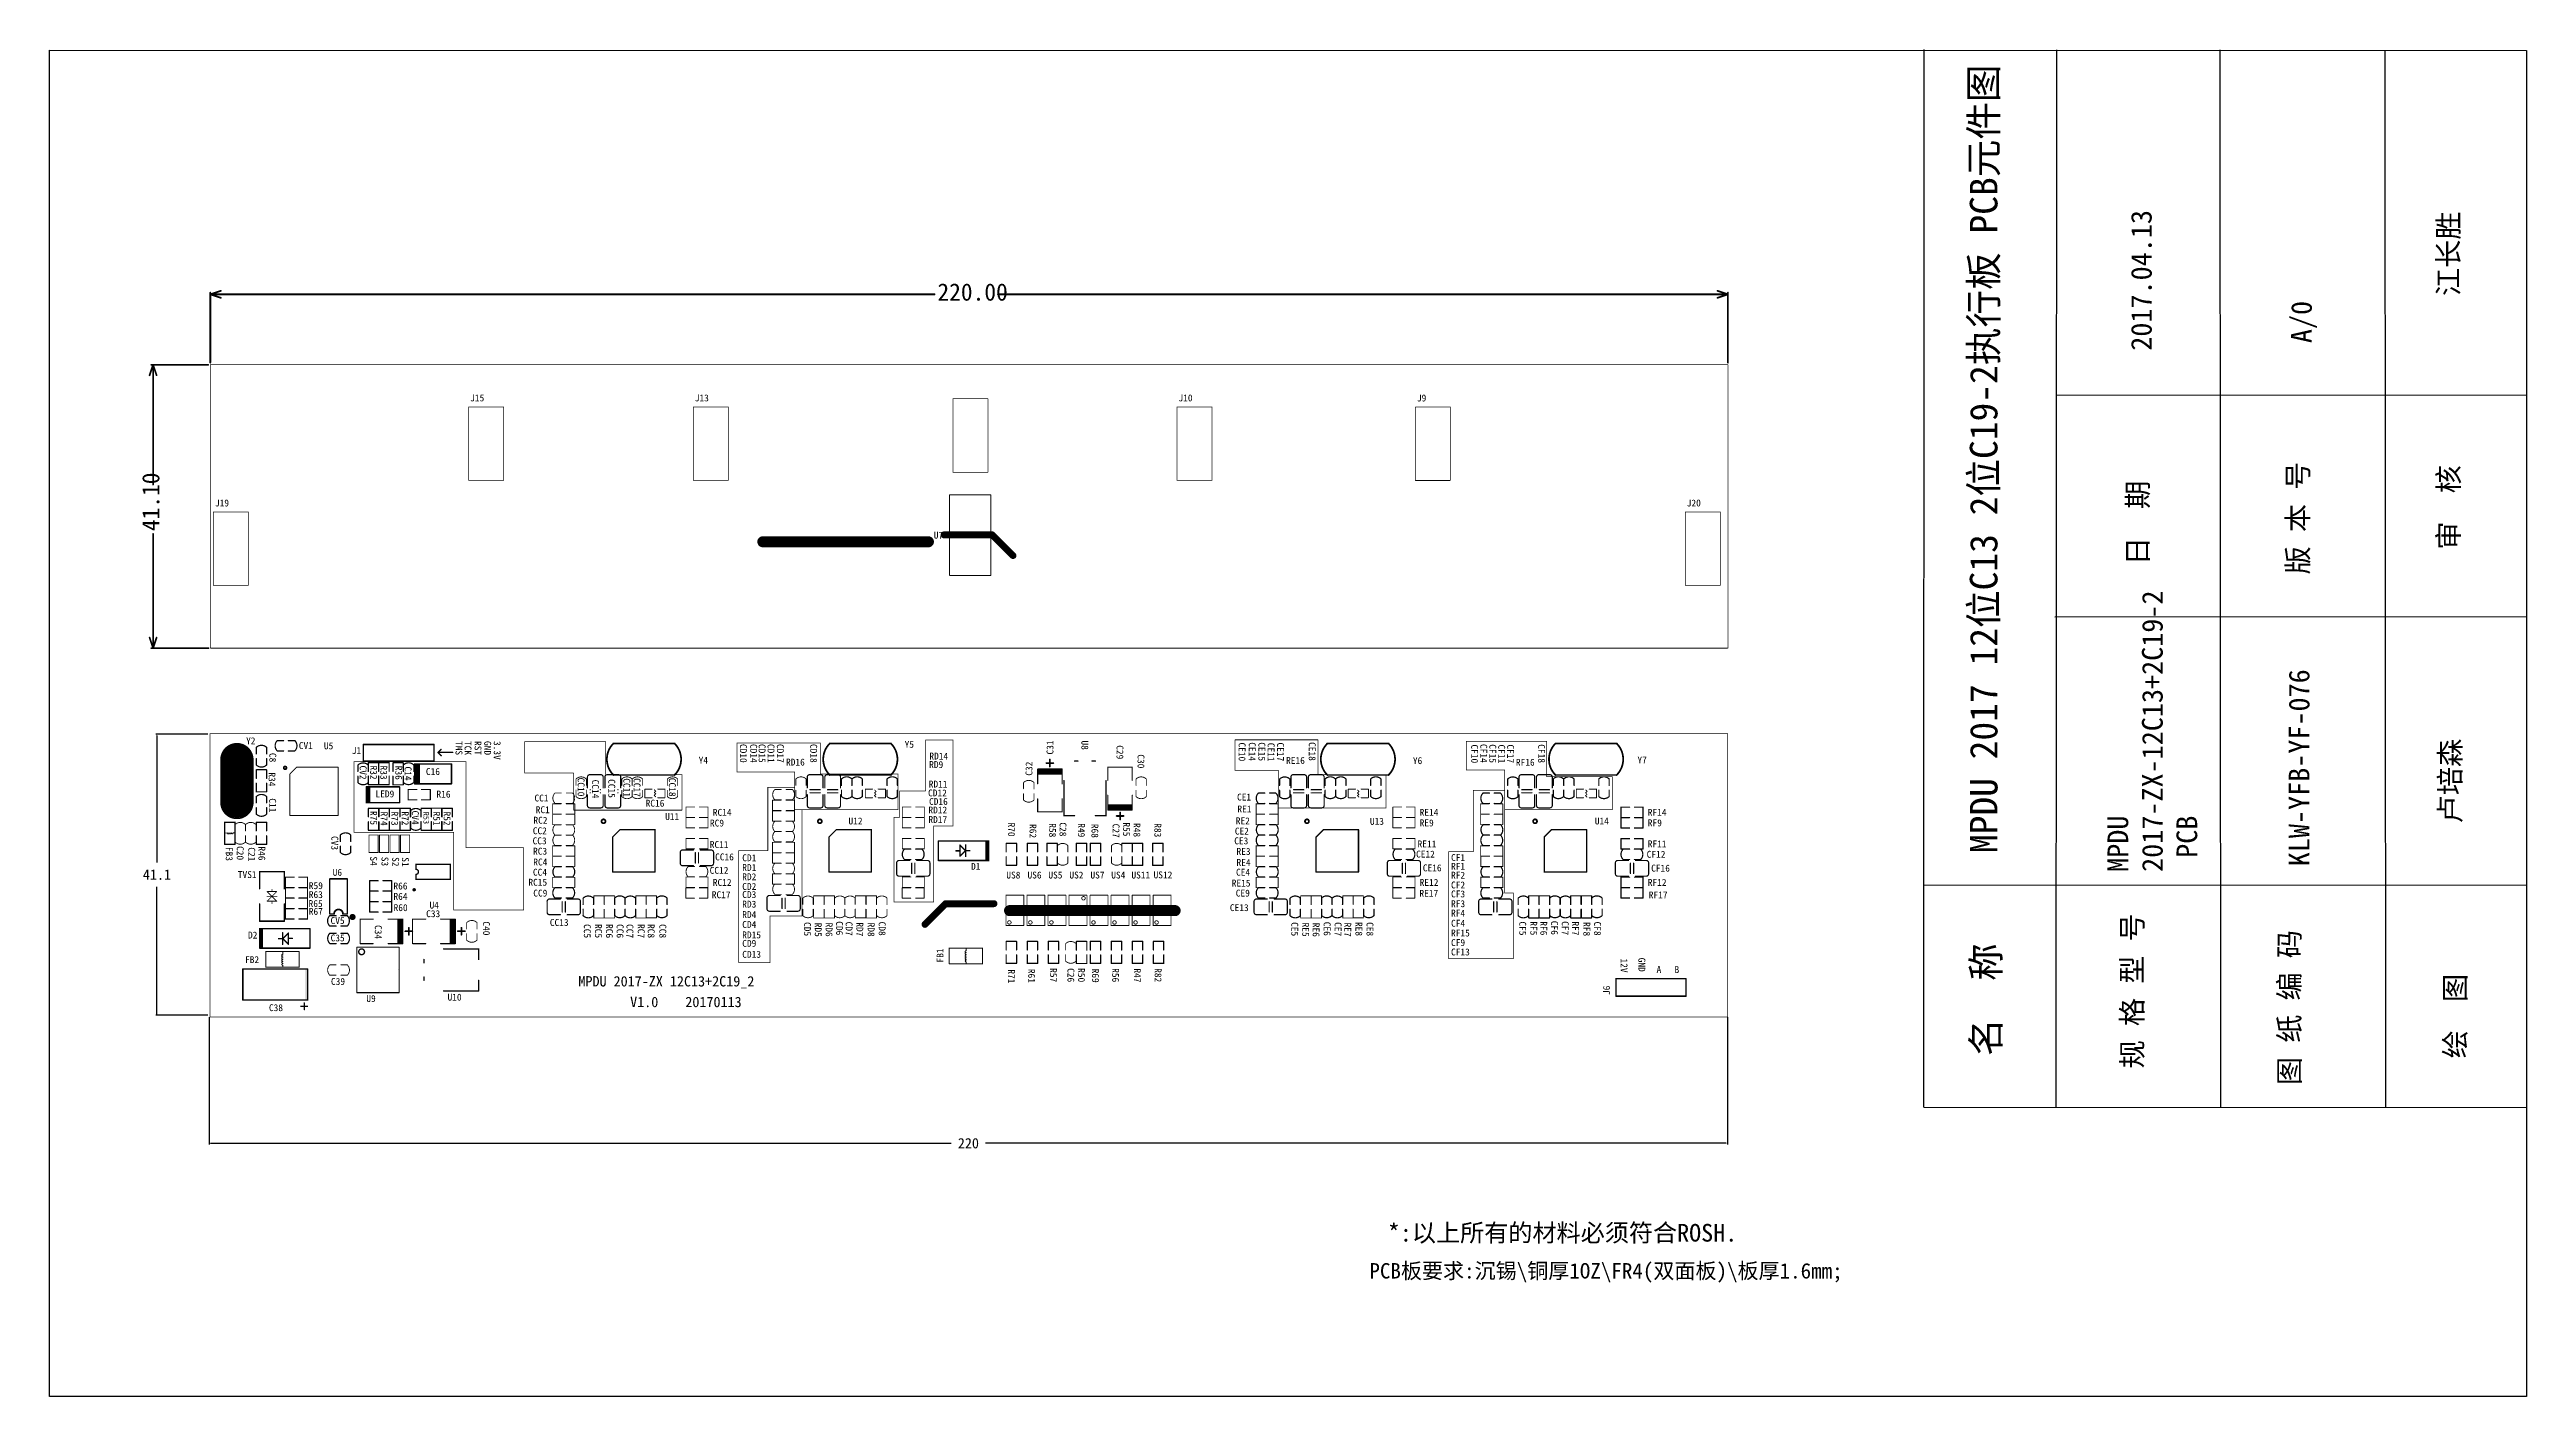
# Model space of a CAD drawing. Extents: x 695 to 1054, y 394 to 590.
import ezdxf

# ---------------------------------------------------------------- set-up
doc = ezdxf.new("R2010")
doc.units = 0
doc.header["$MEASUREMENT"] = 0
doc.layers.get('0').update_dxf_attribs({"linetype": 'CONTINUOUS'})
doc.layers.get('Defpoints').update_dxf_attribs({"linetype": 'CONTINUOUS'})
for name, color, linetype in [('BOTTOMOVERLAY', 7, 'CONTINUOUS'), ('KEEPOUTLAYER', 6, 'CONTINUOUS'), ('TOPOVERLAY', 7, 'CONTINUOUS'), ('标题1', 7, 'CONTINUOUS')]:
    doc.layers.add(name, color=color, linetype=linetype)
doc.styles.get("Standard").update_dxf_attribs({"font": ''})
doc.styles.get('Standard').set_extended_font_data('SimSun')
doc.dimstyles.get("Standard").update_dxf_attribs({"dimtxt": 0.18, "dimasz": 0.18, "dimexe": 0.18, "dimexo": 0.0625, "dimgap": 0.09, "dimtad": 0, "dimtih": 1, "dimtoh": 1, "dimdec": 4, "dimzin": 0, "dimdsep": 46, "dimtxsty": 'Standard', "dimcen": 0.09, "dimadec": 0, "dimazin": 0, "dimtfac": 1, "dimtdec": 4, "dimtofl": 0, "dimtmove": 0, "dimatfit": 0, "dimfxl": 1, "dimtolj": 1, "dimtzin": 0, "dimarcsym": 0})

msp = doc.modelspace()

# ---------------------------------------------------------------- texts
at = {"color": 7, "linetype": 'Continuous', "attachment_point": 1}
for s, insert, char_height, width in [('{\\fSimSun|b0|i0|c134|p2;*:以上所有的材料必须符合ROSH.}', (888.54173, 419.40598), 2.5626823, 82.4539107), ('PCB板要求:沉锡\\\\铜厚1OZ\\\\FR4(双面板)\\\\板厚1.6mm;', (885.87264, 413.72766), 2.2378391, 79.9195608)]:
    msp.add_mtext(s, dxfattribs=dict(at, insert=insert, char_height=char_height, width=width))
at = {"layer": 'BOTTOMOVERLAY'}
for s, height, p in [('Y2', 1.000001, (723.0351, 488.9795)), ('CV1', 1.000001, (730.6751, 488.2895)), ('U5', 1.000001, (734.3151, 488.2495)), ('J1', 1.000001, (738.3651, 487.5695)), ('Y5', 1.000001, (818.4951, 488.4695)), ('C16', 1.000001, (749.09966, 484.52459)), ('Y4', 1.000001, (788.6351, 486.1695)), ('RD16', 1.000001, (801.3051, 485.8895)), ('RD9', 1.000001, (822.0551, 485.5295)), ('RD14', 1.000001, (822.0851, 486.7595)), ('RE16', 1.000001, (873.7951, 486.1295)), ('Y6', 1.000001, (892.1751, 486.0995)), ('RF16', 1.000001, (907.1051, 485.8595)), ('Y7', 1.000001, (924.7251, 486.1995)), ('LED9', 1.000001, (741.79262, 481.28181)), ('R16', 1.000001, (750.63308, 481.24136)), ('CC1', 1.000001, (764.8351, 480.6795)), ('CD12', 1.000001, (821.8951, 481.4195)), ('RD11', 1.000001, (821.9951, 482.6995)), ('CD16', 1.000001, (822.0351, 480.1795)), ('CE1', 1.000001, (866.6835, 480.8195)), ('RC2', 1.000001, (764.6851, 477.4595)), ('RC1', 1.000001, (765.0151, 478.9795)), ('RC16', 1.000001, (780.95196, 479.92982)), ('U11', 1.000001, (783.7831, 477.9935)), ('RC9', 1.000001, (790.2751, 477.0495)), ('RC14', 1.000001, (790.6915, 478.6015)), ('U12', 1.000001, (810.3592, 477.34856)), ('RD12', 1.000001, (821.9451, 478.9395)), ('RD17', 1.000001, (821.9451, 477.5595)), ('RE2', 1.000001, (866.5035, 477.3695)), ('RE1', 1.000001, (866.7335, 479.0895)), ('U13', 1.000001, (885.9431, 477.2975)), ('RE14', 1.000001, (893.1551, 478.6015)), ('RE9', 1.000001, (893.1551, 477.0775)), ('U14', 1.000001, (918.5451, 477.3495)), ('RF14', 1.000001, (926.2259, 478.6015)), ('RF9', 1.000001, (926.2259, 477.0775)), ('CC3', 1.000001, (764.5651, 474.4695)), ('CC2', 1.000001, (764.5951, 475.9295)), ('RC3', 1.000001, (764.6351, 472.9695)), ('RC11', 1.000001, (790.2551, 473.9295)), ('CE3', 1.000001, (866.2735, 474.4695)), ('CE2', 1.000001, (866.3635, 475.8795)), ('RE11', 1.000001, (892.8551, 474.0195)), ('RF11', 1.000001, (926.2259, 474.0295)), ('TVS1', 1.000001, (721.8351, 469.5795)), ('U6', 1.000001, (735.5851, 469.8995)), ('CC4', 1.000001, (764.6151, 469.9195)), ('RC4', 1.000001, (764.6651, 471.3995)), ('CC12', 1.000001, (790.2351, 470.1895)), ('CC16', 1.000001, (791.0251, 472.1395)), ('CD1', 1.000001, (794.9551, 472.0095)), ('RD1', 1.000001, (794.9551, 470.6095)), ('D1', 1.000001, (828.1251, 470.7695)), ('US8', 1.000001, (833.2365, 469.5083)), ('US6', 1.000001, (836.3099, 469.5083)), ('US5', 1.000001, (839.3325, 469.5083)), ('US2', 1.000001, (842.3805, 469.5083)), ('US7', 1.000001, (845.4285, 469.5083)), ('US4', 1.000001, (848.4511, 469.5083)), ('US11', 1.000001, (851.3721, 469.5083)), ('US12', 1.000001, (854.5851, 469.5295)), ('CE4', 1.000001, (866.5351, 469.9195)), ('RE3', 1.000001, (866.6051, 472.9295)), ('RE4', 1.000001, (866.6051, 471.3295)), ('CE12', 1.000001, (892.6351, 472.5495)), ('CE16', 1.000001, (893.6151, 470.5495)), ('CF1', 1.000001, (897.7051, 472.0495)), ('RF1', 1.000001, (897.7051, 470.7795)), ('RF2', 1.000001, (897.7051, 469.4895)), ('CF12', 1.000001, (926.0651, 472.5195)), ('CF16', 1.000001, (926.7151, 470.5095)), ('R59', 1.000001, (732.12545, 467.96874)), ('R63', 1.000001, (732.12545, 466.66874)), ('R66', 1.000001, (744.3951, 467.9195)), ('R64', 1.000001, (744.3951, 466.4095)), ('RC15', 1.000001, (763.9551, 468.4595)), ('CC9', 1.000001, (764.6651, 466.8895)), ('RC17', 1.000001, (790.5451, 466.6495)), ('RC12', 1.000001, (790.6915, 468.4415)), ('CD2', 1.000001, (794.9551, 467.8595)), ('CD3', 1.000001, (794.9551, 466.6795)), ('RD2', 1.000001, (794.9551, 469.2595)), ('RE15', 1.000001, (865.9151, 468.3395)), ('CE9', 1.000001, (866.4951, 466.8895)), ('RE17', 1.000001, (893.1251, 466.8595)), ('RE12', 1.000001, (893.1551, 468.4415)), ('CF2', 1.000001, (897.7051, 468.0695)), ('CF3', 1.000001, (897.7051, 466.7695)), ('RF12', 1.000001, (926.2259, 468.4415)), ('RF17', 1.000001, (926.3651, 466.6195)), ('R65', 1.000001, (732.09545, 465.36874)), ('R67', 1.000001, (732.12545, 464.23874)), ('CV5', 1.000001, (735.27588, 462.9095)), ('R60', 1.000001, (744.4151, 464.7795)), ('C33', 1.000001, (749.1351, 463.8995)), ('U4', 1.000001, (749.6251, 465.1495)), ('CC13', 1.000001, (767.0651, 462.6295)), ('CD4', 1.000001, (794.9551, 462.3395)), ('RD3', 1.000001, (794.9551, 465.2895)), ('RD4', 1.000001, (794.9551, 463.7695)), ('CE13', 1.000001, (865.6451, 464.7795)), ('CF4', 1.000001, (897.7051, 462.5195)), ('RF3', 1.000001, (897.7051, 465.3495)), ('RF4', 1.000001, (897.7051, 463.9895)), ('D2', 1.000001, (723.3151, 460.7995)), ('C35', 1.000001, (735.28565, 460.3895)), ('CD9', 1.000001, (794.9551, 459.5995)), ('RD15', 1.000001, (794.9551, 460.8295)), ('CF9', 1.000001, (897.7051, 459.7095)), ('RF15', 1.000001, (897.7051, 461.0995)), ('FB2', 1.000001, (722.8851, 457.2395)), ('CD13', 1.000001, (794.9551, 458.0095)), ('CF13', 1.000001, (897.7051, 458.3495)), ('A', 1, (927.4951, 455.8195)), ('B', 1, (930.1051, 455.7995)), ('C39', 1.000001, (735.33831, 454.07581)), ('U9', 1.000001, (740.4651, 451.5995)), ('U10', 1.000001, (752.2351, 451.7995)), ('MPDU 2017-ZX 12C13+2C19_2', 1.4999995, (771.20692, 453.8475)), ('C38', 1.000001, (726.34692, 450.26949)), ('V1.0', 1.5, (778.70692, 450.8475)), ('20170113', 1.5, (786.70692, 450.8475))]:
    msp.add_text(s, height=height, dxfattribs=at).set_placement(p)
for s, height, rotation, p in [('TMS', 1.000001, 270, (753.3951, 489.4495)), ('TCK', 1.000001, 270, (754.7051, 489.4495)), ('RST', 1.000001, 270, (756.1551, 489.4495)), ('GND', 1.000001, 270, (757.5551, 489.4495)), ('3.3V', 1.000001, 270, (758.9451, 489.4495)), ('CD10', 1.000001, 270, (794.6251, 489.0195)), ('CD14', 1.000001, 270, (796.1151, 489.0195)), ('CD15', 1.000001, 270, (797.3351, 489.0195)), ('CD11', 1.000001, 270, (798.6251, 489.0195)), ('CD17', 1.000001, 270, (799.9751, 489.0195)), ('CD18', 1.000001, 270, (804.8151, 489.0195)), ('C31', 1.000001, 90, (840.0691, 487.4915)), ('U8', 1.000001, 270, (844.1331, 489.5235)), ('C29', 1.000001, 270, (849.2131, 488.8377)), ('CE10', 1.000001, 270, (866.9151, 489.2295)), ('CE14', 1.000001, 270, (868.3851, 489.2595)), ('CE15', 1.000001, 270, (869.7851, 489.2595)), ('CE11', 1.000001, 270, (871.1251, 489.1895)), ('CE17', 1.000001, 270, (872.4951, 489.2295)), ('CE18', 1.000001, 270, (877.0851, 489.2895)), ('CF10', 1.000001, 270, (900.6251, 488.9495)), ('CF14', 1.000001, 270, (901.94489, 489.0195)), ('CF15', 1.000001, 270, (903.25489, 488.9795)), ('CF11', 1.000001, 270, (904.54489, 488.9395)), ('CF17', 1.000001, 270, (905.8351, 488.9495)), ('CF18', 1.000001, 270, (910.3351, 488.9795)), ('R34', 1.000001, 270, (726.2951, 484.8995)), ('C8', 1.000001, 270, (726.4051, 487.7195)), ('CV2', 1.000001, 270, (739.50136, 485.89291)), ('R32', 1.000001, 270, (741.02536, 485.89291)), ('R33', 1.000001, 270, (742.48952, 485.89291)), ('R36', 1.000001, 270, (744.66893, 485.85403)), ('C14', 1.000001, 270, (746.01604, 485.75267)), ('C32', 1.000001, 90, (837.0211, 484.4181)), ('C30', 1.000001, 270, (852.2611, 487.5169)), ('CC10', 1.000001, 270, (771.09784, 484.13627)), ('CC14', 1.000001, 270, (773.188, 483.84402)), ('CC15', 1.000001, 270, (775.54076, 483.91853)), ('CC11', 1.000001, 270, (777.72117, 484.0442)), ('CC17', 1.000001, 270, (779.2108, 484.06514)), ('CC18', 1.000001, 270, (784.32523, 484.10703)), ('C11', 1.000001, 270, (726.3851, 481.1395)), ('R75', 1.000001, 270, (741.0308, 479.30303)), ('R74', 1.000001, 270, (742.55156, 479.22111)), ('R73', 1.000001, 270, (744.08444, 479.22111)), ('R72', 1.000001, 270, (745.60781, 479.24911)), ('CV4', 1.000001, 270, (747.07002, 479.35911)), ('R53', 0.800001, 270, (748.74756, 479.18911)), ('R51', 1.000001, 270, (750.16506, 479.22111)), ('R52', 1.000001, 270, (751.66728, 479.22111)), ('C28', 1.000001, 270, (840.9551, 477.6495)), ('R55', 1.000001, 270, (850.1651, 477.6495)), ('C20', 1.000001, 270, (721.6851, 474.2095)), ('C21', 1.000001, 270, (723.3551, 474.0295)), ('R46', 1.000001, 270, (724.8251, 474.1595)), ('CV3', 1.000001, 270, (735.3951, 475.6695)), ('R70', 1.000001, 270, (833.4851, 477.6195)), ('R62', 1.000001, 270, (836.6051, 477.3995)), ('R58', 1.000001, 270, (839.4451, 477.5195)), ('R49', 1.000001, 270, (843.6351, 477.5195)), ('R68', 1.000001, 270, (845.5851, 477.4295)), ('C27', 1.000001, 270, (848.6451, 477.4595)), ('R48', 1.000001, 270, (851.6751, 477.5495)), ('R83', 1.000001, 270, (854.7051, 477.5195)), ('FB3', 1.000001, 270, (720.0951, 474.0895)), ('S4', 1.000001, 270, (741.0251, 472.7195)), ('S3', 1.000001, 270, (742.6651, 472.6595)), ('S2', 1.000001, 270, (744.2151, 472.6095)), ('S1', 1.000001, 270, (745.6351, 472.5895)), ('C40', 1.000001, 270, (757.3751, 463.2895)), ('CD6', 1.000001, 270, (808.5551, 463.3095)), ('CF5', 1.000001, 270, (907.5951, 463.2795)), ('RF5', 1.000001, 270, (909.1951, 463.2995)), ('RF6', 1.000001, 270, (910.6451, 463.2995)), ('CF6', 1.000001, 270, (912.2051, 463.3695)), ('CF7', 1.000001, 270, (913.7551, 463.3195)), ('RF7', 1.000001, 270, (915.2451, 463.2795)), ('CF8', 1.000001, 270, (918.4451, 463.2595)), ('C34', 1.000001, 270, (741.69715, 462.75848)), ('CC5', 1.000001, 270, (771.9951, 462.8975)), ('RC5', 1.000001, 270, (773.6251, 462.8975)), ('RC6', 1.000001, 270, (775.2051, 462.8975)), ('CC6', 1.000001, 270, (776.7551, 462.8975)), ('CC7', 1.000001, 270, (778.1751, 462.8975)), ('RC7', 1.000001, 270, (779.8151, 462.8975)), ('RC8', 1.000001, 270, (781.2551, 462.8975)), ('CC8', 1.000001, 270, (782.9451, 462.8975)), ('CD5', 1.000001, 270, (803.9151, 463.1895)), ('RD5', 1.000001, 270, (805.4751, 463.0895)), ('RD6', 1.000001, 270, (807.0491, 463.1075)), ('CD7', 1.000001, 270, (809.9451, 463.2495)), ('RD7', 1.000001, 270, (811.5051, 463.1495)), ('RD8', 1.000001, 270, (813.1451, 463.1075)), ('CD8', 1.000001, 270, (814.7451, 463.2495)), ('CE5', 1.000001, 270, (874.5551, 463.1795)), ('RE5', 1.000001, 270, (876.1371, 463.1075)), ('RE6', 1.000001, 270, (877.6451, 463.0795)), ('CE6', 1.000001, 270, (879.2451, 463.2295)), ('CE7', 1.000001, 270, (880.8351, 463.1795)), ('RE7', 1.000001, 270, (882.2331, 463.1075)), ('RE8', 1.000001, 270, (883.8551, 463.1995)), ('CE8', 1.000001, 270, (885.4551, 463.1795)), ('RF8', 1.000001, 270, (916.8851, 463.1795)), ('FB1', 1.000001, 90, (824.1306, 457.329)), ('R71', 1.000001, 270, (833.4951, 456.3295)), ('R61', 1.000001, 270, (836.4051, 456.3995)), ('R57', 1.000001, 270, (839.5611, 456.5035)), ('C26', 1.000001, 270, (842.1011, 456.5035)), ('R50', 1.000001, 270, (843.6251, 456.5035)), ('R69', 1.000001, 270, (845.6751, 456.4295)), ('R56', 1.000001, 270, (848.5851, 456.4995)), ('R47', 1.000001, 270, (851.7351, 456.4695)), ('R82', 1.000001, 270, (854.7451, 456.4995)), ('12V', 1.000001, 270, (922.3051, 457.8995)), ('GND', 1.000001, 270, (924.8651, 458.0195)), ('J6', 1.000001, 90, (920.7522, 452.6046))]:
    msp.add_text(s, height=height, rotation=rotation, dxfattribs=at).set_placement(p)
at = {"layer": 'TOPOVERLAY', "color": 6}
msp.add_text('220.00', height=2.5, dxfattribs=at).set_placement((823.24905, 553.32066))
at = {"layer": 'TOPOVERLAY'}
for s, p in [('J15', (755.519, 538.7109)), ('J13', (788.079, 538.7109)), ('J10', (858.199, 538.7109)), ('J19', (718.515, 523.4709)), ('J20', (931.875, 523.4709))]:
    msp.add_text(s, height=1.000001, dxfattribs=at).set_placement(p)
for s, p in [('J9', (892.759, 538.69891)), ('U7', (822.7185, 518.81461))]:
    msp.add_text(s, height=1.000001, rotation=360, dxfattribs=at).set_placement(p)
at = {"layer": 'TOPOVERLAY', "color": 6}
msp.add_text('41.10', height=2.5, rotation=90, dxfattribs=at).set_placement((710.46743, 519.88643))
at = {"layer": '标题1', "color": 7, "rotation": 90}
for s, insert, char_height, attachment_point in [('\\pt4.835;{\\C0;MPDU 2017 12位C13 2位C19-2执行板 PCB\\fSimSun|b0|i0|c134|p54;元件图}', (977.36413, 473.18424), 4, 7), ('\\pt4.835;{\\fSimSun|b0|i0|c134|p54;\\C0;版 本 号}', (1018.95585, 513.61492), 3, 1), ('\\pt4.835;{\\fSimSun|b0|i0|c134|p54;\\C0;审  核}', (1040.80802, 517.20123), 3, 1), ('\\pt4.835;{\\fSimSun|b0|i0|c134|p54;\\C0;日  期}', (995.72742, 514.94022), 3, 1), ('\\pt4.835;{\\fSimSun|b0|i0|c134|p54;\\C0;规 格 型 号}', (994.94163, 441.96595), 3, 1), ('\\pt4.835;{\\fSimSun|b0|i0|c134|p54;\\C0;名  称}', (973.247, 443.76722), 4, 1), ('\\pt4.835;{\\fSimSun|b0|i0|c134|p54;\\C0;图 纸 编 码}', (1017.72307, 439.5448), 3, 1), ('\\pt4.835;{\\fSimSun|b0|i0|c134|p54;\\C0;绘  图}', (1041.76122, 443.42179), 3, 1)]:
    msp.add_mtext(s, dxfattribs=dict(at, insert=insert, char_height=char_height, attachment_point=attachment_point))
at = {"layer": '标题1', "color": 7, "char_height": 3, "attachment_point": 1, "rotation": 90}
for s, insert, width in [('\\pt4.835;{\\fSimSun|b0|i0|c134|p54;\\C0;2017.04.13}', (996.26783, 546.05505), 2), ('\\pt4.835;{\\C0;江长胜}', (1040.7802, 553.98792), 39.2832592), ('\\pt4.835;{\\fSimSun|b0|i0|c134|p54;\\C0;A/0}', (1019.48283, 547.16059), 2), ('\\pt4.835;{\\C0;MPDU 2017-ZX-12C13+2C19-2\\P PCB}', (992.86477, 470.46459), 36.0167557), ('\\pt4.835;{\\C0;KLW-YFB-YF-076}', (1019.13798, 471.28323), 39.2832592), ('\\pt4.835;{\\C0;卢培森}', (1041.03688, 477.50445), 39.2832592)]:
    msp.add_mtext(s, dxfattribs=dict(at, insert=insert, width=width))

# ---------------------------------------------------------------- blocks, each defined once
blk = doc.blocks.new('DCDC_5V_1W_14')
at = {"layer": 'TOPOVERLAY', "const_width": 0.127}
for points in [[(-5.93, 4.75), (5.75, 4.75)], [(-5.93, 4.75), (-5.93, -1.25)], [(5.75, 4.75), (5.75, 1.03)], [(5.75, 1.03), (5.75, -1.25)], [(-5.93, -1.25), (5.75, -1.25)]]:
    blk.add_lwpolyline(points, dxfattribs=at)
at = {"layer": 'TOPOVERLAY', "const_width": 0.0635}
for points in [[(-5.96, 4.75, 1), (-5.9, 4.75, 1)], [(-5.96, 4.75, 1), (-5.9, 4.75, 1)], [(5.72, 4.75, 1), (5.78, 4.75, 1)], [(5.72, 4.75, 1), (5.78, 4.75, 1)], [(5.72, 1.03, 1), (5.78, 1.03, 1)], [(5.72, 1.03, 1), (5.78, 1.03, 1)], [(-5.96, -1.25, 1), (-5.9, -1.25, 1)], [(-5.96, -1.25, 1), (-5.9, -1.25, 1)], [(5.72, -1.25, 1), (5.78, -1.25, 1)], [(5.72, -1.25, 1), (5.78, -1.25, 1)]]:
    blk.add_lwpolyline(points, format="xyb", close=True, dxfattribs=at)
blk = doc.blocks.new('2_4_2_54_229')
at = {"layer": 'TOPOVERLAY', "const_width": 0.1}
for points in [[(-1.27, -9.14), (-1.27, 1.52)], [(-1.27, 1.52), (3.81, 1.52)], [(3.81, -9.14), (3.81, 1.52)], [(-1.27, -9.14), (3.81, -9.14)]]:
    blk.add_lwpolyline(points, dxfattribs=at)
at = {"layer": 'TOPOVERLAY', "const_width": 0.05}
for points in [[(-1.29, 1.52, 1), (-1.25, 1.52, 1)], [(-1.29, 1.52, 1), (-1.25, 1.52, 1)], [(3.79, 1.52, 1), (3.83, 1.52, 1)], [(3.79, 1.52, 1), (3.83, 1.52, 1)], [(-1.29, -9.14, 1), (-1.25, -9.14, 1)], [(-1.29, -9.14, 1), (-1.25, -9.14, 1)], [(3.79, -9.14, 1), (3.83, -9.14, 1)], [(3.79, -9.14, 1), (3.83, -9.14, 1)]]:
    blk.add_lwpolyline(points, format="xyb", close=True, dxfattribs=at)
blk = doc.blocks.new('2_4_2_54_230')
at = {"layer": 'TOPOVERLAY', "const_width": 0.1}
for points in [[(-1.27, -9.14), (-1.27, 1.52)], [(-1.27, 1.52), (3.81, 1.52)], [(3.81, -9.14), (3.81, 1.52)], [(-1.27, -9.14), (3.81, -9.14)]]:
    blk.add_lwpolyline(points, dxfattribs=at)
at = {"layer": 'TOPOVERLAY', "const_width": 0.05}
for points in [[(-1.29, 1.52, 1), (-1.25, 1.52, 1)], [(-1.29, 1.52, 1), (-1.25, 1.52, 1)], [(3.79, 1.52, 1), (3.83, 1.52, 1)], [(3.79, 1.52, 1), (3.83, 1.52, 1)], [(-1.29, -9.14, 1), (-1.25, -9.14, 1)], [(-1.29, -9.14, 1), (-1.25, -9.14, 1)], [(3.79, -9.14, 1), (3.83, -9.14, 1)], [(3.79, -9.14, 1), (3.83, -9.14, 1)]]:
    blk.add_lwpolyline(points, format="xyb", close=True, dxfattribs=at)
blk = doc.blocks.new('2_4_2_54_231')
at = {"layer": 'TOPOVERLAY', "const_width": 0.1}
for points in [[(-1.27, -9.14), (-1.27, 1.52)], [(-1.27, 1.52), (3.81, 1.52)], [(3.81, -9.14), (3.81, 1.52)], [(-1.27, -9.14), (3.81, -9.14)]]:
    blk.add_lwpolyline(points, dxfattribs=at)
at = {"layer": 'TOPOVERLAY', "const_width": 0.05}
for points in [[(-1.29, 1.52, 1), (-1.25, 1.52, 1)], [(-1.29, 1.52, 1), (-1.25, 1.52, 1)], [(3.79, 1.52, 1), (3.83, 1.52, 1)], [(3.79, 1.52, 1), (3.83, 1.52, 1)], [(-1.29, -9.14, 1), (-1.25, -9.14, 1)], [(-1.29, -9.14, 1), (-1.25, -9.14, 1)], [(3.79, -9.14, 1), (3.83, -9.14, 1)], [(3.79, -9.14, 1), (3.83, -9.14, 1)]]:
    blk.add_lwpolyline(points, format="xyb", close=True, dxfattribs=at)
blk = doc.blocks.new('2_4_2_54_232')
at = {"layer": 'TOPOVERLAY', "const_width": 0.1}
for points in [[(-1.27, -9.14), (-1.27, 1.52)], [(-1.27, 1.52), (3.81, 1.52)], [(3.81, -9.14), (3.81, 1.52)], [(-1.27, -9.14), (3.81, -9.14)]]:
    blk.add_lwpolyline(points, dxfattribs=at)
at = {"layer": 'TOPOVERLAY', "const_width": 0.05}
for points in [[(-1.29, 1.52, 1), (-1.25, 1.52, 1)], [(-1.29, 1.52, 1), (-1.25, 1.52, 1)], [(3.79, 1.52, 1), (3.83, 1.52, 1)], [(3.79, 1.52, 1), (3.83, 1.52, 1)], [(-1.29, -9.14, 1), (-1.25, -9.14, 1)], [(-1.29, -9.14, 1), (-1.25, -9.14, 1)], [(3.79, -9.14, 1), (3.83, -9.14, 1)], [(3.79, -9.14, 1), (3.83, -9.14, 1)]]:
    blk.add_lwpolyline(points, format="xyb", close=True, dxfattribs=at)
blk = doc.blocks.new('2_4_2_54_233')
at = {"layer": 'TOPOVERLAY', "const_width": 0.1}
for points in [[(-1.27, -9.14), (-1.27, 1.52)], [(-1.27, 1.52), (3.81, 1.52)], [(3.81, -9.14), (3.81, 1.52)], [(-1.27, -9.14), (-1.04, -9.14)], [(-1.04, -9.14), (3.81, -9.14)]]:
    blk.add_lwpolyline(points, dxfattribs=at)
at = {"layer": 'TOPOVERLAY', "const_width": 0.05}
for points in [[(-1.29, 1.52, 1), (-1.25, 1.52, 1)], [(-1.29, 1.52, 1), (-1.25, 1.52, 1)], [(3.79, 1.52, 1), (3.83, 1.52, 1)], [(3.79, 1.52, 1), (3.83, 1.52, 1)], [(-1.29, -9.14, 1), (-1.25, -9.14, 1)], [(-1.29, -9.14, 1), (-1.25, -9.14, 1)], [(-1.07, -9.14, 1), (-1.02, -9.14, 1)], [(-1.07, -9.14, 1), (-1.02, -9.14, 1)], [(3.79, -9.14, 1), (3.83, -9.14, 1)], [(3.79, -9.14, 1), (3.83, -9.14, 1)]]:
    blk.add_lwpolyline(points, format="xyb", close=True, dxfattribs=at)
blk = doc.blocks.new('2_4_2_54_234')
at = {"layer": 'TOPOVERLAY', "const_width": 0.1}
for points in [[(-1.27, -9.14), (-1.27, 1.52)], [(-1.27, 1.52), (3.81, 1.52)], [(3.81, -9.14), (3.81, 1.52)], [(-1.27, -9.14), (3.81, -9.14)]]:
    blk.add_lwpolyline(points, dxfattribs=at)
at = {"layer": 'TOPOVERLAY', "const_width": 0.05}
for points in [[(-1.29, 1.52, 1), (-1.25, 1.52, 1)], [(-1.29, 1.52, 1), (-1.25, 1.52, 1)], [(3.79, 1.52, 1), (3.83, 1.52, 1)], [(3.79, 1.52, 1), (3.83, 1.52, 1)], [(-1.29, -9.14, 1), (-1.25, -9.14, 1)], [(-1.29, -9.14, 1), (-1.25, -9.14, 1)], [(3.79, -9.14, 1), (3.83, -9.14, 1)], [(3.79, -9.14, 1), (3.83, -9.14, 1)]]:
    blk.add_lwpolyline(points, format="xyb", close=True, dxfattribs=at)
blk = doc.blocks.new('2_4_2_54_235')
at = {"layer": 'TOPOVERLAY', "const_width": 0.1}
for points in [[(-1.27, -9.14), (-1.27, 1.52)], [(-1.27, 1.52), (3.81, 1.52)], [(3.81, -9.14), (3.81, 1.52)], [(-1.27, -9.14), (3.81, -9.14)]]:
    blk.add_lwpolyline(points, dxfattribs=at)
at = {"layer": 'TOPOVERLAY', "const_width": 0.05}
for points in [[(-1.29, 1.52, 1), (-1.25, 1.52, 1)], [(-1.29, 1.52, 1), (-1.25, 1.52, 1)], [(3.79, 1.52, 1), (3.83, 1.52, 1)], [(3.79, 1.52, 1), (3.83, 1.52, 1)], [(-1.29, -9.14, 1), (-1.25, -9.14, 1)], [(-1.29, -9.14, 1), (-1.25, -9.14, 1)], [(3.79, -9.14, 1), (3.83, -9.14, 1)], [(3.79, -9.14, 1), (3.83, -9.14, 1)]]:
    blk.add_lwpolyline(points, format="xyb", close=True, dxfattribs=at)
blk = doc.blocks.new('0603_B_1')
at = {"layer": 'BOTTOMOVERLAY', "const_width": 0.178}
for points in [[(-0.75, 0.35), (-0.75, 1.6)], [(-0.75, 1.6), (0.75, 1.6)], [(0.75, 0.35), (0.75, 1.6)], [(-0.75, -1.6), (-0.75, -0.35)], [(-0.75, -1.6), (0.75, -1.6)], [(0.75, -1.6), (0.75, -0.35)]]:
    blk.add_lwpolyline(points, dxfattribs=at)
at = {"layer": 'BOTTOMOVERLAY', "const_width": 0.0889}
for points in [[(-0.79, 1.6, 1), (-0.71, 1.6, 1)], [(-0.79, 1.6, 1), (-0.71, 1.6, 1)], [(-0.79, 0.35, 1), (-0.71, 0.35, 1)], [(0.71, 1.6, 1), (0.79, 1.6, 1)], [(0.71, 1.6, 1), (0.79, 1.6, 1)], [(0.71, 0.35, 1), (0.79, 0.35, 1)], [(-0.79, -0.35, 1), (-0.71, -0.35, 1)], [(-0.79, -1.6, 1), (-0.71, -1.6, 1)], [(-0.79, -1.6, 1), (-0.71, -1.6, 1)], [(0.71, -0.35, 1), (0.79, -0.35, 1)], [(0.71, -1.6, 1), (0.79, -1.6, 1)], [(0.71, -1.6, 1), (0.79, -1.6, 1)]]:
    blk.add_lwpolyline(points, format="xyb", close=True, dxfattribs=at)
blk = doc.blocks.new('0603_B_2')
at = {"layer": 'BOTTOMOVERLAY', "const_width": 0.178}
for points in [[(-0.75, 0.35), (-0.75, 1.6)], [(-0.75, 1.6), (0.75, 1.6)], [(0.75, 0.35), (0.75, 1.6)], [(-0.75, -1.6), (-0.75, -0.35)], [(-0.75, -1.6), (0.75, -1.6)], [(0.75, -1.6), (0.75, -0.35)]]:
    blk.add_lwpolyline(points, dxfattribs=at)
at = {"layer": 'BOTTOMOVERLAY', "const_width": 0.0889}
for points in [[(-0.79, 1.6, 1), (-0.71, 1.6, 1)], [(-0.79, 1.6, 1), (-0.71, 1.6, 1)], [(-0.79, 0.35, 1), (-0.71, 0.35, 1)], [(0.71, 1.6, 1), (0.79, 1.6, 1)], [(0.71, 1.6, 1), (0.79, 1.6, 1)], [(0.71, 0.35, 1), (0.79, 0.35, 1)], [(-0.79, -0.35, 1), (-0.71, -0.35, 1)], [(-0.79, -1.6, 1), (-0.71, -1.6, 1)], [(-0.79, -1.6, 1), (-0.71, -1.6, 1)], [(0.71, -0.35, 1), (0.79, -0.35, 1)], [(0.71, -1.6, 1), (0.79, -1.6, 1)], [(0.71, -1.6, 1), (0.79, -1.6, 1)]]:
    blk.add_lwpolyline(points, format="xyb", close=True, dxfattribs=at)
blk = doc.blocks.new('0603_B_3')
at = {"layer": 'BOTTOMOVERLAY', "const_width": 0.178}
for points in [[(-0.75, 0.35), (-0.75, 1.6)], [(-0.75, 1.6), (0.75, 1.6)], [(0.75, 0.35), (0.75, 1.6)], [(-0.75, -1.6), (-0.75, -0.35)], [(-0.75, -1.6), (0.75, -1.6)], [(0.75, -1.6), (0.75, -0.35)]]:
    blk.add_lwpolyline(points, dxfattribs=at)
at = {"layer": 'BOTTOMOVERLAY', "const_width": 0.0889}
for points in [[(-0.79, 1.6, 1), (-0.71, 1.6, 1)], [(-0.79, 1.6, 1), (-0.71, 1.6, 1)], [(-0.79, 0.35, 1), (-0.71, 0.35, 1)], [(0.71, 1.6, 1), (0.79, 1.6, 1)], [(0.71, 1.6, 1), (0.79, 1.6, 1)], [(0.71, 0.35, 1), (0.79, 0.35, 1)], [(-0.79, -0.35, 1), (-0.71, -0.35, 1)], [(-0.79, -1.6, 1), (-0.71, -1.6, 1)], [(-0.79, -1.6, 1), (-0.71, -1.6, 1)], [(0.71, -0.35, 1), (0.79, -0.35, 1)], [(0.71, -1.6, 1), (0.79, -1.6, 1)], [(0.71, -1.6, 1), (0.79, -1.6, 1)]]:
    blk.add_lwpolyline(points, format="xyb", close=True, dxfattribs=at)
blk = doc.blocks.new('0603_B_4')
at = {"layer": 'BOTTOMOVERLAY', "const_width": 0.178}
for points in [[(-0.75, 1.6), (-0.75, 0.35)], [(0.75, 1.6), (-0.75, 1.6)], [(0.75, 1.6), (0.75, 0.35)], [(-0.75, -0.35), (-0.75, -1.6)], [(0.75, -1.6), (-0.75, -1.6)], [(0.75, -0.35), (0.75, -1.6)]]:
    blk.add_lwpolyline(points, dxfattribs=at)
at = {"layer": 'BOTTOMOVERLAY', "const_width": 0.0889}
for points in [[(-0.79, 1.6, 1), (-0.71, 1.6, 1)], [(-0.79, 1.6, 1), (-0.71, 1.6, 1)], [(-0.79, 0.35, 1), (-0.71, 0.35, 1)], [(0.71, 1.6, 1), (0.79, 1.6, 1)], [(0.71, 1.6, 1), (0.79, 1.6, 1)], [(0.71, 0.35, 1), (0.79, 0.35, 1)], [(-0.79, -0.35, 1), (-0.71, -0.35, 1)], [(-0.79, -1.6, 1), (-0.71, -1.6, 1)], [(-0.79, -1.6, 1), (-0.71, -1.6, 1)], [(0.71, -0.35, 1), (0.79, -0.35, 1)], [(0.71, -1.6, 1), (0.79, -1.6, 1)], [(0.71, -1.6, 1), (0.79, -1.6, 1)]]:
    blk.add_lwpolyline(points, format="xyb", close=True, dxfattribs=at)
blk = doc.blocks.new('XTAL_2_B_5')
at = {"layer": 'BOTTOMOVERLAY', "const_width": 0.254}
for points in [[(-3.07, -2.29, -1), (-3.07, 2.29)], [(3.15, 2.29, -1), (3.15, -2.29)]]:
    blk.add_lwpolyline(points, format="xyb", dxfattribs=at)
at = {"layer": 'BOTTOMOVERLAY'}
for points, const_width in [([(2.9, 0), (-2.84, 0)], 4.83), ([(-3.07, 2.29), (3.15, 2.29)], 0.254), ([(-3.07, -2.29), (3.15, -2.29)], 0.254)]:
    blk.add_lwpolyline(points, dxfattribs=dict(at, const_width=const_width))
for points, const_width in [([(-4.05, 0, 1), (-1.64, 0, 1)], 2.41), ([(-3.14, 2.29, 1), (-3.01, 2.29, 1)], 0.127), ([(-3.14, 2.29, 1), (-3.01, 2.29, 1)], 0.127), ([(1.69, 0, 1), (4.1, 0, 1)], 2.41), ([(3.09, 2.29, 1), (3.21, 2.29, 1)], 0.127), ([(3.09, 2.29, 1), (3.21, 2.29, 1)], 0.127), ([(-3.14, -2.29, 1), (-3.01, -2.29, 1)], 0.127), ([(-3.14, -2.29, 1), (-3.01, -2.29, 1)], 0.127), ([(3.09, -2.29, 1), (3.21, -2.29, 1)], 0.127), ([(3.09, -2.29, 1), (3.21, -2.29, 1)], 0.127)]:
    blk.add_lwpolyline(points, format="xyb", close=True, dxfattribs=dict(at, const_width=const_width))
blk = doc.blocks.new('SSOP_EL3H7_B_6')
at = {"layer": 'BOTTOMOVERLAY', "const_width": 0.12}
for points in [[(-2.2, 1.3), (-2.2, -1.3)], [(-2.2, 1.3), (2.2, 1.3)], [(2.2, 1.3), (2.2, -1.3)], [(-2.2, -1.3), (2.2, -1.3)]]:
    blk.add_lwpolyline(points, dxfattribs=at)
at = {"layer": 'BOTTOMOVERLAY'}
for points, const_width in [([(-2.23, 1.3, 1), (-2.17, 1.3, 1)], 0.0599), ([(-2.23, 1.3, 1), (-2.17, 1.3, 1)], 0.0599), ([(2.17, 1.3, 1), (2.23, 1.3, 1)], 0.0599), ([(2.17, 1.3, 1), (2.23, 1.3, 1)], 0.0599), ([(-2.23, -1.3, 1), (-2.17, -1.3, 1)], 0.0599), ([(-2.23, -1.3, 1), (-2.17, -1.3, 1)], 0.0599), ([(-1.5, -0.8, 1), (-2.01, -0.8, 1)], 0.12), ([(-2.04, -0.8, 1), (-1.98, -0.8, 1)], 0.0599), ([(-1.53, -0.8, 1), (-1.47, -0.8, 1)], 0.0599), ([(2.17, -1.3, 1), (2.23, -1.3, 1)], 0.0599), ([(2.17, -1.3, 1), (2.23, -1.3, 1)], 0.0599)]:
    blk.add_lwpolyline(points, format="xyb", close=True, dxfattribs=dict(at, const_width=const_width))
blk = doc.blocks.new('SSOP_EL3H7_B_7')
at = {"layer": 'BOTTOMOVERLAY', "const_width": 0.12}
for points in [[(-2.2, 1.3), (-2.2, -1.3)], [(-2.2, 1.3), (2.2, 1.3)], [(2.2, 1.3), (2.2, -1.3)], [(-2.2, -1.3), (2.2, -1.3)]]:
    blk.add_lwpolyline(points, dxfattribs=at)
at = {"layer": 'BOTTOMOVERLAY'}
for points, const_width in [([(-2.23, 1.3, 1), (-2.17, 1.3, 1)], 0.0599), ([(-2.23, 1.3, 1), (-2.17, 1.3, 1)], 0.0599), ([(2.17, 1.3, 1), (2.23, 1.3, 1)], 0.0599), ([(2.17, 1.3, 1), (2.23, 1.3, 1)], 0.0599), ([(-2.23, -1.3, 1), (-2.17, -1.3, 1)], 0.0599), ([(-2.23, -1.3, 1), (-2.17, -1.3, 1)], 0.0599), ([(-1.5, -0.8, 1), (-2.01, -0.8, 1)], 0.12), ([(-2.04, -0.8, 1), (-1.98, -0.8, 1)], 0.0599), ([(-1.53, -0.8, 1), (-1.47, -0.8, 1)], 0.0599), ([(2.17, -1.3, 1), (2.23, -1.3, 1)], 0.0599), ([(2.17, -1.3, 1), (2.23, -1.3, 1)], 0.0599)]:
    blk.add_lwpolyline(points, format="xyb", close=True, dxfattribs=dict(at, const_width=const_width))
blk = doc.blocks.new('SSOP_EL3H7_B_8')
at = {"layer": 'BOTTOMOVERLAY', "const_width": 0.12}
for points in [[(-2.2, 1.3), (-2.2, -1.3)], [(-2.2, 1.3), (2.2, 1.3)], [(2.2, 1.3), (2.2, -1.3)], [(-2.2, -1.3), (2.2, -1.3)]]:
    blk.add_lwpolyline(points, dxfattribs=at)
at = {"layer": 'BOTTOMOVERLAY'}
for points, const_width in [([(-2.23, 1.3, 1), (-2.17, 1.3, 1)], 0.0599), ([(-2.23, 1.3, 1), (-2.17, 1.3, 1)], 0.0599), ([(2.17, 1.3, 1), (2.23, 1.3, 1)], 0.0599), ([(2.17, 1.3, 1), (2.23, 1.3, 1)], 0.0599), ([(-2.23, -1.3, 1), (-2.17, -1.3, 1)], 0.0599), ([(-2.23, -1.3, 1), (-2.17, -1.3, 1)], 0.0599), ([(-1.5, -0.8, 1), (-2.01, -0.8, 1)], 0.12), ([(-2.04, -0.8, 1), (-1.98, -0.8, 1)], 0.0599), ([(-1.53, -0.8, 1), (-1.47, -0.8, 1)], 0.0599), ([(2.17, -1.3, 1), (2.23, -1.3, 1)], 0.0599), ([(2.17, -1.3, 1), (2.23, -1.3, 1)], 0.0599)]:
    blk.add_lwpolyline(points, format="xyb", close=True, dxfattribs=dict(at, const_width=const_width))
blk = doc.blocks.new('SSOP_EL3H7_B_9')
at = {"layer": 'BOTTOMOVERLAY', "const_width": 0.12}
for points in [[(-2.2, 1.3), (-2.2, -1.3)], [(-2.2, 1.3), (2.2, 1.3)], [(2.2, 1.3), (2.2, -1.3)], [(-2.2, -1.3), (2.2, -1.3)]]:
    blk.add_lwpolyline(points, dxfattribs=at)
at = {"layer": 'BOTTOMOVERLAY'}
for points, const_width in [([(-2.23, 1.3, 1), (-2.17, 1.3, 1)], 0.0599), ([(-2.23, 1.3, 1), (-2.17, 1.3, 1)], 0.0599), ([(2.17, 1.3, 1), (2.23, 1.3, 1)], 0.0599), ([(2.17, 1.3, 1), (2.23, 1.3, 1)], 0.0599), ([(-2.23, -1.3, 1), (-2.17, -1.3, 1)], 0.0599), ([(-2.23, -1.3, 1), (-2.17, -1.3, 1)], 0.0599), ([(-1.5, -0.8, 1), (-2.01, -0.8, 1)], 0.12), ([(-2.04, -0.8, 1), (-1.98, -0.8, 1)], 0.0599), ([(-1.53, -0.8, 1), (-1.47, -0.8, 1)], 0.0599), ([(2.17, -1.3, 1), (2.23, -1.3, 1)], 0.0599), ([(2.17, -1.3, 1), (2.23, -1.3, 1)], 0.0599)]:
    blk.add_lwpolyline(points, format="xyb", close=True, dxfattribs=dict(at, const_width=const_width))
blk = doc.blocks.new('SSOP_EL3H7_B_10')
at = {"layer": 'BOTTOMOVERLAY', "const_width": 0.12}
for points in [[(-2.2, -1.3), (-2.2, 1.3)], [(2.2, 1.3), (-2.2, 1.3)], [(2.2, -1.3), (2.2, 1.3)], [(2.2, -1.3), (-2.2, -1.3)]]:
    blk.add_lwpolyline(points, dxfattribs=at)
at = {"layer": 'BOTTOMOVERLAY'}
for points, const_width in [([(-2.23, 1.3, 1), (-2.17, 1.3, 1)], 0.0599), ([(-2.23, 1.3, 1), (-2.17, 1.3, 1)], 0.0599), ([(2.17, 1.3, 1), (2.23, 1.3, 1)], 0.0599), ([(2.17, 1.3, 1), (2.23, 1.3, 1)], 0.0599), ([(-2.23, -1.3, 1), (-2.17, -1.3, 1)], 0.0599), ([(-2.23, -1.3, 1), (-2.17, -1.3, 1)], 0.0599), ([(-1.5, -0.8, 1), (-2.01, -0.8, 1)], 0.12), ([(-2.04, -0.8, 1), (-1.98, -0.8, 1)], 0.0599), ([(-1.53, -0.8, 1), (-1.47, -0.8, 1)], 0.0599), ([(2.17, -1.3, 1), (2.23, -1.3, 1)], 0.0599), ([(2.17, -1.3, 1), (2.23, -1.3, 1)], 0.0599)]:
    blk.add_lwpolyline(points, format="xyb", close=True, dxfattribs=dict(at, const_width=const_width))
blk = doc.blocks.new('SSOP_EL3H7_B_11')
at = {"layer": 'BOTTOMOVERLAY', "const_width": 0.12}
for points in [[(-2.2, 1.3), (-2.2, -1.3)], [(-2.2, 1.3), (2.2, 1.3)], [(2.2, 1.3), (2.2, -1.3)], [(-2.2, -1.3), (2.2, -1.3)]]:
    blk.add_lwpolyline(points, dxfattribs=at)
at = {"layer": 'BOTTOMOVERLAY'}
for points, const_width in [([(-2.23, 1.3, 1), (-2.17, 1.3, 1)], 0.0599), ([(-2.23, 1.3, 1), (-2.17, 1.3, 1)], 0.0599), ([(2.17, 1.3, 1), (2.23, 1.3, 1)], 0.0599), ([(2.17, 1.3, 1), (2.23, 1.3, 1)], 0.0599), ([(-2.23, -1.3, 1), (-2.17, -1.3, 1)], 0.0599), ([(-2.23, -1.3, 1), (-2.17, -1.3, 1)], 0.0599), ([(-1.5, -0.8, 1), (-2.01, -0.8, 1)], 0.12), ([(-2.04, -0.8, 1), (-1.98, -0.8, 1)], 0.0599), ([(-1.53, -0.8, 1), (-1.47, -0.8, 1)], 0.0599), ([(2.17, -1.3, 1), (2.23, -1.3, 1)], 0.0599), ([(2.17, -1.3, 1), (2.23, -1.3, 1)], 0.0599)]:
    blk.add_lwpolyline(points, format="xyb", close=True, dxfattribs=dict(at, const_width=const_width))
blk = doc.blocks.new('SMD_LM7805_B_12')
at = {"layer": 'BOTTOMOVERLAY', "const_width": 0.15}
for points in [[(-3.3, 5.21), (-3.3, -0.89)], [(-3.3, 5.21), (0, 5.21)], [(0, 5.21), (3.3, 5.21)], [(3.3, 5.21), (3.3, -0.89)], [(-3.3, -0.89), (0, -0.89)], [(0, -0.89), (3.3, -0.89)]]:
    blk.add_lwpolyline(points, dxfattribs=at)
at = {"layer": 'BOTTOMOVERLAY'}
for points, const_width in [([(-3.34, 5.21, 1), (-3.26, 5.21, 1)], 0.075), ([(-3.34, 5.21, 1), (-3.26, 5.21, 1)], 0.075), ([(-0.04, 5.21, 1), (0.04, 5.21, 1)], 0.075), ([(-0.04, 5.21, 1), (0.04, 5.21, 1)], 0.075), ([(3.26, 5.21, 1), (3.34, 5.21, 1)], 0.075), ([(3.26, 5.21, 1), (3.34, 5.21, 1)], 0.075), ([(3.05, -0.21, 1), (2.21, -0.21, 1)], 0.2), ([(-3.34, -0.89, 1), (-3.26, -0.89, 1)], 0.075), ([(-3.34, -0.89, 1), (-3.26, -0.89, 1)], 0.075), ([(-0.04, -0.89, 1), (0.04, -0.89, 1)], 0.075), ([(-0.04, -0.89, 1), (0.04, -0.89, 1)], 0.075), ([(2.16, -0.21, 1), (2.26, -0.21, 1)], 0.1), ([(3, -0.21, 1), (3.1, -0.21, 1)], 0.1), ([(3.26, -0.89, 1), (3.34, -0.89, 1)], 0.075), ([(3.26, -0.89, 1), (3.34, -0.89, 1)], 0.075)]:
    blk.add_lwpolyline(points, format="xyb", close=True, dxfattribs=dict(at, const_width=const_width))
blk = doc.blocks.new('SOT_223_B_13')
at = {"layer": 'BOTTOMOVERLAY'}
for points, const_width in [([(-3.37, 1.02), (-3.37, 1.52)], 0.178), ([(4.56, 3.05), (-0.52, 3.05)], 0.2), ([(4.56, 1.52), (4.56, 3.05)], 0.2), ([(-3.37, -1.52), (-3.37, -1.02)], 0.178), ([(4.56, -3.05), (-0.52, -3.05)], 0.2), ([(4.56, -3.05), (4.56, -1.52)], 0.2)]:
    blk.add_lwpolyline(points, dxfattribs=dict(at, const_width=const_width))
for points, const_width in [([(-3.41, 1.52, 1), (-3.32, 1.52, 1)], 0.0889), ([(-3.41, 1.02, 1), (-3.32, 1.02, 1)], 0.0889), ([(-0.57, 3.05, 1), (-0.47, 3.05, 1)], 0.1), ([(4.51, 3.05, 1), (4.61, 3.05, 1)], 0.1), ([(4.51, 3.05, 1), (4.61, 3.05, 1)], 0.1), ([(4.51, 1.52, 1), (4.61, 1.52, 1)], 0.1), ([(-3.41, -1.02, 1), (-3.32, -1.02, 1)], 0.0889), ([(-3.41, -1.52, 1), (-3.32, -1.52, 1)], 0.0889), ([(-0.57, -3.05, 1), (-0.47, -3.05, 1)], 0.1), ([(4.51, -1.52, 1), (4.61, -1.52, 1)], 0.1), ([(4.51, -3.05, 1), (4.61, -3.05, 1)], 0.1), ([(4.51, -3.05, 1), (4.61, -3.05, 1)], 0.1)]:
    blk.add_lwpolyline(points, format="xyb", close=True, dxfattribs=dict(at, const_width=const_width))
blk = doc.blocks.new('SOP_8_SOIC8_B_15')
at = {"layer": 'BOTTOMOVERLAY', "const_width": 0.2}
for points in [[(-1.27, 2.54), (1.27, 2.54)], [(-1.27, -2.54), (-1.27, 2.54)], [(1.27, -2.54), (1.27, 2.54)], [(-1.27, -2.54), (-0.64, -2.54)], [(0.64, -2.54), (1.27, -2.54)]]:
    blk.add_lwpolyline(points, dxfattribs=at)
at = {"layer": 'BOTTOMOVERLAY'}
for points, const_width in [([(-1.32, 2.54, 1), (-1.22, 2.54, 1)], 0.1), ([(-1.32, 2.54, 1), (-1.22, 2.54, 1)], 0.1), ([(1.22, 2.54, 1), (1.32, 2.54, 1)], 0.1), ([(1.22, 2.54, 1), (1.32, 2.54, 1)], 0.1), ([(-1.8, -3, 1), (-2.25, -3, 1)], 0.44), ([(-2.36, -3, 1), (-2.14, -3, 1)], 0.22), ([(-1.91, -3, 1), (-1.69, -3, 1)], 0.22), ([(-1.32, -2.54, 1), (-1.22, -2.54, 1)], 0.1), ([(-1.32, -2.54, 1), (-1.22, -2.54, 1)], 0.1), ([(-0.7, -2.54, 1), (-0.57, -2.54, 1)], 0.127), ([(-0.68, -2.54, 1), (-0.59, -2.54, 1)], 0.1), ([(0.57, -2.54, 1), (0.7, -2.54, 1)], 0.127), ([(0.59, -2.54, 1), (0.68, -2.54, 1)], 0.1), ([(1.22, -2.54, 1), (1.32, -2.54, 1)], 0.1), ([(1.22, -2.54, 1), (1.32, -2.54, 1)], 0.1)]:
    blk.add_lwpolyline(points, format="xyb", close=True, dxfattribs=dict(at, const_width=const_width))
at = {"layer": 'BOTTOMOVERLAY', "const_width": 0.254}
blk.add_lwpolyline([(-0.64, -2.54, -1), (0.64, -2.54)], format="xyb", dxfattribs=at)
blk = doc.blocks.new('LQFP48_B_16')
at = {"layer": 'BOTTOMOVERLAY', "const_width": 0.127}
for points in [[(-3.5, 3.5), (-3.5, -2.5)], [(3.5, 3.5), (-3.5, 3.5)], [(3.5, 3.5), (3.5, -3.5)], [(-2.5, -3.5), (-3.5, -2.5)], [(3.5, -3.5), (-2.5, -3.5)]]:
    blk.add_lwpolyline(points, dxfattribs=at)
at = {"layer": 'BOTTOMOVERLAY'}
for points, const_width in [([(-3.53, 3.5, 1), (-3.47, 3.5, 1)], 0.0635), ([(-3.53, 3.5, 1), (-3.47, 3.5, 1)], 0.0635), ([(3.47, 3.5, 1), (3.53, 3.5, 1)], 0.0635), ([(3.47, 3.5, 1), (3.53, 3.5, 1)], 0.0635), ([(-3.99, -3.4, 1), (-4.39, -3.4, 1)], 0.254), ([(-4.45, -3.4, 1), (-4.32, -3.4, 1)], 0.127), ([(-4.05, -3.4, 1), (-3.92, -3.4, 1)], 0.127), ([(-3.53, -2.5, 1), (-3.47, -2.5, 1)], 0.0635), ([(-3.53, -2.5, 1), (-3.47, -2.5, 1)], 0.0635), ([(-2.53, -3.5, 1), (-2.47, -3.5, 1)], 0.0635), ([(-2.53, -3.5, 1), (-2.47, -3.5, 1)], 0.0635), ([(3.47, -3.5, 1), (3.53, -3.5, 1)], 0.0635), ([(3.47, -3.5, 1), (3.53, -3.5, 1)], 0.0635)]:
    blk.add_lwpolyline(points, format="xyb", close=True, dxfattribs=dict(at, const_width=const_width))
blk = doc.blocks.new('SO8_B_17')
at = {"layer": 'BOTTOMOVERLAY', "const_width": 0.2}
for points in [[(-2.5, -1.1), (-2.5, 1.1)], [(-2.5, 1.1), (2.5, 1.1)], [(2.5, 0.37), (2.5, 1.1)], [(-2.5, -1.1), (2.5, -1.1)], [(2.5, -1.1), (2.5, -0.37)]]:
    blk.add_lwpolyline(points, dxfattribs=at)
at = {"layer": 'BOTTOMOVERLAY'}
for points, const_width in [([(-2.55, 1.1, 1), (-2.45, 1.1, 1)], 0.1), ([(-2.55, 1.1, 1), (-2.45, 1.1, 1)], 0.1), ([(2.45, 1.1, 1), (2.55, 1.1, 1)], 0.1), ([(2.45, 1.1, 1), (2.55, 1.1, 1)], 0.1), ([(2.45, 0.37, 1), (2.55, 0.37, 1)], 0.1), ([(2.45, 0.37, 1), (2.55, 0.37, 1)], 0.1), ([(-2.55, -1.1, 1), (-2.45, -1.1, 1)], 0.1), ([(-2.55, -1.1, 1), (-2.45, -1.1, 1)], 0.1), ([(2.45, -0.37, 1), (2.55, -0.37, 1)], 0.1), ([(2.45, -0.37, 1), (2.55, -0.37, 1)], 0.1), ([(2.45, -1.1, 1), (2.55, -1.1, 1)], 0.1), ([(2.45, -1.1, 1), (2.55, -1.1, 1)], 0.1), ([(2.88, -2.6, 1), (2.63, -2.6, 1)], 0.25), ([(2.57, -2.6, 1), (2.69, -2.6, 1)], 0.125), ([(2.82, -2.6, 1), (2.94, -2.6, 1)], 0.125)]:
    blk.add_lwpolyline(points, format="xyb", close=True, dxfattribs=dict(at, const_width=const_width))
at = {"layer": 'BOTTOMOVERLAY', "const_width": 0.2}
blk.add_lwpolyline([(2.5, -0.37, -1), (2.5, 0.37)], format="xyb", dxfattribs=at)
blk = doc.blocks.new('DO_214AA_S_B_18')
at = {"layer": 'BOTTOMOVERLAY'}
for points, const_width in [([(-3.6, -1.8), (-3.6, 1.8)], 0.203), ([(-1.1, 1.8), (-3.6, 1.8)], 0.203), ([(-0.69, 0), (-1.03, 0)], 0.127), ([(-0.69, -0.69), (-0.69, 0.69)], 0.127), ([(0, 0), (-0.69, 0.69)], 0.127), ([(-0.69, -0.69), (0, 0)], 0.127), ([(0, 0), (0, 0.73)], 0.127), ([(0, 0), (0.69, 0.69)], 0.127), ([(0, -0.7), (0, 0)], 0.127), ([(0.69, -0.69), (0, 0)], 0.127), ([(0.69, -0.69), (0.69, 0.69)], 0.127), ([(1.03, 0), (0.69, 0)], 0.127), ([(1.1, 1.8), (3.6, 1.8)], 0.203), ([(3.6, -1.8), (3.6, 1.8)], 0.203), ([(-1.1, -1.8), (-3.6, -1.8)], 0.203), ([(3.6, -1.8), (1.1, -1.8)], 0.203)]:
    blk.add_lwpolyline(points, dxfattribs=dict(at, const_width=const_width))
for points, const_width in [([(-3.65, 1.8, 1), (-3.55, 1.8, 1)], 0.102), ([(-3.65, 1.8, 1), (-3.55, 1.8, 1)], 0.102), ([(-1.15, 1.8, 1), (-1.05, 1.8, 1)], 0.102), ([(-1.06, 0, 1), (-1, 0, 1)], 0.0635), ([(-0.72, 0.69, 1), (-0.65, 0.69, 1)], 0.0635), ([(-0.72, 0.69, 1), (-0.65, 0.69, 1)], 0.0635), ([(-0.72, 0, 1), (-0.65, 0, 1)], 0.0635), ([(-0.03, 0.73, 1), (0.03, 0.73, 1)], 0.0635), ([(-0.03, 0, 1), (0.03, 0, 1)], 0.0635), ([(-0.03, 0, 1), (0.03, 0, 1)], 0.0635), ([(-0.03, 0, 1), (0.03, 0, 1)], 0.0635), ([(-0.03, 0, 1), (0.03, 0, 1)], 0.0635), ([(-0.03, 0, 1), (0.03, 0, 1)], 0.0635), ([(-0.03, 0, 1), (0.03, 0, 1)], 0.0635), ([(0.65, 0.69, 1), (0.72, 0.69, 1)], 0.0635), ([(0.65, 0.69, 1), (0.72, 0.69, 1)], 0.0635), ([(0.65, 0, 1), (0.72, 0, 1)], 0.0635), ([(0.99, 0, 1), (1.06, 0, 1)], 0.0635), ([(1.05, 1.8, 1), (1.15, 1.8, 1)], 0.102), ([(3.55, 1.8, 1), (3.65, 1.8, 1)], 0.102), ([(3.55, 1.8, 1), (3.65, 1.8, 1)], 0.102), ([(-3.65, -1.8, 1), (-3.55, -1.8, 1)], 0.102), ([(-3.65, -1.8, 1), (-3.55, -1.8, 1)], 0.102), ([(-1.15, -1.8, 1), (-1.05, -1.8, 1)], 0.102), ([(-0.72, -0.69, 1), (-0.65, -0.69, 1)], 0.0635), ([(-0.72, -0.69, 1), (-0.65, -0.69, 1)], 0.0635), ([(-0.03, -0.7, 1), (0.03, -0.7, 1)], 0.0635), ([(0.65, -0.69, 1), (0.72, -0.69, 1)], 0.0635), ([(0.65, -0.69, 1), (0.72, -0.69, 1)], 0.0635), ([(1.05, -1.8, 1), (1.15, -1.8, 1)], 0.102), ([(3.55, -1.8, 1), (3.65, -1.8, 1)], 0.102), ([(3.55, -1.8, 1), (3.65, -1.8, 1)], 0.102)]:
    blk.add_lwpolyline(points, format="xyb", close=True, dxfattribs=dict(at, const_width=const_width))
blk = doc.blocks.new('0805_____B_19')
at = {"layer": 'BOTTOMOVERLAY', "const_width": 0.12}
for points in [[(-1.27, 0.67), (1.27, 0.67)], [(-1.27, 0.67), (-1.27, -0.67)], [(1.27, 0.67), (1.27, -0.67)], [(-1.27, -0.67), (1.27, -0.67)]]:
    blk.add_lwpolyline(points, dxfattribs=at)
at = {"layer": 'BOTTOMOVERLAY', "const_width": 0.06}
for points in [[(-1.3, 0.67, 1), (-1.24, 0.67, 1)], [(-1.3, 0.67, 1), (-1.24, 0.67, 1)], [(1.24, 0.67, 1), (1.3, 0.67, 1)], [(1.24, 0.67, 1), (1.3, 0.67, 1)], [(-1.3, -0.67, 1), (-1.24, -0.67, 1)], [(-1.3, -0.67, 1), (-1.24, -0.67, 1)], [(1.24, -0.67, 1), (1.3, -0.67, 1)], [(1.24, -0.67, 1), (1.3, -0.67, 1)]]:
    blk.add_lwpolyline(points, format="xyb", close=True, dxfattribs=at)
blk = doc.blocks.new('0805_____B_20')
at = {"layer": 'BOTTOMOVERLAY', "const_width": 0.12}
for points in [[(-1.27, 0.67), (1.27, 0.67)], [(-1.27, 0.67), (-1.27, -0.67)], [(1.27, 0.67), (1.27, -0.67)], [(-1.27, -0.67), (1.27, -0.67)]]:
    blk.add_lwpolyline(points, dxfattribs=at)
at = {"layer": 'BOTTOMOVERLAY', "const_width": 0.06}
for points in [[(-1.3, 0.67, 1), (-1.24, 0.67, 1)], [(-1.3, 0.67, 1), (-1.24, 0.67, 1)], [(1.24, 0.67, 1), (1.3, 0.67, 1)], [(1.24, 0.67, 1), (1.3, 0.67, 1)], [(-1.3, -0.67, 1), (-1.24, -0.67, 1)], [(-1.3, -0.67, 1), (-1.24, -0.67, 1)], [(1.24, -0.67, 1), (1.3, -0.67, 1)], [(1.24, -0.67, 1), (1.3, -0.67, 1)]]:
    blk.add_lwpolyline(points, format="xyb", close=True, dxfattribs=at)
blk = doc.blocks.new('0805_____B_21')
at = {"layer": 'BOTTOMOVERLAY', "const_width": 0.12}
for points in [[(-1.27, 0.67), (1.27, 0.67)], [(-1.27, 0.67), (-1.27, -0.67)], [(1.27, 0.67), (1.27, -0.67)], [(-1.27, -0.67), (1.27, -0.67)]]:
    blk.add_lwpolyline(points, dxfattribs=at)
at = {"layer": 'BOTTOMOVERLAY', "const_width": 0.06}
for points in [[(-1.3, 0.67, 1), (-1.24, 0.67, 1)], [(-1.3, 0.67, 1), (-1.24, 0.67, 1)], [(1.24, 0.67, 1), (1.3, 0.67, 1)], [(1.24, 0.67, 1), (1.3, 0.67, 1)], [(-1.3, -0.67, 1), (-1.24, -0.67, 1)], [(-1.3, -0.67, 1), (-1.24, -0.67, 1)], [(1.24, -0.67, 1), (1.3, -0.67, 1)], [(1.24, -0.67, 1), (1.3, -0.67, 1)]]:
    blk.add_lwpolyline(points, format="xyb", close=True, dxfattribs=at)
blk = doc.blocks.new('0805_____B_22')
at = {"layer": 'BOTTOMOVERLAY', "const_width": 0.12}
for points in [[(-1.27, 0.67), (1.27, 0.67)], [(-1.27, 0.67), (-1.27, -0.67)], [(1.27, 0.67), (1.27, -0.67)], [(-1.27, -0.67), (1.27, -0.67)]]:
    blk.add_lwpolyline(points, dxfattribs=at)
at = {"layer": 'BOTTOMOVERLAY', "const_width": 0.06}
for points in [[(-1.3, 0.67, 1), (-1.24, 0.67, 1)], [(-1.3, 0.67, 1), (-1.24, 0.67, 1)], [(1.24, 0.67, 1), (1.3, 0.67, 1)], [(1.24, 0.67, 1), (1.3, 0.67, 1)], [(-1.3, -0.67, 1), (-1.24, -0.67, 1)], [(-1.3, -0.67, 1), (-1.24, -0.67, 1)], [(1.24, -0.67, 1), (1.3, -0.67, 1)], [(1.24, -0.67, 1), (1.3, -0.67, 1)]]:
    blk.add_lwpolyline(points, format="xyb", close=True, dxfattribs=at)
blk = doc.blocks.new('0603_B_23')
at = {"layer": 'BOTTOMOVERLAY', "const_width": 0.178}
for points in [[(-0.75, 0.35), (-0.75, 1.6)], [(-0.75, 1.6), (0.75, 1.6)], [(0.75, 1.6), (0.75, 0.35)], [(-0.75, -1.6), (-0.75, -0.35)], [(-0.75, -1.6), (0.75, -1.6)], [(0.75, -1.6), (0.75, -0.35)]]:
    blk.add_lwpolyline(points, dxfattribs=at)
at = {"layer": 'BOTTOMOVERLAY', "const_width": 0.0889}
for points in [[(-0.79, 1.6, 1), (-0.71, 1.6, 1)], [(-0.79, 1.6, 1), (-0.71, 1.6, 1)], [(-0.79, 0.35, 1), (-0.71, 0.35, 1)], [(0.71, 1.6, 1), (0.79, 1.6, 1)], [(0.71, 1.6, 1), (0.79, 1.6, 1)], [(0.71, 0.35, 1), (0.79, 0.35, 1)], [(-0.79, -0.35, 1), (-0.71, -0.35, 1)], [(-0.79, -1.6, 1), (-0.71, -1.6, 1)], [(-0.79, -1.6, 1), (-0.71, -1.6, 1)], [(0.71, -0.35, 1), (0.79, -0.35, 1)], [(0.71, -1.6, 1), (0.79, -1.6, 1)], [(0.71, -1.6, 1), (0.79, -1.6, 1)]]:
    blk.add_lwpolyline(points, format="xyb", close=True, dxfattribs=at)
blk = doc.blocks.new('0603_B_24')
at = {"layer": 'BOTTOMOVERLAY', "const_width": 0.178}
for points in [[(-0.75, 0.35), (-0.75, 1.6)], [(-0.75, 1.6), (0.75, 1.6)], [(0.75, 0.35), (0.75, 1.6)], [(-0.75, -1.6), (-0.75, -0.35)], [(-0.75, -1.6), (0.75, -1.6)], [(0.75, -1.6), (0.75, -0.35)]]:
    blk.add_lwpolyline(points, dxfattribs=at)
at = {"layer": 'BOTTOMOVERLAY', "const_width": 0.0889}
for points in [[(-0.79, 1.6, 1), (-0.71, 1.6, 1)], [(-0.79, 1.6, 1), (-0.71, 1.6, 1)], [(-0.79, 0.35, 1), (-0.71, 0.35, 1)], [(0.71, 1.6, 1), (0.79, 1.6, 1)], [(0.71, 1.6, 1), (0.79, 1.6, 1)], [(0.71, 0.35, 1), (0.79, 0.35, 1)], [(-0.79, -0.35, 1), (-0.71, -0.35, 1)], [(-0.79, -1.6, 1), (-0.71, -1.6, 1)], [(-0.79, -1.6, 1), (-0.71, -1.6, 1)], [(0.71, -0.35, 1), (0.79, -0.35, 1)], [(0.71, -1.6, 1), (0.79, -1.6, 1)], [(0.71, -1.6, 1), (0.79, -1.6, 1)]]:
    blk.add_lwpolyline(points, format="xyb", close=True, dxfattribs=at)
blk = doc.blocks.new('0603_B_25')
at = {"layer": 'BOTTOMOVERLAY', "const_width": 0.178}
for points in [[(-0.75, 0.35), (-0.75, 1.6)], [(-0.75, 1.6), (0.75, 1.6)], [(0.75, 0.35), (0.75, 1.6)], [(-0.75, -1.6), (-0.75, -0.35)], [(-0.75, -1.6), (0.75, -1.6)], [(0.75, -1.6), (0.75, -0.35)]]:
    blk.add_lwpolyline(points, dxfattribs=at)
at = {"layer": 'BOTTOMOVERLAY', "const_width": 0.0889}
for points in [[(-0.79, 1.6, 1), (-0.71, 1.6, 1)], [(-0.79, 1.6, 1), (-0.71, 1.6, 1)], [(-0.79, 0.35, 1), (-0.71, 0.35, 1)], [(0.71, 1.6, 1), (0.79, 1.6, 1)], [(0.71, 1.6, 1), (0.79, 1.6, 1)], [(0.71, 0.35, 1), (0.79, 0.35, 1)], [(-0.79, -0.35, 1), (-0.71, -0.35, 1)], [(-0.79, -1.6, 1), (-0.71, -1.6, 1)], [(-0.79, -1.6, 1), (-0.71, -1.6, 1)], [(0.71, -0.35, 1), (0.79, -0.35, 1)], [(0.71, -1.6, 1), (0.79, -1.6, 1)], [(0.71, -1.6, 1), (0.79, -1.6, 1)]]:
    blk.add_lwpolyline(points, format="xyb", close=True, dxfattribs=at)
blk = doc.blocks.new('0603_B_26')
at = {"layer": 'BOTTOMOVERLAY', "const_width": 0.178}
for points in [[(-0.75, 0.35), (-0.75, 1.6)], [(-0.75, 1.6), (0.75, 1.6)], [(0.75, 0.35), (0.75, 1.6)], [(-0.75, -1.6), (-0.75, -0.35)], [(-0.75, -1.6), (0.75, -1.6)], [(0.75, -1.6), (0.75, -0.35)]]:
    blk.add_lwpolyline(points, dxfattribs=at)
at = {"layer": 'BOTTOMOVERLAY', "const_width": 0.0889}
for points in [[(-0.79, 1.6, 1), (-0.71, 1.6, 1)], [(-0.79, 1.6, 1), (-0.71, 1.6, 1)], [(-0.79, 0.35, 1), (-0.71, 0.35, 1)], [(0.71, 1.6, 1), (0.79, 1.6, 1)], [(0.71, 1.6, 1), (0.79, 1.6, 1)], [(0.71, 0.35, 1), (0.79, 0.35, 1)], [(-0.79, -0.35, 1), (-0.71, -0.35, 1)], [(-0.79, -1.6, 1), (-0.71, -1.6, 1)], [(-0.79, -1.6, 1), (-0.71, -1.6, 1)], [(0.71, -0.35, 1), (0.79, -0.35, 1)], [(0.71, -1.6, 1), (0.79, -1.6, 1)], [(0.71, -1.6, 1), (0.79, -1.6, 1)]]:
    blk.add_lwpolyline(points, format="xyb", close=True, dxfattribs=at)
blk = doc.blocks.new('0603_B_27')
at = {"layer": 'BOTTOMOVERLAY', "const_width": 0.178}
for points in [[(-0.75, 0.35), (-0.75, 1.6)], [(-0.75, 1.6), (0.75, 1.6)], [(0.75, 0.35), (0.75, 1.6)], [(-0.75, -1.6), (-0.75, -0.35)], [(-0.75, -1.6), (0.75, -1.6)], [(0.75, -1.6), (0.75, -0.35)]]:
    blk.add_lwpolyline(points, dxfattribs=at)
at = {"layer": 'BOTTOMOVERLAY', "const_width": 0.0889}
for points in [[(-0.79, 1.6, 1), (-0.71, 1.6, 1)], [(-0.79, 1.6, 1), (-0.71, 1.6, 1)], [(-0.79, 0.35, 1), (-0.71, 0.35, 1)], [(0.71, 1.6, 1), (0.79, 1.6, 1)], [(0.71, 1.6, 1), (0.79, 1.6, 1)], [(0.71, 0.35, 1), (0.79, 0.35, 1)], [(-0.79, -0.35, 1), (-0.71, -0.35, 1)], [(-0.79, -1.6, 1), (-0.71, -1.6, 1)], [(-0.79, -1.6, 1), (-0.71, -1.6, 1)], [(0.71, -0.35, 1), (0.79, -0.35, 1)], [(0.71, -1.6, 1), (0.79, -1.6, 1)], [(0.71, -1.6, 1), (0.79, -1.6, 1)]]:
    blk.add_lwpolyline(points, format="xyb", close=True, dxfattribs=at)
blk = doc.blocks.new('0603_B_28')
at = {"layer": 'BOTTOMOVERLAY', "const_width": 0.178}
for points in [[(0.75, 1.6), (-0.75, 1.6)], [(-0.75, 0.35), (-0.75, 1.6)], [(0.75, 0.35), (0.75, 1.6)], [(-0.75, -1.6), (-0.75, -0.35)], [(0.75, -1.6), (-0.75, -1.6)], [(0.75, -1.6), (0.75, -0.35)]]:
    blk.add_lwpolyline(points, dxfattribs=at)
at = {"layer": 'BOTTOMOVERLAY', "const_width": 0.0889}
for points in [[(-0.79, 1.6, 1), (-0.71, 1.6, 1)], [(-0.79, 1.6, 1), (-0.71, 1.6, 1)], [(-0.79, 0.35, 1), (-0.71, 0.35, 1)], [(0.71, 1.6, 1), (0.79, 1.6, 1)], [(0.71, 1.6, 1), (0.79, 1.6, 1)], [(0.71, 0.35, 1), (0.79, 0.35, 1)], [(-0.79, -0.35, 1), (-0.71, -0.35, 1)], [(-0.79, -1.6, 1), (-0.71, -1.6, 1)], [(-0.79, -1.6, 1), (-0.71, -1.6, 1)], [(0.71, -0.35, 1), (0.79, -0.35, 1)], [(0.71, -1.6, 1), (0.79, -1.6, 1)], [(0.71, -1.6, 1), (0.79, -1.6, 1)]]:
    blk.add_lwpolyline(points, format="xyb", close=True, dxfattribs=at)
blk = doc.blocks.new('0603_B_29')
at = {"layer": 'BOTTOMOVERLAY', "const_width": 0.178}
for points in [[(-0.75, 1.6), (0.75, 1.6)], [(-0.75, 0.35), (-0.75, 1.6)], [(0.75, 0.35), (0.75, 1.6)], [(-0.75, -1.6), (-0.75, -0.35)], [(-0.75, -1.6), (0.75, -1.6)], [(0.75, -1.6), (0.75, -0.35)]]:
    blk.add_lwpolyline(points, dxfattribs=at)
at = {"layer": 'BOTTOMOVERLAY', "const_width": 0.0889}
for points in [[(-0.79, 1.6, 1), (-0.71, 1.6, 1)], [(-0.79, 1.6, 1), (-0.71, 1.6, 1)], [(-0.79, 0.35, 1), (-0.71, 0.35, 1)], [(0.71, 1.6, 1), (0.79, 1.6, 1)], [(0.71, 1.6, 1), (0.79, 1.6, 1)], [(0.71, 0.35, 1), (0.79, 0.35, 1)], [(-0.79, -0.35, 1), (-0.71, -0.35, 1)], [(-0.79, -1.6, 1), (-0.71, -1.6, 1)], [(-0.79, -1.6, 1), (-0.71, -1.6, 1)], [(0.71, -0.35, 1), (0.79, -0.35, 1)], [(0.71, -1.6, 1), (0.79, -1.6, 1)], [(0.71, -1.6, 1), (0.79, -1.6, 1)]]:
    blk.add_lwpolyline(points, format="xyb", close=True, dxfattribs=at)
blk = doc.blocks.new('0603_B_30')
at = {"layer": 'BOTTOMOVERLAY', "const_width": 0.178}
for points in [[(0.75, 1.6), (-0.75, 1.6)], [(-0.75, 0.35), (-0.75, 1.6)], [(0.75, 0.35), (0.75, 1.6)], [(-0.75, -1.6), (-0.75, -0.35)], [(0.75, -1.6), (-0.75, -1.6)], [(0.75, -1.6), (0.75, -0.35)]]:
    blk.add_lwpolyline(points, dxfattribs=at)
at = {"layer": 'BOTTOMOVERLAY', "const_width": 0.0889}
for points in [[(-0.79, 1.6, 1), (-0.71, 1.6, 1)], [(-0.79, 1.6, 1), (-0.71, 1.6, 1)], [(-0.79, 0.35, 1), (-0.71, 0.35, 1)], [(0.71, 1.6, 1), (0.79, 1.6, 1)], [(0.71, 1.6, 1), (0.79, 1.6, 1)], [(0.71, 0.35, 1), (0.79, 0.35, 1)], [(-0.79, -0.35, 1), (-0.71, -0.35, 1)], [(-0.79, -1.6, 1), (-0.71, -1.6, 1)], [(-0.79, -1.6, 1), (-0.71, -1.6, 1)], [(0.71, -0.35, 1), (0.79, -0.35, 1)], [(0.71, -1.6, 1), (0.79, -1.6, 1)], [(0.71, -1.6, 1), (0.79, -1.6, 1)]]:
    blk.add_lwpolyline(points, format="xyb", close=True, dxfattribs=at)
blk = doc.blocks.new('0603_B_31')
at = {"layer": 'BOTTOMOVERLAY', "const_width": 0.178}
for points in [[(0.75, 1.6), (-0.75, 1.6)], [(-0.75, 0.35), (-0.75, 1.6)], [(0.75, 0.35), (0.75, 1.6)], [(-0.75, -1.6), (-0.75, -0.35)], [(0.75, -1.6), (-0.75, -1.6)], [(0.75, -1.6), (0.75, -0.35)]]:
    blk.add_lwpolyline(points, dxfattribs=at)
at = {"layer": 'BOTTOMOVERLAY', "const_width": 0.0889}
for points in [[(-0.79, 1.6, 1), (-0.71, 1.6, 1)], [(-0.79, 1.6, 1), (-0.71, 1.6, 1)], [(-0.79, 0.35, 1), (-0.71, 0.35, 1)], [(0.71, 1.6, 1), (0.79, 1.6, 1)], [(0.71, 1.6, 1), (0.79, 1.6, 1)], [(0.71, 0.35, 1), (0.79, 0.35, 1)], [(-0.79, -0.35, 1), (-0.71, -0.35, 1)], [(-0.79, -1.6, 1), (-0.71, -1.6, 1)], [(-0.79, -1.6, 1), (-0.71, -1.6, 1)], [(0.71, -0.35, 1), (0.79, -0.35, 1)], [(0.71, -1.6, 1), (0.79, -1.6, 1)], [(0.71, -1.6, 1), (0.79, -1.6, 1)]]:
    blk.add_lwpolyline(points, format="xyb", close=True, dxfattribs=at)
blk = doc.blocks.new('0603_B_32')
at = {"layer": 'BOTTOMOVERLAY', "const_width": 0.178}
for points in [[(-0.75, 1.6), (0.75, 1.6)], [(-0.75, 0.35), (-0.75, 1.6)], [(0.75, 0.35), (0.75, 1.6)], [(-0.75, -1.6), (-0.75, -0.35)], [(-0.75, -1.6), (0.75, -1.6)], [(0.75, -1.6), (0.75, -0.35)]]:
    blk.add_lwpolyline(points, dxfattribs=at)
at = {"layer": 'BOTTOMOVERLAY', "const_width": 0.0889}
for points in [[(-0.79, 1.6, 1), (-0.71, 1.6, 1)], [(-0.79, 1.6, 1), (-0.71, 1.6, 1)], [(-0.79, 0.35, 1), (-0.71, 0.35, 1)], [(0.71, 1.6, 1), (0.79, 1.6, 1)], [(0.71, 1.6, 1), (0.79, 1.6, 1)], [(0.71, 0.35, 1), (0.79, 0.35, 1)], [(-0.79, -0.35, 1), (-0.71, -0.35, 1)], [(-0.79, -1.6, 1), (-0.71, -1.6, 1)], [(-0.79, -1.6, 1), (-0.71, -1.6, 1)], [(0.71, -0.35, 1), (0.79, -0.35, 1)], [(0.71, -1.6, 1), (0.79, -1.6, 1)], [(0.71, -1.6, 1), (0.79, -1.6, 1)]]:
    blk.add_lwpolyline(points, format="xyb", close=True, dxfattribs=at)
blk = doc.blocks.new('0603_B_33')
at = {"layer": 'BOTTOMOVERLAY', "const_width": 0.178}
for points in [[(0.75, 1.6), (-0.75, 1.6)], [(-0.75, 1.6), (-0.75, 0.35)], [(0.75, 1.6), (0.75, 0.35)], [(-0.75, -0.35), (-0.75, -1.6)], [(0.75, -1.6), (-0.75, -1.6)], [(0.75, -0.35), (0.75, -1.6)]]:
    blk.add_lwpolyline(points, dxfattribs=at)
at = {"layer": 'BOTTOMOVERLAY', "const_width": 0.0889}
for points in [[(-0.79, 1.6, 1), (-0.71, 1.6, 1)], [(-0.79, 1.6, 1), (-0.71, 1.6, 1)], [(-0.79, 0.35, 1), (-0.71, 0.35, 1)], [(0.71, 1.6, 1), (0.79, 1.6, 1)], [(0.71, 1.6, 1), (0.79, 1.6, 1)], [(0.71, 0.35, 1), (0.79, 0.35, 1)], [(-0.79, -0.35, 1), (-0.71, -0.35, 1)], [(-0.79, -1.6, 1), (-0.71, -1.6, 1)], [(-0.79, -1.6, 1), (-0.71, -1.6, 1)], [(0.71, -0.35, 1), (0.79, -0.35, 1)], [(0.71, -1.6, 1), (0.79, -1.6, 1)], [(0.71, -1.6, 1), (0.79, -1.6, 1)]]:
    blk.add_lwpolyline(points, format="xyb", close=True, dxfattribs=at)
blk = doc.blocks.new('0603_B_34')
at = {"layer": 'BOTTOMOVERLAY', "const_width": 0.178}
for points in [[(0.75, 1.6), (-0.75, 1.6)], [(-0.75, 0.35), (-0.75, 1.6)], [(0.75, 0.35), (0.75, 1.6)], [(-0.75, -1.6), (-0.75, -0.35)], [(0.75, -1.6), (-0.75, -1.6)], [(0.75, -1.6), (0.75, -0.35)]]:
    blk.add_lwpolyline(points, dxfattribs=at)
at = {"layer": 'BOTTOMOVERLAY', "const_width": 0.0889}
for points in [[(-0.79, 1.6, 1), (-0.71, 1.6, 1)], [(-0.79, 1.6, 1), (-0.71, 1.6, 1)], [(-0.79, 0.35, 1), (-0.71, 0.35, 1)], [(0.71, 1.6, 1), (0.79, 1.6, 1)], [(0.71, 1.6, 1), (0.79, 1.6, 1)], [(0.71, 0.35, 1), (0.79, 0.35, 1)], [(-0.79, -0.35, 1), (-0.71, -0.35, 1)], [(-0.79, -1.6, 1), (-0.71, -1.6, 1)], [(-0.79, -1.6, 1), (-0.71, -1.6, 1)], [(0.71, -0.35, 1), (0.79, -0.35, 1)], [(0.71, -1.6, 1), (0.79, -1.6, 1)], [(0.71, -1.6, 1), (0.79, -1.6, 1)]]:
    blk.add_lwpolyline(points, format="xyb", close=True, dxfattribs=at)
blk = doc.blocks.new('0603_B_35')
at = {"layer": 'BOTTOMOVERLAY', "const_width": 0.178}
for points in [[(0.75, 1.6), (-0.75, 1.6)], [(-0.75, 1.6), (-0.75, 0.35)], [(0.75, 1.6), (0.75, 0.35)], [(-0.75, -0.35), (-0.75, -1.6)], [(0.75, -1.6), (-0.75, -1.6)], [(0.75, -0.35), (0.75, -1.6)]]:
    blk.add_lwpolyline(points, dxfattribs=at)
at = {"layer": 'BOTTOMOVERLAY', "const_width": 0.0889}
for points in [[(-0.79, 1.6, 1), (-0.71, 1.6, 1)], [(-0.79, 1.6, 1), (-0.71, 1.6, 1)], [(-0.79, 0.35, 1), (-0.71, 0.35, 1)], [(0.71, 1.6, 1), (0.79, 1.6, 1)], [(0.71, 1.6, 1), (0.79, 1.6, 1)], [(0.71, 0.35, 1), (0.79, 0.35, 1)], [(-0.79, -0.35, 1), (-0.71, -0.35, 1)], [(-0.79, -1.6, 1), (-0.71, -1.6, 1)], [(-0.79, -1.6, 1), (-0.71, -1.6, 1)], [(0.71, -0.35, 1), (0.79, -0.35, 1)], [(0.71, -1.6, 1), (0.79, -1.6, 1)], [(0.71, -1.6, 1), (0.79, -1.6, 1)]]:
    blk.add_lwpolyline(points, format="xyb", close=True, dxfattribs=at)
blk = doc.blocks.new('0603_B_36')
at = {"layer": 'BOTTOMOVERLAY', "const_width": 0.178}
for points in [[(-0.75, 1.6), (0.75, 1.6)], [(-0.75, 1.6), (-0.75, 0.35)], [(0.75, 1.6), (0.75, 0.35)], [(-0.75, -0.35), (-0.75, -1.6)], [(-0.75, -1.6), (0.75, -1.6)], [(0.75, -0.35), (0.75, -1.6)]]:
    blk.add_lwpolyline(points, dxfattribs=at)
at = {"layer": 'BOTTOMOVERLAY', "const_width": 0.0889}
for points in [[(-0.79, 1.6, 1), (-0.71, 1.6, 1)], [(-0.79, 1.6, 1), (-0.71, 1.6, 1)], [(-0.79, 0.35, 1), (-0.71, 0.35, 1)], [(0.71, 1.6, 1), (0.79, 1.6, 1)], [(0.71, 1.6, 1), (0.79, 1.6, 1)], [(0.71, 0.35, 1), (0.79, 0.35, 1)], [(-0.79, -0.35, 1), (-0.71, -0.35, 1)], [(-0.79, -1.6, 1), (-0.71, -1.6, 1)], [(-0.79, -1.6, 1), (-0.71, -1.6, 1)], [(0.71, -0.35, 1), (0.79, -0.35, 1)], [(0.71, -1.6, 1), (0.79, -1.6, 1)], [(0.71, -1.6, 1), (0.79, -1.6, 1)]]:
    blk.add_lwpolyline(points, format="xyb", close=True, dxfattribs=at)
blk = doc.blocks.new('0603_B_37')
at = {"layer": 'BOTTOMOVERLAY', "const_width": 0.178}
for points in [[(0.75, 1.6), (-0.75, 1.6)], [(-0.75, 1.6), (-0.75, 0.35)], [(0.75, 1.6), (0.75, 0.35)], [(-0.75, -0.35), (-0.75, -1.6)], [(0.75, -1.6), (-0.75, -1.6)], [(0.75, -0.35), (0.75, -1.6)]]:
    blk.add_lwpolyline(points, dxfattribs=at)
at = {"layer": 'BOTTOMOVERLAY', "const_width": 0.0889}
for points in [[(-0.79, 1.6, 1), (-0.71, 1.6, 1)], [(-0.79, 1.6, 1), (-0.71, 1.6, 1)], [(-0.79, 0.35, 1), (-0.71, 0.35, 1)], [(0.71, 1.6, 1), (0.79, 1.6, 1)], [(0.71, 1.6, 1), (0.79, 1.6, 1)], [(0.71, 0.35, 1), (0.79, 0.35, 1)], [(-0.79, -0.35, 1), (-0.71, -0.35, 1)], [(-0.79, -1.6, 1), (-0.71, -1.6, 1)], [(-0.79, -1.6, 1), (-0.71, -1.6, 1)], [(0.71, -0.35, 1), (0.79, -0.35, 1)], [(0.71, -1.6, 1), (0.79, -1.6, 1)], [(0.71, -1.6, 1), (0.79, -1.6, 1)]]:
    blk.add_lwpolyline(points, format="xyb", close=True, dxfattribs=at)
blk = doc.blocks.new('0603_B_38')
at = {"layer": 'BOTTOMOVERLAY', "const_width": 0.178}
for points in [[(0.75, 1.6), (-0.75, 1.6)], [(-0.75, 1.6), (-0.75, 0.35)], [(0.75, 1.6), (0.75, 0.35)], [(-0.75, -0.35), (-0.75, -1.6)], [(0.75, -1.6), (-0.75, -1.6)], [(0.75, -0.35), (0.75, -1.6)]]:
    blk.add_lwpolyline(points, dxfattribs=at)
at = {"layer": 'BOTTOMOVERLAY', "const_width": 0.0889}
for points in [[(-0.79, 1.6, 1), (-0.71, 1.6, 1)], [(-0.79, 1.6, 1), (-0.71, 1.6, 1)], [(-0.79, 0.35, 1), (-0.71, 0.35, 1)], [(0.71, 1.6, 1), (0.79, 1.6, 1)], [(0.71, 1.6, 1), (0.79, 1.6, 1)], [(0.71, 0.35, 1), (0.79, 0.35, 1)], [(-0.79, -0.35, 1), (-0.71, -0.35, 1)], [(-0.79, -1.6, 1), (-0.71, -1.6, 1)], [(-0.79, -1.6, 1), (-0.71, -1.6, 1)], [(0.71, -0.35, 1), (0.79, -0.35, 1)], [(0.71, -1.6, 1), (0.79, -1.6, 1)], [(0.71, -1.6, 1), (0.79, -1.6, 1)]]:
    blk.add_lwpolyline(points, format="xyb", close=True, dxfattribs=at)
blk = doc.blocks.new('0603_B_39')
at = {"layer": 'BOTTOMOVERLAY', "const_width": 0.178}
for points in [[(0.75, 1.6), (-0.75, 1.6)], [(-0.75, 1.6), (-0.75, 0.35)], [(0.75, 1.6), (0.75, 0.35)], [(-0.75, -0.35), (-0.75, -1.6)], [(0.75, -1.6), (-0.75, -1.6)], [(0.75, -0.35), (0.75, -1.6)]]:
    blk.add_lwpolyline(points, dxfattribs=at)
at = {"layer": 'BOTTOMOVERLAY', "const_width": 0.0889}
for points in [[(-0.79, 1.6, 1), (-0.71, 1.6, 1)], [(-0.79, 1.6, 1), (-0.71, 1.6, 1)], [(-0.79, 0.35, 1), (-0.71, 0.35, 1)], [(0.71, 1.6, 1), (0.79, 1.6, 1)], [(0.71, 1.6, 1), (0.79, 1.6, 1)], [(0.71, 0.35, 1), (0.79, 0.35, 1)], [(-0.79, -0.35, 1), (-0.71, -0.35, 1)], [(-0.79, -1.6, 1), (-0.71, -1.6, 1)], [(-0.79, -1.6, 1), (-0.71, -1.6, 1)], [(0.71, -0.35, 1), (0.79, -0.35, 1)], [(0.71, -1.6, 1), (0.79, -1.6, 1)], [(0.71, -1.6, 1), (0.79, -1.6, 1)]]:
    blk.add_lwpolyline(points, format="xyb", close=True, dxfattribs=at)
blk = doc.blocks.new('0603_B_40')
at = {"layer": 'BOTTOMOVERLAY', "const_width": 0.178}
for points in [[(-0.36, 0.77), (-1.61, 0.77)], [(-1.61, -0.73), (-1.61, 0.77)], [(1.59, 0.77), (0.34, 0.77)], [(1.59, -0.73), (1.59, 0.77)], [(-0.36, -0.73), (-1.61, -0.73)], [(1.59, -0.73), (0.34, -0.73)]]:
    blk.add_lwpolyline(points, dxfattribs=at)
at = {"layer": 'BOTTOMOVERLAY', "const_width": 0.0889}
for points in [[(-1.66, 0.77, 1), (-1.57, 0.77, 1)], [(-1.66, 0.77, 1), (-1.57, 0.77, 1)], [(-0.41, 0.77, 1), (-0.32, 0.77, 1)], [(0.29, 0.77, 1), (0.38, 0.77, 1)], [(1.54, 0.77, 1), (1.63, 0.77, 1)], [(1.54, 0.77, 1), (1.63, 0.77, 1)], [(-1.66, -0.73, 1), (-1.57, -0.73, 1)], [(-1.66, -0.73, 1), (-1.57, -0.73, 1)], [(-0.41, -0.73, 1), (-0.32, -0.73, 1)], [(0.29, -0.73, 1), (0.38, -0.73, 1)], [(1.54, -0.73, 1), (1.63, -0.73, 1)], [(1.54, -0.73, 1), (1.63, -0.73, 1)]]:
    blk.add_lwpolyline(points, format="xyb", close=True, dxfattribs=at)
blk = doc.blocks.new('0603_B_41')
at = {"layer": 'BOTTOMOVERLAY', "const_width": 0.178}
for points in [[(-1.61, 0.77), (-0.36, 0.77)], [(-1.61, 0.77), (-1.61, -0.73)], [(0.34, 0.77), (1.59, 0.77)], [(1.59, 0.77), (1.59, -0.73)], [(-1.61, -0.73), (-0.36, -0.73)], [(0.34, -0.73), (1.59, -0.73)]]:
    blk.add_lwpolyline(points, dxfattribs=at)
at = {"layer": 'BOTTOMOVERLAY', "const_width": 0.0889}
for points in [[(-1.66, 0.77, 1), (-1.57, 0.77, 1)], [(-1.66, 0.77, 1), (-1.57, 0.77, 1)], [(-0.41, 0.77, 1), (-0.32, 0.77, 1)], [(0.29, 0.77, 1), (0.38, 0.77, 1)], [(1.54, 0.77, 1), (1.63, 0.77, 1)], [(1.54, 0.77, 1), (1.63, 0.77, 1)], [(-1.66, -0.73, 1), (-1.57, -0.73, 1)], [(-1.66, -0.73, 1), (-1.57, -0.73, 1)], [(-0.41, -0.73, 1), (-0.32, -0.73, 1)], [(0.29, -0.73, 1), (0.38, -0.73, 1)], [(1.54, -0.73, 1), (1.63, -0.73, 1)], [(1.54, -0.73, 1), (1.63, -0.73, 1)]]:
    blk.add_lwpolyline(points, format="xyb", close=True, dxfattribs=at)
blk = doc.blocks.new('0603_B_42')
at = {"layer": 'BOTTOMOVERLAY', "const_width": 0.178}
for points in [[(-1.61, 0.77), (-0.36, 0.77)], [(-1.61, 0.77), (-1.61, -0.73)], [(0.34, 0.77), (1.59, 0.77)], [(1.59, 0.77), (1.59, -0.73)], [(-1.61, -0.73), (-0.36, -0.73)], [(0.34, -0.73), (1.59, -0.73)]]:
    blk.add_lwpolyline(points, dxfattribs=at)
at = {"layer": 'BOTTOMOVERLAY', "const_width": 0.0889}
for points in [[(-1.66, 0.77, 1), (-1.57, 0.77, 1)], [(-1.66, 0.77, 1), (-1.57, 0.77, 1)], [(-0.41, 0.77, 1), (-0.32, 0.77, 1)], [(0.29, 0.77, 1), (0.38, 0.77, 1)], [(1.54, 0.77, 1), (1.63, 0.77, 1)], [(1.54, 0.77, 1), (1.63, 0.77, 1)], [(-1.66, -0.73, 1), (-1.57, -0.73, 1)], [(-1.66, -0.73, 1), (-1.57, -0.73, 1)], [(-0.41, -0.73, 1), (-0.32, -0.73, 1)], [(0.29, -0.73, 1), (0.38, -0.73, 1)], [(1.54, -0.73, 1), (1.63, -0.73, 1)], [(1.54, -0.73, 1), (1.63, -0.73, 1)]]:
    blk.add_lwpolyline(points, format="xyb", close=True, dxfattribs=at)
blk = doc.blocks.new('0603_B_43')
at = {"layer": 'BOTTOMOVERLAY', "const_width": 0.178}
for points in [[(-1.61, 0.77), (-0.36, 0.77)], [(-1.61, 0.77), (-1.61, -0.73)], [(0.34, 0.77), (1.59, 0.77)], [(1.59, 0.77), (1.59, -0.73)], [(-1.61, -0.73), (-0.36, -0.73)], [(0.34, -0.73), (1.59, -0.73)]]:
    blk.add_lwpolyline(points, dxfattribs=at)
at = {"layer": 'BOTTOMOVERLAY', "const_width": 0.0889}
for points in [[(-1.66, 0.77, 1), (-1.57, 0.77, 1)], [(-1.66, 0.77, 1), (-1.57, 0.77, 1)], [(-0.41, 0.77, 1), (-0.32, 0.77, 1)], [(0.29, 0.77, 1), (0.38, 0.77, 1)], [(1.54, 0.77, 1), (1.63, 0.77, 1)], [(1.54, 0.77, 1), (1.63, 0.77, 1)], [(-1.66, -0.73, 1), (-1.57, -0.73, 1)], [(-1.66, -0.73, 1), (-1.57, -0.73, 1)], [(-0.41, -0.73, 1), (-0.32, -0.73, 1)], [(0.29, -0.73, 1), (0.38, -0.73, 1)], [(1.54, -0.73, 1), (1.63, -0.73, 1)], [(1.54, -0.73, 1), (1.63, -0.73, 1)]]:
    blk.add_lwpolyline(points, format="xyb", close=True, dxfattribs=at)
blk = doc.blocks.new('0603_B_44')
at = {"layer": 'BOTTOMOVERLAY', "const_width": 0.178}
for points in [[(-0.36, 0.77), (-1.61, 0.77)], [(-1.61, -0.73), (-1.61, 0.77)], [(1.59, 0.77), (0.34, 0.77)], [(1.59, -0.73), (1.59, 0.77)], [(-0.36, -0.73), (-1.61, -0.73)], [(1.59, -0.73), (0.34, -0.73)]]:
    blk.add_lwpolyline(points, dxfattribs=at)
at = {"layer": 'BOTTOMOVERLAY', "const_width": 0.0889}
for points in [[(-1.66, 0.77, 1), (-1.57, 0.77, 1)], [(-1.66, 0.77, 1), (-1.57, 0.77, 1)], [(-0.41, 0.77, 1), (-0.32, 0.77, 1)], [(0.29, 0.77, 1), (0.38, 0.77, 1)], [(1.54, 0.77, 1), (1.63, 0.77, 1)], [(1.54, 0.77, 1), (1.63, 0.77, 1)], [(-1.66, -0.73, 1), (-1.57, -0.73, 1)], [(-1.66, -0.73, 1), (-1.57, -0.73, 1)], [(-0.41, -0.73, 1), (-0.32, -0.73, 1)], [(0.29, -0.73, 1), (0.38, -0.73, 1)], [(1.54, -0.73, 1), (1.63, -0.73, 1)], [(1.54, -0.73, 1), (1.63, -0.73, 1)]]:
    blk.add_lwpolyline(points, format="xyb", close=True, dxfattribs=at)
blk = doc.blocks.new('0805LED_B_45')
at = {"layer": 'BOTTOMOVERLAY', "const_width": 0.203}
for points in [[(-2.59, 1.14), (-2.59, -1.15)], [(-0.69, 1.14), (-2.59, 1.14)], [(0.33, 1.14), (-0.69, 1.14)], [(2.24, 1.14), (0.33, 1.14)], [(2.24, 1.14), (2.24, -1.15)], [(-0.69, -1.15), (-2.59, -1.15)], [(0.33, -1.15), (-0.69, -1.15)], [(2.24, -1.15), (0.33, -1.15)]]:
    blk.add_lwpolyline(points, dxfattribs=at)
at = {"layer": 'BOTTOMOVERLAY', "const_width": 0.102}
for points in [[(-2.64, 1.14, 1), (-2.54, 1.14, 1)], [(-2.64, 1.14, 1), (-2.54, 1.14, 1)], [(-0.74, 1.14, 1), (-0.63, 1.14, 1)], [(-0.74, 1.14, 1), (-0.63, 1.14, 1)], [(0.28, 1.14, 1), (0.38, 1.14, 1)], [(0.28, 1.14, 1), (0.38, 1.14, 1)], [(2.18, 1.14, 1), (2.29, 1.14, 1)], [(2.18, 1.14, 1), (2.29, 1.14, 1)], [(-2.64, -1.15, 1), (-2.54, -1.15, 1)], [(-2.64, -1.15, 1), (-2.54, -1.15, 1)], [(-0.74, -1.15, 1), (-0.63, -1.15, 1)], [(-0.74, -1.15, 1), (-0.63, -1.15, 1)], [(0.28, -1.15, 1), (0.38, -1.15, 1)], [(0.28, -1.15, 1), (0.38, -1.15, 1)], [(2.18, -1.15, 1), (2.29, -1.15, 1)], [(2.18, -1.15, 1), (2.29, -1.15, 1)]]:
    blk.add_lwpolyline(points, format="xyb", close=True, dxfattribs=at)
at = {"layer": 'BOTTOMOVERLAY'}
blk.add_solid([(-2.58, -1.15), (-2.02, -1.15), (-2.58, 1.14), (-2.02, 1.14)], dxfattribs=at)
blk = doc.blocks.new('DIP_5_2_0_B_46')
at = {"layer": 'BOTTOMOVERLAY', "const_width": 0.2}
for points in [[(-5.2, -1.2), (-5.2, 1.2)], [(-5.2, 1.2), (5.05, 1.2)], [(5.05, -1.2), (5.05, 1.2)], [(-5.2, -1.2), (5.05, -1.2)]]:
    blk.add_lwpolyline(points, dxfattribs=at)
at = {"layer": 'BOTTOMOVERLAY', "const_width": 0.1}
for points in [[(-5.25, 1.2, 1), (-5.15, 1.2, 1)], [(-5.25, 1.2, 1), (-5.15, 1.2, 1)], [(5, 1.2, 1), (5.1, 1.2, 1)], [(5, 1.2, 1), (5.1, 1.2, 1)], [(-5.25, -1.2, 1), (-5.15, -1.2, 1)], [(-5.25, -1.2, 1), (-5.15, -1.2, 1)], [(5, -1.2, 1), (5.1, -1.2, 1)], [(5, -1.2, 1), (5.1, -1.2, 1)]]:
    blk.add_lwpolyline(points, format="xyb", close=True, dxfattribs=at)
blk = doc.blocks.new('0805L_B_47')
at = {"layer": 'BOTTOMOVERLAY'}
for points, const_width in [([(-2.41, -1.14), (-2.41, 1.14)], 0.15), ([(-2.41, 1.14), (2.41, 1.14)], 0.15), ([(-0.05, 0.74), (-0.05, 1.14)], 0.12), ([(2.41, -1.14), (2.41, 1.14)], 0.15), ([(-2.42, -1.14), (2.41, -1.14)], 0.15), ([(-0.05, -1.14), (-0.05, -0.87)], 0.12)]:
    blk.add_lwpolyline(points, dxfattribs=dict(at, const_width=const_width))
for points, const_width in [([(-2.45, 1.14, 1), (-2.38, 1.14, 1)], 0.075), ([(-2.45, 1.14, 1), (-2.38, 1.14, 1)], 0.075), ([(-0.08, 0.74, 1), (-0.01, 0.74, 1)], 0.075), ([(-0.08, 0.49, 1), (-0.01, 0.49, 1)], 0.075), ([(-0.08, 0.49, 1), (-0.01, 0.49, 1)], 0.075), ([(-0.08, 0.24, 1), (-0.01, 0.24, 1)], 0.075), ([(-0.08, 0.22, 1), (0, 0.22, 1)], 0.075), ([(-0.08, -0.03, 1), (0, -0.03, 1)], 0.075), ([(-0.08, -0.03, 1), (0, -0.03, 1)], 0.075), ([(-0.08, 1.14, 1), (-0.02, 1.14, 1)], 0.06), ([(-0.08, 0.74, 1), (-0.02, 0.74, 1)], 0.06), ([(2.38, 1.14, 1), (2.45, 1.14, 1)], 0.075), ([(2.38, 1.14, 1), (2.45, 1.14, 1)], 0.075), ([(-2.46, -1.14, 1), (-2.38, -1.14, 1)], 0.075), ([(-2.45, -1.14, 1), (-2.38, -1.14, 1)], 0.075), ([(-0.08, -0.28, 1), (0, -0.28, 1)], 0.075), ([(-0.08, -0.3, 1), (0, -0.3, 1)], 0.075), ([(-0.08, -0.55, 1), (0, -0.55, 1)], 0.075), ([(-0.08, -0.61, 1), (0, -0.61, 1)], 0.075), ([(-0.08, -0.87, 1), (0, -0.87, 1)], 0.075), ([(-0.08, -0.87, 1), (-0.02, -0.87, 1)], 0.06), ([(-0.08, -1.14, 1), (-0.02, -1.14, 1)], 0.06), ([(2.38, -1.14, 1), (2.45, -1.14, 1)], 0.075), ([(2.38, -1.14, 1), (2.45, -1.14, 1)], 0.075)]:
    blk.add_lwpolyline(points, format="xyb", close=True, dxfattribs=dict(at, const_width=const_width))
at = {"layer": 'BOTTOMOVERLAY', "const_width": 0.15}
for points in [[(-0.04, 0.74, -1.13328), (-0.04, 0.49)], [(-0.04, 0.49, -1.13328), (-0.04, 0.24)], [(-0.04, 0.22, -1.026529), (-0.04, -0.03)], [(-0.04, -0.03, -1.13328), (-0.04, -0.28)], [(-0.04, -0.3, -1.026529), (-0.04, -0.55)], [(-0.04, -0.61, -0.895675), (-0.04, -0.87)]]:
    blk.add_lwpolyline(points, format="xyb", dxfattribs=at)
blk = doc.blocks.new('0805L_B_48')
at = {"layer": 'BOTTOMOVERLAY'}
for points, const_width in [([(-2.41, -1.14), (-2.41, 1.14)], 0.15), ([(-2.41, 1.14), (2.41, 1.14)], 0.15), ([(-0.05, 0.74), (-0.05, 1.14)], 0.12), ([(2.41, -1.14), (2.41, 1.14)], 0.15), ([(-2.42, -1.14), (2.41, -1.14)], 0.15), ([(-0.05, -1.14), (-0.05, -0.87)], 0.12)]:
    blk.add_lwpolyline(points, dxfattribs=dict(at, const_width=const_width))
for points, const_width in [([(-2.45, 1.14, 1), (-2.38, 1.14, 1)], 0.075), ([(-2.45, 1.14, 1), (-2.38, 1.14, 1)], 0.075), ([(-0.08, 0.74, 1), (-0.01, 0.74, 1)], 0.075), ([(-0.08, 0.49, 1), (-0.01, 0.49, 1)], 0.075), ([(-0.08, 0.49, 1), (-0.01, 0.49, 1)], 0.075), ([(-0.08, 0.24, 1), (-0.01, 0.24, 1)], 0.075), ([(-0.08, 0.22, 1), (0, 0.22, 1)], 0.075), ([(-0.08, -0.03, 1), (0, -0.03, 1)], 0.075), ([(-0.08, -0.03, 1), (0, -0.03, 1)], 0.075), ([(-0.08, 1.14, 1), (-0.02, 1.14, 1)], 0.06), ([(-0.08, 0.74, 1), (-0.02, 0.74, 1)], 0.06), ([(2.38, 1.14, 1), (2.45, 1.14, 1)], 0.075), ([(2.38, 1.14, 1), (2.45, 1.14, 1)], 0.075), ([(-2.46, -1.14, 1), (-2.38, -1.14, 1)], 0.075), ([(-2.45, -1.14, 1), (-2.38, -1.14, 1)], 0.075), ([(-0.08, -0.28, 1), (0, -0.28, 1)], 0.075), ([(-0.08, -0.3, 1), (0, -0.3, 1)], 0.075), ([(-0.08, -0.55, 1), (0, -0.55, 1)], 0.075), ([(-0.08, -0.61, 1), (0, -0.61, 1)], 0.075), ([(-0.08, -0.87, 1), (0, -0.87, 1)], 0.075), ([(-0.08, -0.87, 1), (-0.02, -0.87, 1)], 0.06), ([(-0.08, -1.14, 1), (-0.02, -1.14, 1)], 0.06), ([(2.38, -1.14, 1), (2.45, -1.14, 1)], 0.075), ([(2.38, -1.14, 1), (2.45, -1.14, 1)], 0.075)]:
    blk.add_lwpolyline(points, format="xyb", close=True, dxfattribs=dict(at, const_width=const_width))
at = {"layer": 'BOTTOMOVERLAY', "const_width": 0.15}
for points in [[(-0.04, 0.74, -1.13328), (-0.04, 0.49)], [(-0.04, 0.49, -1.13328), (-0.04, 0.24)], [(-0.04, 0.22, -1.026529), (-0.04, -0.03)], [(-0.04, -0.03, -1.13328), (-0.04, -0.28)], [(-0.04, -0.3, -1.026529), (-0.04, -0.55)], [(-0.04, -0.61, -0.895675), (-0.04, -0.87)]]:
    blk.add_lwpolyline(points, format="xyb", dxfattribs=at)
blk = doc.blocks.new('4007_4148_SMT_B_49')
at = {"layer": 'BOTTOMOVERLAY', "const_width": 0.203}
for points in [[(-3.47, -1.42), (-3.47, 1.4)], [(-3.47, 1.4), (3.8, 1.4)], [(-0.93, 0), (-0.34, 0)], [(-0.34, 0.76), (0.47, -0.05)], [(-0.34, -0.84), (-0.34, 0.76)], [(-0.34, -0.84), (0.49, 0)], [(0.47, -0.05), (0.49, -0.05)], [(0.49, -0.86), (0.49, 0.81)], [(0.49, -0.03), (1.08, -0.03)], [(3.8, -1.42), (3.8, 1.4)], [(-3.47, -1.42), (3.8, -1.42)]]:
    blk.add_lwpolyline(points, dxfattribs=at)
at = {"layer": 'BOTTOMOVERLAY', "const_width": 0.102}
for points in [[(-3.52, 1.4, 1), (-3.42, 1.4, 1)], [(-3.52, 1.4, 1), (-3.42, 1.4, 1)], [(-0.98, 0, 1), (-0.88, 0, 1)], [(-0.39, 0.76, 1), (-0.29, 0.76, 1)], [(-0.39, 0.76, 1), (-0.29, 0.76, 1)], [(-0.39, 0, 1), (-0.29, 0, 1)], [(0.42, -0.05, 1), (0.52, -0.05, 1)], [(0.42, -0.05, 1), (0.52, -0.05, 1)], [(0.44, 0.81, 1), (0.54, 0.81, 1)], [(0.44, 0, 1), (0.54, 0, 1)], [(0.44, -0.03, 1), (0.54, -0.03, 1)], [(0.44, -0.05, 1), (0.54, -0.05, 1)], [(1.03, -0.03, 1), (1.13, -0.03, 1)], [(3.75, 1.4, 1), (3.85, 1.4, 1)], [(3.75, 1.4, 1), (3.85, 1.4, 1)], [(-3.52, -1.42, 1), (-3.42, -1.42, 1)], [(-3.52, -1.42, 1), (-3.42, -1.42, 1)], [(-0.39, -0.84, 1), (-0.29, -0.84, 1)], [(-0.39, -0.84, 1), (-0.29, -0.84, 1)], [(0.44, -0.86, 1), (0.54, -0.86, 1)], [(3.75, -1.42, 1), (3.85, -1.42, 1)], [(3.75, -1.42, 1), (3.85, -1.42, 1)]]:
    blk.add_lwpolyline(points, format="xyb", close=True, dxfattribs=at)
at = {"layer": 'BOTTOMOVERLAY'}
blk.add_solid([(3.34, -1.5), (3.9, -1.5), (3.34, 1.5), (3.9, 1.5)], dxfattribs=at)
blk = doc.blocks.new('4007_4148_SMT_B_50')
at = {"layer": 'BOTTOMOVERLAY', "const_width": 0.203}
for points in [[(-3.47, 1.4), (-3.47, -1.42)], [(3.8, 1.4), (-3.47, 1.4)], [(-0.34, 0), (-0.93, 0)], [(0.47, -0.05), (-0.34, 0.76)], [(-0.34, 0.76), (-0.34, -0.84)], [(0.49, 0), (-0.34, -0.84)], [(0.49, -0.05), (0.47, -0.05)], [(0.49, 0.81), (0.49, -0.86)], [(1.08, -0.03), (0.49, -0.03)], [(3.8, 1.4), (3.8, -1.42)], [(3.8, -1.42), (-3.47, -1.42)]]:
    blk.add_lwpolyline(points, dxfattribs=at)
at = {"layer": 'BOTTOMOVERLAY', "const_width": 0.102}
for points in [[(-3.52, 1.4, 1), (-3.42, 1.4, 1)], [(-3.52, 1.4, 1), (-3.42, 1.4, 1)], [(-0.98, 0, 1), (-0.88, 0, 1)], [(-0.39, 0.76, 1), (-0.29, 0.76, 1)], [(-0.39, 0.76, 1), (-0.29, 0.76, 1)], [(-0.39, 0, 1), (-0.29, 0, 1)], [(0.42, -0.05, 1), (0.52, -0.05, 1)], [(0.42, -0.05, 1), (0.52, -0.05, 1)], [(0.44, 0.81, 1), (0.54, 0.81, 1)], [(0.44, 0, 1), (0.54, 0, 1)], [(0.44, -0.03, 1), (0.54, -0.03, 1)], [(0.44, -0.05, 1), (0.54, -0.05, 1)], [(1.03, -0.03, 1), (1.13, -0.03, 1)], [(3.75, 1.4, 1), (3.85, 1.4, 1)], [(3.75, 1.4, 1), (3.85, 1.4, 1)], [(-3.52, -1.42, 1), (-3.42, -1.42, 1)], [(-3.52, -1.42, 1), (-3.42, -1.42, 1)], [(-0.39, -0.84, 1), (-0.29, -0.84, 1)], [(-0.39, -0.84, 1), (-0.29, -0.84, 1)], [(0.44, -0.86, 1), (0.54, -0.86, 1)], [(3.75, -1.42, 1), (3.85, -1.42, 1)], [(3.75, -1.42, 1), (3.85, -1.42, 1)]]:
    blk.add_lwpolyline(points, format="xyb", close=True, dxfattribs=at)
at = {"layer": 'BOTTOMOVERLAY'}
blk.add_solid([(3.34, -1.5), (3.9, -1.5), (3.34, 1.5), (3.9, 1.5)], dxfattribs=at)
blk = doc.blocks.new('0603C_B_51')
at = {"layer": 'BOTTOMOVERLAY', "const_width": 0.18}
for points in [[(-0.75, 1.26, -0.414214), (0.75, 1.26)], [(0.75, -1.28, -0.414214), (-0.75, -1.28)]]:
    blk.add_lwpolyline(points, format="xyb", dxfattribs=at)
for points in [[(-0.75, 0.35), (-0.75, 1.26)], [(0.75, 0.35), (0.75, 1.26)], [(-0.75, -1.28), (-0.75, -0.35)], [(0.75, -1.28), (0.75, -0.35)]]:
    blk.add_lwpolyline(points, dxfattribs=at)
at = {"layer": 'BOTTOMOVERLAY', "const_width": 0.09}
for points in [[(-0.79, 1.26, 1), (-0.7, 1.26, 1)], [(-0.79, 1.26, 1), (-0.7, 1.26, 1)], [(-0.79, 0.35, 1), (-0.7, 0.35, 1)], [(0.71, 1.26, 1), (0.8, 1.26, 1)], [(0.71, 1.26, 1), (0.8, 1.26, 1)], [(0.71, 0.35, 1), (0.8, 0.35, 1)], [(-0.79, -0.35, 1), (-0.7, -0.35, 1)], [(-0.79, -1.28, 1), (-0.7, -1.28, 1)], [(-0.79, -1.28, 1), (-0.7, -1.28, 1)], [(0.71, -0.35, 1), (0.8, -0.35, 1)], [(0.71, -1.28, 1), (0.8, -1.28, 1)], [(0.71, -1.28, 1), (0.8, -1.28, 1)]]:
    blk.add_lwpolyline(points, format="xyb", close=True, dxfattribs=at)
blk = doc.blocks.new('0603C_B_52')
at = {"layer": 'BOTTOMOVERLAY', "const_width": 0.18}
for points in [[(-0.75, 1.26, -0.414214), (0.75, 1.26)], [(0.75, -1.28, -0.414214), (-0.75, -1.28)]]:
    blk.add_lwpolyline(points, format="xyb", dxfattribs=at)
for points in [[(-0.75, 1.26), (-0.75, 0.35)], [(0.75, 1.26), (0.75, 0.35)], [(-0.75, -0.35), (-0.75, -1.28)], [(0.75, -0.35), (0.75, -1.28)]]:
    blk.add_lwpolyline(points, dxfattribs=at)
at = {"layer": 'BOTTOMOVERLAY', "const_width": 0.09}
for points in [[(-0.79, 1.26, 1), (-0.7, 1.26, 1)], [(-0.79, 1.26, 1), (-0.7, 1.26, 1)], [(-0.79, 0.35, 1), (-0.7, 0.35, 1)], [(0.71, 1.26, 1), (0.8, 1.26, 1)], [(0.71, 1.26, 1), (0.8, 1.26, 1)], [(0.71, 0.35, 1), (0.8, 0.35, 1)], [(-0.79, -0.35, 1), (-0.7, -0.35, 1)], [(-0.79, -1.28, 1), (-0.7, -1.28, 1)], [(-0.79, -1.28, 1), (-0.7, -1.28, 1)], [(0.71, -0.35, 1), (0.8, -0.35, 1)], [(0.71, -1.28, 1), (0.8, -1.28, 1)], [(0.71, -1.28, 1), (0.8, -1.28, 1)]]:
    blk.add_lwpolyline(points, format="xyb", close=True, dxfattribs=at)
blk = doc.blocks.new('0603C_B_53')
at = {"layer": 'BOTTOMOVERLAY', "const_width": 0.18}
for points in [[(-0.75, 1.26, -0.414214), (0.75, 1.26)], [(0.75, -1.28, -0.414214), (-0.75, -1.28)]]:
    blk.add_lwpolyline(points, format="xyb", dxfattribs=at)
for points in [[(-0.75, 1.26), (-0.75, 0.35)], [(0.75, 1.26), (0.75, 0.35)], [(-0.75, -0.35), (-0.75, -1.28)], [(0.75, -0.35), (0.75, -1.28)]]:
    blk.add_lwpolyline(points, dxfattribs=at)
at = {"layer": 'BOTTOMOVERLAY', "const_width": 0.09}
for points in [[(-0.79, 1.26, 1), (-0.7, 1.26, 1)], [(-0.79, 1.26, 1), (-0.7, 1.26, 1)], [(-0.79, 0.35, 1), (-0.7, 0.35, 1)], [(0.71, 1.26, 1), (0.8, 1.26, 1)], [(0.71, 1.26, 1), (0.8, 1.26, 1)], [(0.71, 0.35, 1), (0.8, 0.35, 1)], [(-0.79, -0.35, 1), (-0.7, -0.35, 1)], [(-0.79, -1.28, 1), (-0.7, -1.28, 1)], [(-0.79, -1.28, 1), (-0.7, -1.28, 1)], [(0.71, -0.35, 1), (0.8, -0.35, 1)], [(0.71, -1.28, 1), (0.8, -1.28, 1)], [(0.71, -1.28, 1), (0.8, -1.28, 1)]]:
    blk.add_lwpolyline(points, format="xyb", close=True, dxfattribs=at)
blk = doc.blocks.new('0603C_B_54')
at = {"layer": 'BOTTOMOVERLAY', "const_width": 0.18}
for points in [[(-0.75, 1.26, -0.414214), (0.75, 1.26)], [(0.75, -1.28, -0.414214), (-0.75, -1.28)]]:
    blk.add_lwpolyline(points, format="xyb", dxfattribs=at)
for points in [[(-0.75, 0.35), (-0.75, 1.26)], [(0.75, 0.35), (0.75, 1.26)], [(-0.75, -1.28), (-0.75, -0.35)], [(0.75, -1.28), (0.75, -0.35)]]:
    blk.add_lwpolyline(points, dxfattribs=at)
at = {"layer": 'BOTTOMOVERLAY', "const_width": 0.09}
for points in [[(-0.79, 1.26, 1), (-0.7, 1.26, 1)], [(-0.79, 1.26, 1), (-0.7, 1.26, 1)], [(-0.79, 0.35, 1), (-0.7, 0.35, 1)], [(0.71, 1.26, 1), (0.8, 1.26, 1)], [(0.71, 1.26, 1), (0.8, 1.26, 1)], [(0.71, 0.35, 1), (0.8, 0.35, 1)], [(-0.79, -0.35, 1), (-0.7, -0.35, 1)], [(-0.79, -1.28, 1), (-0.7, -1.28, 1)], [(-0.79, -1.28, 1), (-0.7, -1.28, 1)], [(0.71, -0.35, 1), (0.8, -0.35, 1)], [(0.71, -1.28, 1), (0.8, -1.28, 1)], [(0.71, -1.28, 1), (0.8, -1.28, 1)]]:
    blk.add_lwpolyline(points, format="xyb", close=True, dxfattribs=at)
blk = doc.blocks.new('0603C_B_55')
at = {"layer": 'BOTTOMOVERLAY', "const_width": 0.18}
for points in [[(-0.75, 1.26, -0.414214), (0.75, 1.26)], [(0.75, -1.28, -0.414214), (-0.75, -1.28)]]:
    blk.add_lwpolyline(points, format="xyb", dxfattribs=at)
for points in [[(-0.75, 0.35), (-0.75, 1.26)], [(0.75, 0.35), (0.75, 1.26)], [(-0.75, -1.28), (-0.75, -0.35)], [(0.75, -1.28), (0.75, -0.35)]]:
    blk.add_lwpolyline(points, dxfattribs=at)
at = {"layer": 'BOTTOMOVERLAY', "const_width": 0.09}
for points in [[(-0.79, 1.26, 1), (-0.7, 1.26, 1)], [(-0.79, 1.26, 1), (-0.7, 1.26, 1)], [(-0.79, 0.35, 1), (-0.7, 0.35, 1)], [(0.71, 1.26, 1), (0.8, 1.26, 1)], [(0.71, 1.26, 1), (0.8, 1.26, 1)], [(0.71, 0.35, 1), (0.8, 0.35, 1)], [(-0.79, -0.35, 1), (-0.7, -0.35, 1)], [(-0.79, -1.28, 1), (-0.7, -1.28, 1)], [(-0.79, -1.28, 1), (-0.7, -1.28, 1)], [(0.71, -0.35, 1), (0.8, -0.35, 1)], [(0.71, -1.28, 1), (0.8, -1.28, 1)], [(0.71, -1.28, 1), (0.8, -1.28, 1)]]:
    blk.add_lwpolyline(points, format="xyb", close=True, dxfattribs=at)
blk = doc.blocks.new('0603C_B_56')
at = {"layer": 'BOTTOMOVERLAY', "const_width": 0.18}
for points in [[(-0.75, 1.26, -0.414214), (0.75, 1.26)], [(0.75, -1.28, -0.414214), (-0.75, -1.28)]]:
    blk.add_lwpolyline(points, format="xyb", dxfattribs=at)
for points in [[(-0.75, 0.35), (-0.75, 1.26)], [(0.75, 0.35), (0.75, 1.26)], [(-0.75, -1.28), (-0.75, -0.35)], [(0.75, -1.28), (0.75, -0.35)]]:
    blk.add_lwpolyline(points, dxfattribs=at)
at = {"layer": 'BOTTOMOVERLAY', "const_width": 0.09}
for points in [[(-0.79, 1.26, 1), (-0.7, 1.26, 1)], [(-0.79, 1.26, 1), (-0.7, 1.26, 1)], [(-0.79, 0.35, 1), (-0.7, 0.35, 1)], [(0.71, 1.26, 1), (0.8, 1.26, 1)], [(0.71, 1.26, 1), (0.8, 1.26, 1)], [(0.71, 0.35, 1), (0.8, 0.35, 1)], [(-0.79, -0.35, 1), (-0.7, -0.35, 1)], [(-0.79, -1.28, 1), (-0.7, -1.28, 1)], [(-0.79, -1.28, 1), (-0.7, -1.28, 1)], [(0.71, -0.35, 1), (0.8, -0.35, 1)], [(0.71, -1.28, 1), (0.8, -1.28, 1)], [(0.71, -1.28, 1), (0.8, -1.28, 1)]]:
    blk.add_lwpolyline(points, format="xyb", close=True, dxfattribs=at)
blk = doc.blocks.new('CAP_1206_B_57')
at = {"layer": 'BOTTOMOVERLAY'}
for points, const_width in [([(-1.08, 1.78), (-2.98, 1.78)], 0.15), ([(-2.98, 1.78), (-2.98, -1.78)], 0.15), ([(3.23, 1.78), (1.08, 1.78)], 0.15), ([(3.23, 1.78), (3.23, -1.78)], 0.15), ([(4.6, -0.02), (3.58, -0.02)], 0.254), ([(4.09, 0.49), (4.09, -0.52)], 0.254), ([(-1.08, -1.78), (-2.98, -1.78)], 0.15), ([(3.23, -1.78), (1.08, -1.78)], 0.15)]:
    blk.add_lwpolyline(points, dxfattribs=dict(at, const_width=const_width))
for points, const_width in [([(-3.02, 1.78, 1), (-2.95, 1.78, 1)], 0.075), ([(-3.02, 1.78, 1), (-2.95, 1.78, 1)], 0.075), ([(-1.12, 1.78, 1), (-1.04, 1.78, 1)], 0.075), ([(1.04, 1.78, 1), (1.12, 1.78, 1)], 0.075), ([(3.19, 1.78, 1), (3.26, 1.78, 1)], 0.075), ([(3.19, 1.78, 1), (3.26, 1.78, 1)], 0.075), ([(3.52, -0.02, 1), (3.65, -0.02, 1)], 0.127), ([(4.03, 0.49, 1), (4.15, 0.49, 1)], 0.127), ([(4.53, -0.02, 1), (4.66, -0.02, 1)], 0.127), ([(-3.02, -1.78, 1), (-2.95, -1.78, 1)], 0.075), ([(-3.02, -1.78, 1), (-2.95, -1.78, 1)], 0.075), ([(-1.12, -1.78, 1), (-1.04, -1.78, 1)], 0.075), ([(1.04, -1.78, 1), (1.12, -1.78, 1)], 0.075), ([(3.19, -1.78, 1), (3.26, -1.78, 1)], 0.075), ([(3.19, -1.78, 1), (3.26, -1.78, 1)], 0.075), ([(4.03, -0.52, 1), (4.15, -0.52, 1)], 0.127)]:
    blk.add_lwpolyline(points, format="xyb", close=True, dxfattribs=dict(at, const_width=const_width))
blk.add_solid([(2.41, -1.78), (3.24, -1.78), (2.41, 1.74), (3.24, 1.74)], dxfattribs=at)
blk = doc.blocks.new('CAP_1206_B_58')
at = {"layer": 'BOTTOMOVERLAY'}
for points, const_width in [([(-2.98, 1.78), (-2.98, -1.78)], 0.15), ([(-2.98, 1.78), (-1.08, 1.78)], 0.15), ([(1.08, 1.78), (3.23, 1.78)], 0.15), ([(3.23, 1.78), (3.23, -1.78)], 0.15), ([(4.6, -0.02), (3.58, -0.02)], 0.254), ([(4.09, 0.49), (4.09, -0.52)], 0.254), ([(-2.98, -1.78), (-1.08, -1.78)], 0.15), ([(1.08, -1.78), (3.23, -1.78)], 0.15)]:
    blk.add_lwpolyline(points, dxfattribs=dict(at, const_width=const_width))
for points, const_width in [([(-3.02, 1.78, 1), (-2.95, 1.78, 1)], 0.075), ([(-3.02, 1.78, 1), (-2.95, 1.78, 1)], 0.075), ([(-1.12, 1.78, 1), (-1.04, 1.78, 1)], 0.075), ([(1.04, 1.78, 1), (1.12, 1.78, 1)], 0.075), ([(3.19, 1.78, 1), (3.26, 1.78, 1)], 0.075), ([(3.19, 1.78, 1), (3.26, 1.78, 1)], 0.075), ([(3.52, -0.02, 1), (3.65, -0.02, 1)], 0.127), ([(4.03, 0.49, 1), (4.15, 0.49, 1)], 0.127), ([(4.53, -0.02, 1), (4.66, -0.02, 1)], 0.127), ([(-3.02, -1.78, 1), (-2.95, -1.78, 1)], 0.075), ([(-3.02, -1.78, 1), (-2.95, -1.78, 1)], 0.075), ([(-1.12, -1.78, 1), (-1.04, -1.78, 1)], 0.075), ([(1.04, -1.78, 1), (1.12, -1.78, 1)], 0.075), ([(3.19, -1.78, 1), (3.26, -1.78, 1)], 0.075), ([(3.19, -1.78, 1), (3.26, -1.78, 1)], 0.075), ([(4.03, -0.52, 1), (4.15, -0.52, 1)], 0.127)]:
    blk.add_lwpolyline(points, format="xyb", close=True, dxfattribs=dict(at, const_width=const_width))
blk.add_solid([(2.41, -1.78), (3.24, -1.78), (2.41, 1.74), (3.24, 1.74)], dxfattribs=at)
blk = doc.blocks.new('0603C_B_59')
at = {"layer": 'BOTTOMOVERLAY', "const_width": 0.127}
for points in [[(-1.27, -0.73, -0.414213), (-1.27, 0.77)], [(1.27, 0.77, -0.414213), (1.27, -0.73)]]:
    blk.add_lwpolyline(points, format="xyb", dxfattribs=at)
for points in [[(-0.36, 0.77), (-1.27, 0.77)], [(1.27, 0.77), (0.34, 0.77)], [(-0.36, -0.73), (-1.27, -0.73)], [(1.27, -0.73), (0.34, -0.73)]]:
    blk.add_lwpolyline(points, dxfattribs=at)
at = {"layer": 'BOTTOMOVERLAY', "const_width": 0.0635}
for points in [[(-1.3, 0.77, 1), (-1.24, 0.77, 1)], [(-1.3, 0.77, 1), (-1.24, 0.77, 1)], [(-0.39, 0.77, 1), (-0.33, 0.77, 1)], [(0.31, 0.77, 1), (0.37, 0.77, 1)], [(1.24, 0.77, 1), (1.3, 0.77, 1)], [(1.24, 0.77, 1), (1.3, 0.77, 1)], [(-1.3, -0.73, 1), (-1.24, -0.73, 1)], [(-1.3, -0.73, 1), (-1.24, -0.73, 1)], [(-0.39, -0.73, 1), (-0.33, -0.73, 1)], [(0.31, -0.73, 1), (0.37, -0.73, 1)], [(1.24, -0.73, 1), (1.3, -0.73, 1)], [(1.24, -0.73, 1), (1.3, -0.73, 1)]]:
    blk.add_lwpolyline(points, format="xyb", close=True, dxfattribs=at)
blk = doc.blocks.new('CAP_1206_B_60')
at = {"layer": 'BOTTOMOVERLAY'}
for points, const_width in [([(-2.98, 1.78), (-1.08, 1.78)], 0.15), ([(-2.98, 1.78), (-2.98, -1.78)], 0.15), ([(1.08, 1.78), (3.23, 1.78)], 0.15), ([(3.23, 1.78), (3.23, -1.78)], 0.15), ([(4.6, -0.02), (3.58, -0.02)], 0.254), ([(4.09, 0.49), (4.09, -0.52)], 0.254), ([(-2.98, -1.78), (-1.08, -1.78)], 0.15), ([(1.08, -1.78), (3.23, -1.78)], 0.15)]:
    blk.add_lwpolyline(points, dxfattribs=dict(at, const_width=const_width))
for points, const_width in [([(-3.02, 1.78, 1), (-2.95, 1.78, 1)], 0.075), ([(-3.02, 1.78, 1), (-2.95, 1.78, 1)], 0.075), ([(-1.12, 1.78, 1), (-1.04, 1.78, 1)], 0.075), ([(1.04, 1.78, 1), (1.12, 1.78, 1)], 0.075), ([(3.19, 1.78, 1), (3.26, 1.78, 1)], 0.075), ([(3.19, 1.78, 1), (3.26, 1.78, 1)], 0.075), ([(3.52, -0.02, 1), (3.65, -0.02, 1)], 0.127), ([(4.03, 0.49, 1), (4.15, 0.49, 1)], 0.127), ([(4.53, -0.02, 1), (4.66, -0.02, 1)], 0.127), ([(-3.02, -1.78, 1), (-2.95, -1.78, 1)], 0.075), ([(-3.02, -1.78, 1), (-2.95, -1.78, 1)], 0.075), ([(-1.12, -1.78, 1), (-1.04, -1.78, 1)], 0.075), ([(1.04, -1.78, 1), (1.12, -1.78, 1)], 0.075), ([(3.19, -1.78, 1), (3.26, -1.78, 1)], 0.075), ([(3.19, -1.78, 1), (3.26, -1.78, 1)], 0.075), ([(4.03, -0.52, 1), (4.15, -0.52, 1)], 0.127)]:
    blk.add_lwpolyline(points, format="xyb", close=True, dxfattribs=dict(at, const_width=const_width))
blk.add_solid([(2.41, -1.78), (3.24, -1.78), (2.41, 1.74), (3.24, 1.74)], dxfattribs=at)
blk = doc.blocks.new('0603C_B_61')
at = {"layer": 'BOTTOMOVERLAY', "const_width": 0.127}
for points in [[(-1.27, -0.73, -0.414213), (-1.27, 0.77)], [(1.27, 0.77, -0.414213), (1.27, -0.73)]]:
    blk.add_lwpolyline(points, format="xyb", dxfattribs=at)
for points in [[(-0.36, 0.77), (-1.27, 0.77)], [(1.27, 0.77), (0.34, 0.77)], [(-0.36, -0.73), (-1.27, -0.73)], [(1.27, -0.73), (0.34, -0.73)]]:
    blk.add_lwpolyline(points, dxfattribs=at)
at = {"layer": 'BOTTOMOVERLAY', "const_width": 0.0635}
for points in [[(-1.3, 0.77, 1), (-1.24, 0.77, 1)], [(-1.3, 0.77, 1), (-1.24, 0.77, 1)], [(-0.39, 0.77, 1), (-0.33, 0.77, 1)], [(0.31, 0.77, 1), (0.37, 0.77, 1)], [(1.24, 0.77, 1), (1.3, 0.77, 1)], [(1.24, 0.77, 1), (1.3, 0.77, 1)], [(-1.3, -0.73, 1), (-1.24, -0.73, 1)], [(-1.3, -0.73, 1), (-1.24, -0.73, 1)], [(-0.39, -0.73, 1), (-0.33, -0.73, 1)], [(0.31, -0.73, 1), (0.37, -0.73, 1)], [(1.24, -0.73, 1), (1.3, -0.73, 1)], [(1.24, -0.73, 1), (1.3, -0.73, 1)]]:
    blk.add_lwpolyline(points, format="xyb", close=True, dxfattribs=at)
blk = doc.blocks.new('CAP_1206_B_62')
at = {"layer": 'BOTTOMOVERLAY'}
for points, const_width in [([(-1.08, 1.78), (-2.98, 1.78)], 0.15), ([(-2.98, -1.78), (-2.98, 1.78)], 0.15), ([(3.23, 1.78), (1.08, 1.78)], 0.15), ([(3.23, -1.78), (3.23, 1.78)], 0.15), ([(3.58, -0.02), (4.6, -0.02)], 0.254), ([(4.09, -0.52), (4.09, 0.49)], 0.254), ([(-1.08, -1.78), (-2.98, -1.78)], 0.15), ([(3.23, -1.78), (1.08, -1.78)], 0.15)]:
    blk.add_lwpolyline(points, dxfattribs=dict(at, const_width=const_width))
for points, const_width in [([(-3.02, 1.78, 1), (-2.95, 1.78, 1)], 0.075), ([(-3.02, 1.78, 1), (-2.95, 1.78, 1)], 0.075), ([(-1.12, 1.78, 1), (-1.04, 1.78, 1)], 0.075), ([(1.04, 1.78, 1), (1.12, 1.78, 1)], 0.075), ([(3.19, 1.78, 1), (3.26, 1.78, 1)], 0.075), ([(3.19, 1.78, 1), (3.26, 1.78, 1)], 0.075), ([(3.52, -0.02, 1), (3.65, -0.02, 1)], 0.127), ([(4.03, 0.49, 1), (4.15, 0.49, 1)], 0.127), ([(4.53, -0.02, 1), (4.66, -0.02, 1)], 0.127), ([(-3.02, -1.78, 1), (-2.95, -1.78, 1)], 0.075), ([(-3.02, -1.78, 1), (-2.95, -1.78, 1)], 0.075), ([(-1.12, -1.78, 1), (-1.04, -1.78, 1)], 0.075), ([(1.04, -1.78, 1), (1.12, -1.78, 1)], 0.075), ([(3.19, -1.78, 1), (3.26, -1.78, 1)], 0.075), ([(3.19, -1.78, 1), (3.26, -1.78, 1)], 0.075), ([(4.03, -0.52, 1), (4.15, -0.52, 1)], 0.127)]:
    blk.add_lwpolyline(points, format="xyb", close=True, dxfattribs=dict(at, const_width=const_width))
blk.add_solid([(2.41, -1.78), (3.24, -1.78), (2.41, 1.74), (3.24, 1.74)], dxfattribs=at)
blk = doc.blocks.new('0603C_B_63')
at = {"layer": 'BOTTOMOVERLAY', "const_width": 0.127}
for points in [[(-1.27, -0.73, -0.414213), (-1.27, 0.77)], [(1.27, 0.77, -0.414213), (1.27, -0.73)]]:
    blk.add_lwpolyline(points, format="xyb", dxfattribs=at)
for points in [[(-0.36, 0.77), (-1.27, 0.77)], [(1.27, 0.77), (0.34, 0.77)], [(-0.36, -0.73), (-1.27, -0.73)], [(1.27, -0.73), (0.34, -0.73)]]:
    blk.add_lwpolyline(points, dxfattribs=at)
at = {"layer": 'BOTTOMOVERLAY', "const_width": 0.0635}
for points in [[(-1.3, 0.77, 1), (-1.24, 0.77, 1)], [(-1.3, 0.77, 1), (-1.24, 0.77, 1)], [(-0.39, 0.77, 1), (-0.33, 0.77, 1)], [(0.31, 0.77, 1), (0.37, 0.77, 1)], [(1.24, 0.77, 1), (1.3, 0.77, 1)], [(1.24, 0.77, 1), (1.3, 0.77, 1)], [(-1.3, -0.73, 1), (-1.24, -0.73, 1)], [(-1.3, -0.73, 1), (-1.24, -0.73, 1)], [(-0.39, -0.73, 1), (-0.33, -0.73, 1)], [(0.31, -0.73, 1), (0.37, -0.73, 1)], [(1.24, -0.73, 1), (1.3, -0.73, 1)], [(1.24, -0.73, 1), (1.3, -0.73, 1)]]:
    blk.add_lwpolyline(points, format="xyb", close=True, dxfattribs=at)
blk = doc.blocks.new('0603C_B_64')
at = {"layer": 'BOTTOMOVERLAY', "const_width": 0.127}
for points in [[(-1.27, -0.73, -0.414213), (-1.27, 0.77)], [(1.27, 0.77, -0.414213), (1.27, -0.73)]]:
    blk.add_lwpolyline(points, format="xyb", dxfattribs=at)
for points in [[(-0.36, 0.77), (-1.27, 0.77)], [(1.27, 0.77), (0.34, 0.77)], [(-0.36, -0.73), (-1.27, -0.73)], [(1.27, -0.73), (0.34, -0.73)]]:
    blk.add_lwpolyline(points, dxfattribs=at)
at = {"layer": 'BOTTOMOVERLAY', "const_width": 0.0635}
for points in [[(-1.3, 0.77, 1), (-1.24, 0.77, 1)], [(-1.3, 0.77, 1), (-1.24, 0.77, 1)], [(-0.39, 0.77, 1), (-0.33, 0.77, 1)], [(0.31, 0.77, 1), (0.37, 0.77, 1)], [(1.24, 0.77, 1), (1.3, 0.77, 1)], [(1.24, 0.77, 1), (1.3, 0.77, 1)], [(-1.3, -0.73, 1), (-1.24, -0.73, 1)], [(-1.3, -0.73, 1), (-1.24, -0.73, 1)], [(-0.39, -0.73, 1), (-0.33, -0.73, 1)], [(0.31, -0.73, 1), (0.37, -0.73, 1)], [(1.24, -0.73, 1), (1.3, -0.73, 1)], [(1.24, -0.73, 1), (1.3, -0.73, 1)]]:
    blk.add_lwpolyline(points, format="xyb", close=True, dxfattribs=at)
blk = doc.blocks.new('0603C_B_65')
at = {"layer": 'BOTTOMOVERLAY', "const_width": 0.127}
for points in [[(-1.27, -0.73, -0.414213), (-1.27, 0.77)], [(1.27, 0.77, -0.414213), (1.27, -0.73)]]:
    blk.add_lwpolyline(points, format="xyb", dxfattribs=at)
for points in [[(-1.27, 0.77), (-0.36, 0.77)], [(0.34, 0.77), (1.27, 0.77)], [(-1.27, -0.73), (-0.36, -0.73)], [(0.34, -0.73), (1.27, -0.73)]]:
    blk.add_lwpolyline(points, dxfattribs=at)
at = {"layer": 'BOTTOMOVERLAY', "const_width": 0.0635}
for points in [[(-1.3, 0.77, 1), (-1.24, 0.77, 1)], [(-1.3, 0.77, 1), (-1.24, 0.77, 1)], [(-0.39, 0.77, 1), (-0.33, 0.77, 1)], [(0.31, 0.77, 1), (0.37, 0.77, 1)], [(1.24, 0.77, 1), (1.3, 0.77, 1)], [(1.24, 0.77, 1), (1.3, 0.77, 1)], [(-1.3, -0.73, 1), (-1.24, -0.73, 1)], [(-1.3, -0.73, 1), (-1.24, -0.73, 1)], [(-0.39, -0.73, 1), (-0.33, -0.73, 1)], [(0.31, -0.73, 1), (0.37, -0.73, 1)], [(1.24, -0.73, 1), (1.3, -0.73, 1)], [(1.24, -0.73, 1), (1.3, -0.73, 1)]]:
    blk.add_lwpolyline(points, format="xyb", close=True, dxfattribs=at)
blk = doc.blocks.new('0603C_B_66')
at = {"layer": 'BOTTOMOVERLAY', "const_width": 0.127}
for points in [[(-1.27, -0.73, -0.414213), (-1.27, 0.77)], [(1.27, 0.77, -0.414213), (1.27, -0.73)]]:
    blk.add_lwpolyline(points, format="xyb", dxfattribs=at)
for points in [[(-0.36, 0.77), (-1.27, 0.77)], [(1.27, 0.77), (0.34, 0.77)], [(-0.36, -0.73), (-1.27, -0.73)], [(1.27, -0.73), (0.34, -0.73)]]:
    blk.add_lwpolyline(points, dxfattribs=at)
at = {"layer": 'BOTTOMOVERLAY', "const_width": 0.0635}
for points in [[(-1.3, 0.77, 1), (-1.24, 0.77, 1)], [(-1.3, 0.77, 1), (-1.24, 0.77, 1)], [(-0.39, 0.77, 1), (-0.33, 0.77, 1)], [(0.31, 0.77, 1), (0.37, 0.77, 1)], [(1.24, 0.77, 1), (1.3, 0.77, 1)], [(1.24, 0.77, 1), (1.3, 0.77, 1)], [(-1.3, -0.73, 1), (-1.24, -0.73, 1)], [(-1.3, -0.73, 1), (-1.24, -0.73, 1)], [(-0.39, -0.73, 1), (-0.33, -0.73, 1)], [(0.31, -0.73, 1), (0.37, -0.73, 1)], [(1.24, -0.73, 1), (1.3, -0.73, 1)], [(1.24, -0.73, 1), (1.3, -0.73, 1)]]:
    blk.add_lwpolyline(points, format="xyb", close=True, dxfattribs=at)
blk = doc.blocks.new('0603C_B_67')
at = {"layer": 'BOTTOMOVERLAY', "const_width": 0.127}
for points in [[(-1.27, -0.73, -0.414213), (-1.27, 0.77)], [(1.27, 0.77, -0.414213), (1.27, -0.73)]]:
    blk.add_lwpolyline(points, format="xyb", dxfattribs=at)
for points in [[(-1.27, 0.77), (-0.36, 0.77)], [(0.34, 0.77), (1.27, 0.77)], [(-1.27, -0.73), (-0.36, -0.73)], [(0.34, -0.73), (1.27, -0.73)]]:
    blk.add_lwpolyline(points, dxfattribs=at)
at = {"layer": 'BOTTOMOVERLAY', "const_width": 0.0635}
for points in [[(-1.3, 0.77, 1), (-1.24, 0.77, 1)], [(-1.3, 0.77, 1), (-1.24, 0.77, 1)], [(-0.39, 0.77, 1), (-0.33, 0.77, 1)], [(0.31, 0.77, 1), (0.37, 0.77, 1)], [(1.24, 0.77, 1), (1.3, 0.77, 1)], [(1.24, 0.77, 1), (1.3, 0.77, 1)], [(-1.3, -0.73, 1), (-1.24, -0.73, 1)], [(-1.3, -0.73, 1), (-1.24, -0.73, 1)], [(-0.39, -0.73, 1), (-0.33, -0.73, 1)], [(0.31, -0.73, 1), (0.37, -0.73, 1)], [(1.24, -0.73, 1), (1.3, -0.73, 1)], [(1.24, -0.73, 1), (1.3, -0.73, 1)]]:
    blk.add_lwpolyline(points, format="xyb", close=True, dxfattribs=at)
blk = doc.blocks.new('1005_B_68')
at = {"layer": 'BOTTOMOVERLAY', "const_width": 0.2}
for points in [[(-2.66, -1.46), (-2.66, 1.43)], [(-2.66, 1.43), (2.68, 1.43)], [(2.68, -1.46), (2.68, 1.43)], [(-2.66, -1.46), (2.68, -1.46)]]:
    blk.add_lwpolyline(points, dxfattribs=at)
at = {"layer": 'BOTTOMOVERLAY', "const_width": 0.1}
for points in [[(-2.71, 1.43, 1), (-2.61, 1.43, 1)], [(-2.71, 1.43, 1), (-2.61, 1.43, 1)], [(2.63, 1.43, 1), (2.73, 1.43, 1)], [(2.63, 1.43, 1), (2.73, 1.43, 1)], [(-2.71, -1.46, 1), (-2.61, -1.46, 1)], [(-2.71, -1.46, 1), (-2.61, -1.46, 1)], [(2.63, -1.46, 1), (2.73, -1.46, 1)], [(2.63, -1.46, 1), (2.73, -1.46, 1)]]:
    blk.add_lwpolyline(points, format="xyb", close=True, dxfattribs=at)
at = {"layer": 'BOTTOMOVERLAY'}
blk.add_solid([(1.93, -1.46), (2.68, -1.46), (1.93, 1.43), (2.68, 1.43)], dxfattribs=at)
blk = doc.blocks.new('0603C_B_69')
at = {"layer": 'BOTTOMOVERLAY', "const_width": 0.18}
for points in [[(-0.75, 1.26, -0.414214), (0.75, 1.26)], [(0.75, -1.28, -0.414214), (-0.75, -1.28)]]:
    blk.add_lwpolyline(points, format="xyb", dxfattribs=at)
for points in [[(-0.75, 0.35), (-0.75, 1.26)], [(0.75, 0.35), (0.75, 1.26)], [(-0.75, -1.28), (-0.75, -0.35)], [(0.75, -1.28), (0.75, -0.35)]]:
    blk.add_lwpolyline(points, dxfattribs=at)
at = {"layer": 'BOTTOMOVERLAY', "const_width": 0.09}
for points in [[(-0.79, 1.26, 1), (-0.7, 1.26, 1)], [(-0.79, 1.26, 1), (-0.7, 1.26, 1)], [(-0.79, 0.35, 1), (-0.7, 0.35, 1)], [(0.71, 1.26, 1), (0.8, 1.26, 1)], [(0.71, 1.26, 1), (0.8, 1.26, 1)], [(0.71, 0.35, 1), (0.8, 0.35, 1)], [(-0.79, -0.35, 1), (-0.7, -0.35, 1)], [(-0.79, -1.28, 1), (-0.7, -1.28, 1)], [(-0.79, -1.28, 1), (-0.7, -1.28, 1)], [(0.71, -0.35, 1), (0.8, -0.35, 1)], [(0.71, -1.28, 1), (0.8, -1.28, 1)], [(0.71, -1.28, 1), (0.8, -1.28, 1)]]:
    blk.add_lwpolyline(points, format="xyb", close=True, dxfattribs=at)
blk = doc.blocks.new('0603C_B_70')
at = {"layer": 'BOTTOMOVERLAY', "const_width": 0.18}
for points in [[(-0.75, 1.26, -0.414214), (0.75, 1.26)], [(0.75, -1.28, -0.414214), (-0.75, -1.28)]]:
    blk.add_lwpolyline(points, format="xyb", dxfattribs=at)
for points in [[(-0.75, 0.35), (-0.75, 1.26)], [(0.75, 0.35), (0.75, 1.26)], [(-0.75, -1.28), (-0.75, -0.35)], [(0.75, -1.28), (0.75, -0.35)]]:
    blk.add_lwpolyline(points, dxfattribs=at)
at = {"layer": 'BOTTOMOVERLAY', "const_width": 0.09}
for points in [[(-0.79, 1.26, 1), (-0.7, 1.26, 1)], [(-0.79, 1.26, 1), (-0.7, 1.26, 1)], [(-0.79, 0.35, 1), (-0.7, 0.35, 1)], [(0.71, 1.26, 1), (0.8, 1.26, 1)], [(0.71, 1.26, 1), (0.8, 1.26, 1)], [(0.71, 0.35, 1), (0.8, 0.35, 1)], [(-0.79, -0.35, 1), (-0.7, -0.35, 1)], [(-0.79, -1.28, 1), (-0.7, -1.28, 1)], [(-0.79, -1.28, 1), (-0.7, -1.28, 1)], [(0.71, -0.35, 1), (0.8, -0.35, 1)], [(0.71, -1.28, 1), (0.8, -1.28, 1)], [(0.71, -1.28, 1), (0.8, -1.28, 1)]]:
    blk.add_lwpolyline(points, format="xyb", close=True, dxfattribs=at)
blk = doc.blocks.new('0603C_B_71')
at = {"layer": 'BOTTOMOVERLAY', "const_width": 0.18}
for points in [[(-0.75, 1.26, -0.414214), (0.75, 1.26)], [(0.75, -1.28, -0.414214), (-0.75, -1.28)]]:
    blk.add_lwpolyline(points, format="xyb", dxfattribs=at)
for points in [[(-0.75, 1.26), (-0.75, 0.35)], [(0.75, 1.26), (0.75, 0.35)], [(-0.75, -0.35), (-0.75, -1.28)], [(0.75, -0.35), (0.75, -1.28)]]:
    blk.add_lwpolyline(points, dxfattribs=at)
at = {"layer": 'BOTTOMOVERLAY', "const_width": 0.09}
for points in [[(-0.79, 1.26, 1), (-0.7, 1.26, 1)], [(-0.79, 1.26, 1), (-0.7, 1.26, 1)], [(-0.79, 0.35, 1), (-0.7, 0.35, 1)], [(0.71, 1.26, 1), (0.8, 1.26, 1)], [(0.71, 1.26, 1), (0.8, 1.26, 1)], [(0.71, 0.35, 1), (0.8, 0.35, 1)], [(-0.79, -0.35, 1), (-0.7, -0.35, 1)], [(-0.79, -1.28, 1), (-0.7, -1.28, 1)], [(-0.79, -1.28, 1), (-0.7, -1.28, 1)], [(0.71, -0.35, 1), (0.8, -0.35, 1)], [(0.71, -1.28, 1), (0.8, -1.28, 1)], [(0.71, -1.28, 1), (0.8, -1.28, 1)]]:
    blk.add_lwpolyline(points, format="xyb", close=True, dxfattribs=at)
blk = doc.blocks.new('_2220_B_72')
at = {"layer": 'BOTTOMOVERLAY', "const_width": 0.203}
for points in [[(-4.69, -2.25), (-4.69, 2.25)], [(-4.69, 2.25), (0, 2.25)], [(0, 2.25), (4.69, 2.25)], [(4.69, 2.25), (4.7, 2.25)], [(4.7, -2.25), (4.7, 2.25)], [(4.69, 2.25), (4.7, 2.25)], [(-4.7, -2.25), (-4.69, -2.25)], [(-4.7, -2.25), (-2.72, -2.25)], [(-4.67, -3.16), (-3.72, -3.16)], [(-4.2, -3.63), (-4.2, -2.68)], [(-2.72, -2.25), (0, -2.25)], [(0, -2.25), (4.7, -2.25)], [(4.7, -2.25), (4.7, -2.25)]]:
    blk.add_lwpolyline(points, dxfattribs=at)
at = {"layer": 'BOTTOMOVERLAY', "const_width": 0.102}
for points in [[(-4.74, 2.25, 1), (-4.64, 2.25, 1)], [(-4.74, 2.25, 1), (-4.64, 2.25, 1)], [(-0.05, 2.25, 1), (0.05, 2.25, 1)], [(-0.05, 2.25, 1), (0.05, 2.25, 1)], [(4.64, 2.25, 1), (4.74, 2.25, 1)], [(4.64, 2.25, 1), (4.75, 2.25, 1)], [(4.64, 2.25, 1), (4.75, 2.25, 1)], [(4.64, 2.25, 1), (4.74, 2.25, 1)], [(4.64, 2.25, 1), (4.75, 2.25, 1)], [(4.64, 2.25, 1), (4.74, 2.25, 1)], [(-4.75, -2.25, 1), (-4.64, -2.25, 1)], [(-4.75, -2.25, 1), (-4.64, -2.25, 1)], [(-4.74, -2.25, 1), (-4.64, -2.25, 1)], [(-4.74, -2.25, 1), (-4.64, -2.25, 1)], [(-4.72, -3.16, 1), (-4.62, -3.16, 1)], [(-4.25, -2.68, 1), (-4.15, -2.68, 1)], [(-4.25, -3.63, 1), (-4.15, -3.63, 1)], [(-3.78, -3.16, 1), (-3.67, -3.16, 1)], [(-2.77, -2.25, 1), (-2.67, -2.25, 1)], [(-2.77, -2.25, 1), (-2.67, -2.25, 1)], [(-0.05, -2.25, 1), (0.05, -2.25, 1)], [(-0.05, -2.25, 1), (0.05, -2.25, 1)], [(4.64, -2.25, 1), (4.75, -2.25, 1)], [(4.64, -2.25, 1), (4.75, -2.25, 1)], [(4.65, -2.25, 1), (4.75, -2.25, 1)], [(4.65, -2.25, 1), (4.75, -2.25, 1)]]:
    blk.add_lwpolyline(points, format="xyb", close=True, dxfattribs=at)
at = {"layer": 'BOTTOMOVERLAY'}
blk.add_solid([(-4.69, -2.25), (-4.36, -2.25), (-4.69, 2.25), (-4.36, 2.25)], dxfattribs=at)
blk = doc.blocks.new('0603C_B_73')
at = {"layer": 'BOTTOMOVERLAY', "const_width": 0.127}
for points in [[(-1.27, -0.73, -0.414213), (-1.27, 0.77)], [(1.27, 0.77, -0.414213), (1.27, -0.73)]]:
    blk.add_lwpolyline(points, format="xyb", dxfattribs=at)
for points in [[(-0.36, 0.77), (-1.27, 0.77)], [(1.27, 0.77), (0.34, 0.77)], [(-0.36, -0.73), (-1.27, -0.73)], [(1.27, -0.73), (0.34, -0.73)]]:
    blk.add_lwpolyline(points, dxfattribs=at)
at = {"layer": 'BOTTOMOVERLAY', "const_width": 0.0635}
for points in [[(-1.3, 0.77, 1), (-1.24, 0.77, 1)], [(-1.3, 0.77, 1), (-1.24, 0.77, 1)], [(-0.39, 0.77, 1), (-0.33, 0.77, 1)], [(0.31, 0.77, 1), (0.37, 0.77, 1)], [(1.24, 0.77, 1), (1.3, 0.77, 1)], [(1.24, 0.77, 1), (1.3, 0.77, 1)], [(-1.3, -0.73, 1), (-1.24, -0.73, 1)], [(-1.3, -0.73, 1), (-1.24, -0.73, 1)], [(-0.39, -0.73, 1), (-0.33, -0.73, 1)], [(0.31, -0.73, 1), (0.37, -0.73, 1)], [(1.24, -0.73, 1), (1.3, -0.73, 1)], [(1.24, -0.73, 1), (1.3, -0.73, 1)]]:
    blk.add_lwpolyline(points, format="xyb", close=True, dxfattribs=at)
blk = doc.blocks.new('0603C_B_74')
at = {"layer": 'BOTTOMOVERLAY', "const_width": 0.127}
for points in [[(-1.27, -0.73, -0.414213), (-1.27, 0.77)], [(1.27, 0.77, -0.414213), (1.27, -0.73)]]:
    blk.add_lwpolyline(points, format="xyb", dxfattribs=at)
for points in [[(-1.27, 0.77), (-0.36, 0.77)], [(0.34, 0.77), (1.27, 0.77)], [(-1.27, -0.73), (-0.36, -0.73)], [(0.34, -0.73), (1.27, -0.73)]]:
    blk.add_lwpolyline(points, dxfattribs=at)
at = {"layer": 'BOTTOMOVERLAY', "const_width": 0.0635}
for points in [[(-1.3, 0.77, 1), (-1.24, 0.77, 1)], [(-1.3, 0.77, 1), (-1.24, 0.77, 1)], [(-0.39, 0.77, 1), (-0.33, 0.77, 1)], [(0.31, 0.77, 1), (0.37, 0.77, 1)], [(1.24, 0.77, 1), (1.3, 0.77, 1)], [(1.24, 0.77, 1), (1.3, 0.77, 1)], [(-1.3, -0.73, 1), (-1.24, -0.73, 1)], [(-1.3, -0.73, 1), (-1.24, -0.73, 1)], [(-0.39, -0.73, 1), (-0.33, -0.73, 1)], [(0.31, -0.73, 1), (0.37, -0.73, 1)], [(1.24, -0.73, 1), (1.3, -0.73, 1)], [(1.24, -0.73, 1), (1.3, -0.73, 1)]]:
    blk.add_lwpolyline(points, format="xyb", close=True, dxfattribs=at)
blk = doc.blocks.new('0603L_B_75')
at = {"layer": 'BOTTOMOVERLAY'}
for points, const_width in [([(1.59, 0.77), (-1.61, 0.77)], 0.2), ([(-1.61, -0.73), (-1.61, 0.77)], 0.2), ([(-0.05, 0.38), (-0.05, 0.77)], 0.12), ([(1.59, -0.73), (1.59, 0.77)], 0.2), ([(1.59, -0.73), (-1.61, -0.73)], 0.2), ([(-0.06, -0.73), (-0.06, -0.46)], 0.12)]:
    blk.add_lwpolyline(points, dxfattribs=dict(at, const_width=const_width))
for points, const_width in [([(-1.66, 0.77, 1), (-1.56, 0.77, 1)], 0.1), ([(-1.66, 0.77, 1), (-1.56, 0.77, 1)], 0.1), ([(-0.09, 0.38, 1), (-0.01, 0.38, 1)], 0.075), ([(-0.09, 0.13, 1), (-0.01, 0.13, 1)], 0.075), ([(-0.09, 0.11, 1), (-0.01, 0.11, 1)], 0.075), ([(-0.08, 0.77, 1), (-0.02, 0.77, 1)], 0.06), ([(-0.08, 0.38, 1), (-0.02, 0.38, 1)], 0.06), ([(1.54, 0.77, 1), (1.64, 0.77, 1)], 0.1), ([(1.54, 0.77, 1), (1.64, 0.77, 1)], 0.1), ([(-1.66, -0.73, 1), (-1.56, -0.73, 1)], 0.1), ([(-1.66, -0.73, 1), (-1.56, -0.73, 1)], 0.1), ([(-0.09, -0.14, 1), (-0.01, -0.14, 1)], 0.075), ([(-0.09, -0.2, 1), (-0.01, -0.2, 1)], 0.075), ([(-0.09, -0.46, 1), (-0.01, -0.46, 1)], 0.075), ([(-0.09, -0.46, 1), (-0.03, -0.46, 1)], 0.06), ([(-0.09, -0.73, 1), (-0.03, -0.73, 1)], 0.06), ([(1.54, -0.73, 1), (1.64, -0.73, 1)], 0.1), ([(1.54, -0.73, 1), (1.64, -0.73, 1)], 0.1)]:
    blk.add_lwpolyline(points, format="xyb", close=True, dxfattribs=dict(at, const_width=const_width))
at = {"layer": 'BOTTOMOVERLAY', "const_width": 0.15}
for points in [[(-0.05, 0.38, -1.13328), (-0.05, 0.13)], [(-0.05, 0.11, -1.026529), (-0.05, -0.14)], [(-0.05, -0.2, -0.895675), (-0.05, -0.46)]]:
    blk.add_lwpolyline(points, format="xyb", dxfattribs=at)
blk = doc.blocks.new('HDR1X4_B_76')
at = {"layer": 'BOTTOMOVERLAY', "const_width": 0.2}
for points in [[(-1.27, 1.27), (8.89, 1.27)], [(-1.27, -1.27), (-1.27, 1.27)], [(8.89, -1.27), (8.89, 1.27)], [(-1.27, -1.27), (8.89, -1.27)]]:
    blk.add_lwpolyline(points, dxfattribs=at)
at = {"layer": 'BOTTOMOVERLAY', "const_width": 0.1}
for points in [[(-1.32, 1.27, 1), (-1.22, 1.27, 1)], [(-1.32, 1.27, 1), (-1.22, 1.27, 1)], [(8.84, 1.27, 1), (8.94, 1.27, 1)], [(8.84, 1.27, 1), (8.94, 1.27, 1)], [(-1.32, -1.27, 1), (-1.22, -1.27, 1)], [(-1.32, -1.27, 1), (-1.22, -1.27, 1)], [(8.84, -1.27, 1), (8.94, -1.27, 1)], [(8.84, -1.27, 1), (8.94, -1.27, 1)]]:
    blk.add_lwpolyline(points, format="xyb", close=True, dxfattribs=at)
blk = doc.blocks.new('0603_B_77')
at = {"layer": 'BOTTOMOVERLAY', "const_width": 0.178}
for points in [[(0.75, 1.6), (-0.75, 1.6)], [(-0.75, 1.6), (-0.75, 0.35)], [(0.75, 1.6), (0.75, 0.35)], [(-0.75, -0.35), (-0.75, -1.6)], [(0.75, -1.6), (-0.75, -1.6)], [(0.75, -0.35), (0.75, -1.6)]]:
    blk.add_lwpolyline(points, dxfattribs=at)
at = {"layer": 'BOTTOMOVERLAY', "const_width": 0.0889}
for points in [[(-0.79, 1.6, 1), (-0.71, 1.6, 1)], [(-0.79, 1.6, 1), (-0.71, 1.6, 1)], [(-0.79, 0.35, 1), (-0.71, 0.35, 1)], [(0.71, 1.6, 1), (0.79, 1.6, 1)], [(0.71, 1.6, 1), (0.79, 1.6, 1)], [(0.71, 0.35, 1), (0.79, 0.35, 1)], [(-0.79, -0.35, 1), (-0.71, -0.35, 1)], [(-0.79, -1.6, 1), (-0.71, -1.6, 1)], [(-0.79, -1.6, 1), (-0.71, -1.6, 1)], [(0.71, -0.35, 1), (0.79, -0.35, 1)], [(0.71, -1.6, 1), (0.79, -1.6, 1)], [(0.71, -1.6, 1), (0.79, -1.6, 1)]]:
    blk.add_lwpolyline(points, format="xyb", close=True, dxfattribs=at)
blk = doc.blocks.new('0603_B_78')
at = {"layer": 'BOTTOMOVERLAY', "const_width": 0.178}
for points in [[(0.75, 1.6), (-0.75, 1.6)], [(-0.75, 1.6), (-0.75, 0.35)], [(0.75, 1.6), (0.75, 0.35)], [(-0.75, -0.35), (-0.75, -1.6)], [(0.75, -1.6), (-0.75, -1.6)], [(0.75, -0.35), (0.75, -1.6)]]:
    blk.add_lwpolyline(points, dxfattribs=at)
at = {"layer": 'BOTTOMOVERLAY', "const_width": 0.0889}
for points in [[(-0.79, 1.6, 1), (-0.71, 1.6, 1)], [(-0.79, 1.6, 1), (-0.71, 1.6, 1)], [(-0.79, 0.35, 1), (-0.71, 0.35, 1)], [(0.71, 1.6, 1), (0.79, 1.6, 1)], [(0.71, 1.6, 1), (0.79, 1.6, 1)], [(0.71, 0.35, 1), (0.79, 0.35, 1)], [(-0.79, -0.35, 1), (-0.71, -0.35, 1)], [(-0.79, -1.6, 1), (-0.71, -1.6, 1)], [(-0.79, -1.6, 1), (-0.71, -1.6, 1)], [(0.71, -0.35, 1), (0.79, -0.35, 1)], [(0.71, -1.6, 1), (0.79, -1.6, 1)], [(0.71, -1.6, 1), (0.79, -1.6, 1)]]:
    blk.add_lwpolyline(points, format="xyb", close=True, dxfattribs=at)
blk = doc.blocks.new('0603_B_79')
at = {"layer": 'BOTTOMOVERLAY', "const_width": 0.178}
for points in [[(-0.75, 1.6), (0.75, 1.6)], [(-0.75, 0.35), (-0.75, 1.6)], [(0.75, 0.35), (0.75, 1.6)], [(-0.75, -1.6), (-0.75, -0.35)], [(-0.75, -1.6), (0.75, -1.6)], [(0.75, -1.6), (0.75, -0.35)]]:
    blk.add_lwpolyline(points, dxfattribs=at)
at = {"layer": 'BOTTOMOVERLAY', "const_width": 0.0889}
for points in [[(-0.79, 1.6, 1), (-0.71, 1.6, 1)], [(-0.79, 1.6, 1), (-0.71, 1.6, 1)], [(-0.79, 0.35, 1), (-0.71, 0.35, 1)], [(0.71, 1.6, 1), (0.79, 1.6, 1)], [(0.71, 1.6, 1), (0.79, 1.6, 1)], [(0.71, 0.35, 1), (0.79, 0.35, 1)], [(-0.79, -0.35, 1), (-0.71, -0.35, 1)], [(-0.79, -1.6, 1), (-0.71, -1.6, 1)], [(-0.79, -1.6, 1), (-0.71, -1.6, 1)], [(0.71, -0.35, 1), (0.79, -0.35, 1)], [(0.71, -1.6, 1), (0.79, -1.6, 1)], [(0.71, -1.6, 1), (0.79, -1.6, 1)]]:
    blk.add_lwpolyline(points, format="xyb", close=True, dxfattribs=at)
blk = doc.blocks.new('0603_B_80')
at = {"layer": 'BOTTOMOVERLAY', "const_width": 0.178}
for points in [[(-0.75, 1.6), (0.75, 1.6)], [(-0.75, 1.6), (-0.75, 0.35)], [(0.75, 1.6), (0.75, 0.35)], [(-0.75, -0.35), (-0.75, -1.6)], [(-0.75, -1.6), (0.75, -1.6)], [(0.75, -0.35), (0.75, -1.6)]]:
    blk.add_lwpolyline(points, dxfattribs=at)
at = {"layer": 'BOTTOMOVERLAY', "const_width": 0.0889}
for points in [[(-0.79, 1.6, 1), (-0.71, 1.6, 1)], [(-0.79, 1.6, 1), (-0.71, 1.6, 1)], [(-0.79, 0.35, 1), (-0.71, 0.35, 1)], [(0.71, 1.6, 1), (0.79, 1.6, 1)], [(0.71, 1.6, 1), (0.79, 1.6, 1)], [(0.71, 0.35, 1), (0.79, 0.35, 1)], [(-0.79, -0.35, 1), (-0.71, -0.35, 1)], [(-0.79, -1.6, 1), (-0.71, -1.6, 1)], [(-0.79, -1.6, 1), (-0.71, -1.6, 1)], [(0.71, -0.35, 1), (0.79, -0.35, 1)], [(0.71, -1.6, 1), (0.79, -1.6, 1)], [(0.71, -1.6, 1), (0.79, -1.6, 1)]]:
    blk.add_lwpolyline(points, format="xyb", close=True, dxfattribs=at)
blk = doc.blocks.new('0603_B_81')
at = {"layer": 'BOTTOMOVERLAY', "const_width": 0.178}
for points in [[(-0.75, 1.6), (0.75, 1.6)], [(-0.75, 1.6), (-0.75, 0.35)], [(0.75, 1.6), (0.75, 0.35)], [(-0.75, -0.35), (-0.75, -1.6)], [(-0.75, -1.6), (0.75, -1.6)], [(0.75, -0.35), (0.75, -1.6)]]:
    blk.add_lwpolyline(points, dxfattribs=at)
at = {"layer": 'BOTTOMOVERLAY', "const_width": 0.0889}
for points in [[(-0.79, 1.6, 1), (-0.71, 1.6, 1)], [(-0.79, 1.6, 1), (-0.71, 1.6, 1)], [(-0.79, 0.35, 1), (-0.71, 0.35, 1)], [(0.71, 1.6, 1), (0.79, 1.6, 1)], [(0.71, 1.6, 1), (0.79, 1.6, 1)], [(0.71, 0.35, 1), (0.79, 0.35, 1)], [(-0.79, -0.35, 1), (-0.71, -0.35, 1)], [(-0.79, -1.6, 1), (-0.71, -1.6, 1)], [(-0.79, -1.6, 1), (-0.71, -1.6, 1)], [(0.71, -0.35, 1), (0.79, -0.35, 1)], [(0.71, -1.6, 1), (0.79, -1.6, 1)], [(0.71, -1.6, 1), (0.79, -1.6, 1)]]:
    blk.add_lwpolyline(points, format="xyb", close=True, dxfattribs=at)
blk = doc.blocks.new('0603_B_82')
at = {"layer": 'BOTTOMOVERLAY', "const_width": 0.178}
for points in [[(0.75, 1.6), (-0.75, 1.6)], [(-0.75, 1.6), (-0.75, 0.35)], [(0.75, 1.6), (0.75, 0.35)], [(-0.75, -0.35), (-0.75, -1.6)], [(0.75, -1.6), (-0.75, -1.6)], [(0.75, -0.35), (0.75, -1.6)]]:
    blk.add_lwpolyline(points, dxfattribs=at)
at = {"layer": 'BOTTOMOVERLAY', "const_width": 0.0889}
for points in [[(-0.79, 1.6, 1), (-0.71, 1.6, 1)], [(-0.79, 1.6, 1), (-0.71, 1.6, 1)], [(-0.79, 0.35, 1), (-0.71, 0.35, 1)], [(0.71, 1.6, 1), (0.79, 1.6, 1)], [(0.71, 1.6, 1), (0.79, 1.6, 1)], [(0.71, 0.35, 1), (0.79, 0.35, 1)], [(-0.79, -0.35, 1), (-0.71, -0.35, 1)], [(-0.79, -1.6, 1), (-0.71, -1.6, 1)], [(-0.79, -1.6, 1), (-0.71, -1.6, 1)], [(0.71, -0.35, 1), (0.79, -0.35, 1)], [(0.71, -1.6, 1), (0.79, -1.6, 1)], [(0.71, -1.6, 1), (0.79, -1.6, 1)]]:
    blk.add_lwpolyline(points, format="xyb", close=True, dxfattribs=at)
blk = doc.blocks.new('0603_B_83')
at = {"layer": 'BOTTOMOVERLAY', "const_width": 0.178}
for points in [[(-0.75, 1.6), (0.75, 1.6)], [(-0.75, 0.35), (-0.75, 1.6)], [(0.75, 0.35), (0.75, 1.6)], [(-0.75, -1.6), (-0.75, -0.35)], [(-0.75, -1.6), (0.75, -1.6)], [(0.75, -1.6), (0.75, -0.35)]]:
    blk.add_lwpolyline(points, dxfattribs=at)
at = {"layer": 'BOTTOMOVERLAY', "const_width": 0.0889}
for points in [[(-0.79, 1.6, 1), (-0.71, 1.6, 1)], [(-0.79, 1.6, 1), (-0.71, 1.6, 1)], [(-0.79, 0.35, 1), (-0.71, 0.35, 1)], [(0.71, 1.6, 1), (0.79, 1.6, 1)], [(0.71, 1.6, 1), (0.79, 1.6, 1)], [(0.71, 0.35, 1), (0.79, 0.35, 1)], [(-0.79, -0.35, 1), (-0.71, -0.35, 1)], [(-0.79, -1.6, 1), (-0.71, -1.6, 1)], [(-0.79, -1.6, 1), (-0.71, -1.6, 1)], [(0.71, -0.35, 1), (0.79, -0.35, 1)], [(0.71, -1.6, 1), (0.79, -1.6, 1)], [(0.71, -1.6, 1), (0.79, -1.6, 1)]]:
    blk.add_lwpolyline(points, format="xyb", close=True, dxfattribs=at)
blk = doc.blocks.new('0603_B_84')
at = {"layer": 'BOTTOMOVERLAY', "const_width": 0.178}
for points in [[(-0.75, 1.6), (0.75, 1.6)], [(-0.75, 1.6), (-0.75, 0.35)], [(0.75, 1.6), (0.75, 0.35)], [(-0.75, -0.35), (-0.75, -1.6)], [(-0.75, -1.6), (0.75, -1.6)], [(0.75, -0.35), (0.75, -1.6)]]:
    blk.add_lwpolyline(points, dxfattribs=at)
at = {"layer": 'BOTTOMOVERLAY', "const_width": 0.0889}
for points in [[(-0.79, 1.6, 1), (-0.71, 1.6, 1)], [(-0.79, 1.6, 1), (-0.71, 1.6, 1)], [(-0.79, 0.35, 1), (-0.71, 0.35, 1)], [(0.71, 1.6, 1), (0.79, 1.6, 1)], [(0.71, 1.6, 1), (0.79, 1.6, 1)], [(0.71, 0.35, 1), (0.79, 0.35, 1)], [(-0.79, -0.35, 1), (-0.71, -0.35, 1)], [(-0.79, -1.6, 1), (-0.71, -1.6, 1)], [(-0.79, -1.6, 1), (-0.71, -1.6, 1)], [(0.71, -0.35, 1), (0.79, -0.35, 1)], [(0.71, -1.6, 1), (0.79, -1.6, 1)], [(0.71, -1.6, 1), (0.79, -1.6, 1)]]:
    blk.add_lwpolyline(points, format="xyb", close=True, dxfattribs=at)
blk = doc.blocks.new('0603_B_85')
at = {"layer": 'BOTTOMOVERLAY', "const_width": 0.178}
for points in [[(-0.75, 1.6), (0.75, 1.6)], [(-0.75, 1.6), (-0.75, 0.35)], [(0.75, 1.6), (0.75, 0.35)], [(-0.75, -0.35), (-0.75, -1.6)], [(-0.75, -1.6), (0.75, -1.6)], [(0.75, -0.35), (0.75, -1.6)]]:
    blk.add_lwpolyline(points, dxfattribs=at)
at = {"layer": 'BOTTOMOVERLAY', "const_width": 0.0889}
for points in [[(-0.79, 1.6, 1), (-0.71, 1.6, 1)], [(-0.79, 1.6, 1), (-0.71, 1.6, 1)], [(-0.79, 0.35, 1), (-0.71, 0.35, 1)], [(0.71, 1.6, 1), (0.79, 1.6, 1)], [(0.71, 1.6, 1), (0.79, 1.6, 1)], [(0.71, 0.35, 1), (0.79, 0.35, 1)], [(-0.79, -0.35, 1), (-0.71, -0.35, 1)], [(-0.79, -1.6, 1), (-0.71, -1.6, 1)], [(-0.79, -1.6, 1), (-0.71, -1.6, 1)], [(0.71, -0.35, 1), (0.79, -0.35, 1)], [(0.71, -1.6, 1), (0.79, -1.6, 1)], [(0.71, -1.6, 1), (0.79, -1.6, 1)]]:
    blk.add_lwpolyline(points, format="xyb", close=True, dxfattribs=at)
blk = doc.blocks.new('SOT_223_B_86')
at = {"layer": 'BOTTOMOVERLAY'}
for points, const_width in [([(-3.37, 1.52), (-3.37, 1.02)], 0.178), ([(4.56, 3.05), (-0.52, 3.05)], 0.2), ([(4.56, 3.05), (4.56, 1.52)], 0.2), ([(-3.37, -1.02), (-3.37, -1.52)], 0.178), ([(4.56, -3.05), (-0.52, -3.05)], 0.2), ([(4.56, -1.52), (4.56, -3.05)], 0.2)]:
    blk.add_lwpolyline(points, dxfattribs=dict(at, const_width=const_width))
for points, const_width in [([(-3.41, 1.52, 1), (-3.32, 1.52, 1)], 0.0889), ([(-3.41, 1.02, 1), (-3.32, 1.02, 1)], 0.0889), ([(-0.57, 3.05, 1), (-0.47, 3.05, 1)], 0.1), ([(4.51, 3.05, 1), (4.61, 3.05, 1)], 0.1), ([(4.51, 3.05, 1), (4.61, 3.05, 1)], 0.1), ([(4.51, 1.52, 1), (4.61, 1.52, 1)], 0.1), ([(-3.41, -1.02, 1), (-3.32, -1.02, 1)], 0.0889), ([(-3.41, -1.52, 1), (-3.32, -1.52, 1)], 0.0889), ([(-0.57, -3.05, 1), (-0.47, -3.05, 1)], 0.1), ([(4.51, -1.52, 1), (4.61, -1.52, 1)], 0.1), ([(4.51, -3.05, 1), (4.61, -3.05, 1)], 0.1), ([(4.51, -3.05, 1), (4.61, -3.05, 1)], 0.1)]:
    blk.add_lwpolyline(points, format="xyb", close=True, dxfattribs=dict(at, const_width=const_width))
blk = doc.blocks.new('SSOP_EL3H7_B_87')
at = {"layer": 'BOTTOMOVERLAY', "const_width": 0.12}
for points in [[(-2.2, 1.3), (2.2, 1.3)], [(-2.2, 1.3), (-2.2, -1.3)], [(2.2, 1.3), (2.2, -1.3)], [(-2.2, -1.3), (2.2, -1.3)]]:
    blk.add_lwpolyline(points, dxfattribs=at)
at = {"layer": 'BOTTOMOVERLAY'}
for points, const_width in [([(-2.23, 1.3, 1), (-2.17, 1.3, 1)], 0.0599), ([(-2.23, 1.3, 1), (-2.17, 1.3, 1)], 0.0599), ([(2.17, 1.3, 1), (2.23, 1.3, 1)], 0.0599), ([(2.17, 1.3, 1), (2.23, 1.3, 1)], 0.0599), ([(-2.23, -1.3, 1), (-2.17, -1.3, 1)], 0.0599), ([(-2.23, -1.3, 1), (-2.17, -1.3, 1)], 0.0599), ([(-1.5, -0.8, 1), (-2.01, -0.8, 1)], 0.12), ([(-2.04, -0.8, 1), (-1.98, -0.8, 1)], 0.0599), ([(-1.53, -0.8, 1), (-1.47, -0.8, 1)], 0.0599), ([(2.17, -1.3, 1), (2.23, -1.3, 1)], 0.0599), ([(2.17, -1.3, 1), (2.23, -1.3, 1)], 0.0599)]:
    blk.add_lwpolyline(points, format="xyb", close=True, dxfattribs=dict(at, const_width=const_width))
blk = doc.blocks.new('SSOP_EL3H7_B_88')
at = {"layer": 'BOTTOMOVERLAY', "const_width": 0.12}
for points in [[(-2.2, 1.3), (2.2, 1.3)], [(-2.2, 1.3), (-2.2, -1.3)], [(2.2, 1.3), (2.2, -1.3)], [(-2.2, -1.3), (2.2, -1.3)]]:
    blk.add_lwpolyline(points, dxfattribs=at)
at = {"layer": 'BOTTOMOVERLAY'}
for points, const_width in [([(-2.23, 1.3, 1), (-2.17, 1.3, 1)], 0.0599), ([(-2.23, 1.3, 1), (-2.17, 1.3, 1)], 0.0599), ([(2.17, 1.3, 1), (2.23, 1.3, 1)], 0.0599), ([(2.17, 1.3, 1), (2.23, 1.3, 1)], 0.0599), ([(-2.23, -1.3, 1), (-2.17, -1.3, 1)], 0.0599), ([(-2.23, -1.3, 1), (-2.17, -1.3, 1)], 0.0599), ([(-1.5, -0.8, 1), (-2.01, -0.8, 1)], 0.12), ([(-2.04, -0.8, 1), (-1.98, -0.8, 1)], 0.0599), ([(-1.53, -0.8, 1), (-1.47, -0.8, 1)], 0.0599), ([(2.17, -1.3, 1), (2.23, -1.3, 1)], 0.0599), ([(2.17, -1.3, 1), (2.23, -1.3, 1)], 0.0599)]:
    blk.add_lwpolyline(points, format="xyb", close=True, dxfattribs=dict(at, const_width=const_width))
blk = doc.blocks.new('0603C_B_89')
at = {"layer": 'BOTTOMOVERLAY', "const_width": 0.127}
for points in [[(-1.27, -0.73, -0.414213), (-1.27, 0.77)], [(1.27, 0.77, -0.414213), (1.27, -0.73)]]:
    blk.add_lwpolyline(points, format="xyb", dxfattribs=at)
for points in [[(-1.27, 0.77), (-0.36, 0.77)], [(0.34, 0.77), (1.27, 0.77)], [(-1.27, -0.73), (-0.36, -0.73)], [(0.34, -0.73), (1.27, -0.73)]]:
    blk.add_lwpolyline(points, dxfattribs=at)
at = {"layer": 'BOTTOMOVERLAY', "const_width": 0.0635}
for points in [[(-1.3, 0.77, 1), (-1.24, 0.77, 1)], [(-1.3, 0.77, 1), (-1.24, 0.77, 1)], [(-0.39, 0.77, 1), (-0.33, 0.77, 1)], [(0.31, 0.77, 1), (0.37, 0.77, 1)], [(1.24, 0.77, 1), (1.3, 0.77, 1)], [(1.24, 0.77, 1), (1.3, 0.77, 1)], [(-1.3, -0.73, 1), (-1.24, -0.73, 1)], [(-1.3, -0.73, 1), (-1.24, -0.73, 1)], [(-0.39, -0.73, 1), (-0.33, -0.73, 1)], [(0.31, -0.73, 1), (0.37, -0.73, 1)], [(1.24, -0.73, 1), (1.3, -0.73, 1)], [(1.24, -0.73, 1), (1.3, -0.73, 1)]]:
    blk.add_lwpolyline(points, format="xyb", close=True, dxfattribs=at)
blk = doc.blocks.new('0603C_B_90')
at = {"layer": 'BOTTOMOVERLAY', "const_width": 0.127}
for points in [[(-1.27, -0.73, -0.414213), (-1.27, 0.77)], [(1.27, 0.77, -0.414213), (1.27, -0.73)]]:
    blk.add_lwpolyline(points, format="xyb", dxfattribs=at)
for points in [[(-0.36, 0.77), (-1.27, 0.77)], [(1.27, 0.77), (0.34, 0.77)], [(-0.36, -0.73), (-1.27, -0.73)], [(1.27, -0.73), (0.34, -0.73)]]:
    blk.add_lwpolyline(points, dxfattribs=at)
at = {"layer": 'BOTTOMOVERLAY', "const_width": 0.0635}
for points in [[(-1.3, 0.77, 1), (-1.24, 0.77, 1)], [(-1.3, 0.77, 1), (-1.24, 0.77, 1)], [(-0.39, 0.77, 1), (-0.33, 0.77, 1)], [(0.31, 0.77, 1), (0.37, 0.77, 1)], [(1.24, 0.77, 1), (1.3, 0.77, 1)], [(1.24, 0.77, 1), (1.3, 0.77, 1)], [(-1.3, -0.73, 1), (-1.24, -0.73, 1)], [(-1.3, -0.73, 1), (-1.24, -0.73, 1)], [(-0.39, -0.73, 1), (-0.33, -0.73, 1)], [(0.31, -0.73, 1), (0.37, -0.73, 1)], [(1.24, -0.73, 1), (1.3, -0.73, 1)], [(1.24, -0.73, 1), (1.3, -0.73, 1)]]:
    blk.add_lwpolyline(points, format="xyb", close=True, dxfattribs=at)
blk = doc.blocks.new('0603C_B_91')
at = {"layer": 'BOTTOMOVERLAY', "const_width": 0.127}
for points in [[(-1.27, -0.73, -0.414213), (-1.27, 0.77)], [(1.27, 0.77, -0.414213), (1.27, -0.73)]]:
    blk.add_lwpolyline(points, format="xyb", dxfattribs=at)
for points in [[(-0.36, 0.77), (-1.27, 0.77)], [(1.27, 0.77), (0.34, 0.77)], [(-0.36, -0.73), (-1.27, -0.73)], [(1.27, -0.73), (0.34, -0.73)]]:
    blk.add_lwpolyline(points, dxfattribs=at)
at = {"layer": 'BOTTOMOVERLAY', "const_width": 0.0635}
for points in [[(-1.3, 0.77, 1), (-1.24, 0.77, 1)], [(-1.3, 0.77, 1), (-1.24, 0.77, 1)], [(-0.39, 0.77, 1), (-0.33, 0.77, 1)], [(0.31, 0.77, 1), (0.37, 0.77, 1)], [(1.24, 0.77, 1), (1.3, 0.77, 1)], [(1.24, 0.77, 1), (1.3, 0.77, 1)], [(-1.3, -0.73, 1), (-1.24, -0.73, 1)], [(-1.3, -0.73, 1), (-1.24, -0.73, 1)], [(-0.39, -0.73, 1), (-0.33, -0.73, 1)], [(0.31, -0.73, 1), (0.37, -0.73, 1)], [(1.24, -0.73, 1), (1.3, -0.73, 1)], [(1.24, -0.73, 1), (1.3, -0.73, 1)]]:
    blk.add_lwpolyline(points, format="xyb", close=True, dxfattribs=at)
blk = doc.blocks.new('0603C_B_92')
at = {"layer": 'BOTTOMOVERLAY', "const_width": 0.18}
for points in [[(-0.75, 1.26, -0.414214), (0.75, 1.26)], [(0.75, -1.28, -0.414214), (-0.75, -1.28)]]:
    blk.add_lwpolyline(points, format="xyb", dxfattribs=at)
for points in [[(-0.75, 0.35), (-0.75, 1.26)], [(0.75, 0.35), (0.75, 1.26)], [(-0.75, -1.28), (-0.75, -0.35)], [(0.75, -1.28), (0.75, -0.35)]]:
    blk.add_lwpolyline(points, dxfattribs=at)
at = {"layer": 'BOTTOMOVERLAY', "const_width": 0.09}
for points in [[(-0.79, 1.26, 1), (-0.7, 1.26, 1)], [(-0.79, 1.26, 1), (-0.7, 1.26, 1)], [(-0.79, 0.35, 1), (-0.7, 0.35, 1)], [(0.71, 1.26, 1), (0.8, 1.26, 1)], [(0.71, 1.26, 1), (0.8, 1.26, 1)], [(0.71, 0.35, 1), (0.8, 0.35, 1)], [(-0.79, -0.35, 1), (-0.7, -0.35, 1)], [(-0.79, -1.28, 1), (-0.7, -1.28, 1)], [(-0.79, -1.28, 1), (-0.7, -1.28, 1)], [(0.71, -0.35, 1), (0.8, -0.35, 1)], [(0.71, -1.28, 1), (0.8, -1.28, 1)], [(0.71, -1.28, 1), (0.8, -1.28, 1)]]:
    blk.add_lwpolyline(points, format="xyb", close=True, dxfattribs=at)
blk = doc.blocks.new('0603C_B_93')
at = {"layer": 'BOTTOMOVERLAY', "const_width": 0.18}
for points in [[(-0.75, 1.26, -0.414214), (0.75, 1.26)], [(0.75, -1.28, -0.414214), (-0.75, -1.28)]]:
    blk.add_lwpolyline(points, format="xyb", dxfattribs=at)
for points in [[(-0.75, 0.35), (-0.75, 1.26)], [(0.75, 0.35), (0.75, 1.26)], [(-0.75, -1.28), (-0.75, -0.35)], [(0.75, -1.28), (0.75, -0.35)]]:
    blk.add_lwpolyline(points, dxfattribs=at)
at = {"layer": 'BOTTOMOVERLAY', "const_width": 0.09}
for points in [[(-0.79, 1.26, 1), (-0.7, 1.26, 1)], [(-0.79, 1.26, 1), (-0.7, 1.26, 1)], [(-0.79, 0.35, 1), (-0.7, 0.35, 1)], [(0.71, 1.26, 1), (0.8, 1.26, 1)], [(0.71, 1.26, 1), (0.8, 1.26, 1)], [(0.71, 0.35, 1), (0.8, 0.35, 1)], [(-0.79, -0.35, 1), (-0.7, -0.35, 1)], [(-0.79, -1.28, 1), (-0.7, -1.28, 1)], [(-0.79, -1.28, 1), (-0.7, -1.28, 1)], [(0.71, -0.35, 1), (0.8, -0.35, 1)], [(0.71, -1.28, 1), (0.8, -1.28, 1)], [(0.71, -1.28, 1), (0.8, -1.28, 1)]]:
    blk.add_lwpolyline(points, format="xyb", close=True, dxfattribs=at)
blk = doc.blocks.new('0603C_B_94')
at = {"layer": 'BOTTOMOVERLAY', "const_width": 0.18}
for points in [[(-0.75, 1.26, -0.414214), (0.75, 1.26)], [(0.75, -1.28, -0.414214), (-0.75, -1.28)]]:
    blk.add_lwpolyline(points, format="xyb", dxfattribs=at)
for points in [[(-0.75, 1.26), (-0.75, 0.35)], [(0.75, 1.26), (0.75, 0.35)], [(-0.75, -0.35), (-0.75, -1.28)], [(0.75, -0.35), (0.75, -1.28)]]:
    blk.add_lwpolyline(points, dxfattribs=at)
at = {"layer": 'BOTTOMOVERLAY', "const_width": 0.09}
for points in [[(-0.79, 1.26, 1), (-0.7, 1.26, 1)], [(-0.79, 1.26, 1), (-0.7, 1.26, 1)], [(-0.79, 0.35, 1), (-0.7, 0.35, 1)], [(0.71, 1.26, 1), (0.8, 1.26, 1)], [(0.71, 1.26, 1), (0.8, 1.26, 1)], [(0.71, 0.35, 1), (0.8, 0.35, 1)], [(-0.79, -0.35, 1), (-0.7, -0.35, 1)], [(-0.79, -1.28, 1), (-0.7, -1.28, 1)], [(-0.79, -1.28, 1), (-0.7, -1.28, 1)], [(0.71, -0.35, 1), (0.8, -0.35, 1)], [(0.71, -1.28, 1), (0.8, -1.28, 1)], [(0.71, -1.28, 1), (0.8, -1.28, 1)]]:
    blk.add_lwpolyline(points, format="xyb", close=True, dxfattribs=at)
blk = doc.blocks.new('0603C_B_95')
at = {"layer": 'BOTTOMOVERLAY', "const_width": 0.18}
for points in [[(-0.75, 1.26, -0.414214), (0.75, 1.26)], [(0.75, -1.28, -0.414214), (-0.75, -1.28)]]:
    blk.add_lwpolyline(points, format="xyb", dxfattribs=at)
for points in [[(-0.75, 0.35), (-0.75, 1.26)], [(0.75, 0.35), (0.75, 1.26)], [(-0.75, -1.28), (-0.75, -0.35)], [(0.75, -1.28), (0.75, -0.35)]]:
    blk.add_lwpolyline(points, dxfattribs=at)
at = {"layer": 'BOTTOMOVERLAY', "const_width": 0.09}
for points in [[(-0.79, 1.26, 1), (-0.7, 1.26, 1)], [(-0.79, 1.26, 1), (-0.7, 1.26, 1)], [(-0.79, 0.35, 1), (-0.7, 0.35, 1)], [(0.71, 1.26, 1), (0.8, 1.26, 1)], [(0.71, 1.26, 1), (0.8, 1.26, 1)], [(0.71, 0.35, 1), (0.8, 0.35, 1)], [(-0.79, -0.35, 1), (-0.7, -0.35, 1)], [(-0.79, -1.28, 1), (-0.7, -1.28, 1)], [(-0.79, -1.28, 1), (-0.7, -1.28, 1)], [(0.71, -0.35, 1), (0.8, -0.35, 1)], [(0.71, -1.28, 1), (0.8, -1.28, 1)], [(0.71, -1.28, 1), (0.8, -1.28, 1)]]:
    blk.add_lwpolyline(points, format="xyb", close=True, dxfattribs=at)
blk = doc.blocks.new('0603C_B_96')
at = {"layer": 'BOTTOMOVERLAY', "const_width": 0.18}
for points in [[(-0.75, 1.26, -0.414214), (0.75, 1.26)], [(0.75, -1.28, -0.414214), (-0.75, -1.28)]]:
    blk.add_lwpolyline(points, format="xyb", dxfattribs=at)
for points in [[(-0.75, 1.26), (-0.75, 0.35)], [(0.75, 1.26), (0.75, 0.35)], [(-0.75, -0.35), (-0.75, -1.28)], [(0.75, -0.35), (0.75, -1.28)]]:
    blk.add_lwpolyline(points, dxfattribs=at)
at = {"layer": 'BOTTOMOVERLAY', "const_width": 0.09}
for points in [[(-0.79, 1.26, 1), (-0.7, 1.26, 1)], [(-0.79, 1.26, 1), (-0.7, 1.26, 1)], [(-0.79, 0.35, 1), (-0.7, 0.35, 1)], [(0.71, 1.26, 1), (0.8, 1.26, 1)], [(0.71, 1.26, 1), (0.8, 1.26, 1)], [(0.71, 0.35, 1), (0.8, 0.35, 1)], [(-0.79, -0.35, 1), (-0.7, -0.35, 1)], [(-0.79, -1.28, 1), (-0.7, -1.28, 1)], [(-0.79, -1.28, 1), (-0.7, -1.28, 1)], [(0.71, -0.35, 1), (0.8, -0.35, 1)], [(0.71, -1.28, 1), (0.8, -1.28, 1)], [(0.71, -1.28, 1), (0.8, -1.28, 1)]]:
    blk.add_lwpolyline(points, format="xyb", close=True, dxfattribs=at)
blk = doc.blocks.new('0603C_B_97')
at = {"layer": 'BOTTOMOVERLAY', "const_width": 0.18}
for points in [[(-0.75, 1.26, -0.414214), (0.75, 1.26)], [(0.75, -1.28, -0.414214), (-0.75, -1.28)]]:
    blk.add_lwpolyline(points, format="xyb", dxfattribs=at)
for points in [[(-0.75, 1.26), (-0.75, 0.35)], [(0.75, 1.26), (0.75, 0.35)], [(-0.75, -0.35), (-0.75, -1.28)], [(0.75, -0.35), (0.75, -1.28)]]:
    blk.add_lwpolyline(points, dxfattribs=at)
at = {"layer": 'BOTTOMOVERLAY', "const_width": 0.09}
for points in [[(-0.79, 1.26, 1), (-0.7, 1.26, 1)], [(-0.79, 1.26, 1), (-0.7, 1.26, 1)], [(-0.79, 0.35, 1), (-0.7, 0.35, 1)], [(0.71, 1.26, 1), (0.8, 1.26, 1)], [(0.71, 1.26, 1), (0.8, 1.26, 1)], [(0.71, 0.35, 1), (0.8, 0.35, 1)], [(-0.79, -0.35, 1), (-0.7, -0.35, 1)], [(-0.79, -1.28, 1), (-0.7, -1.28, 1)], [(-0.79, -1.28, 1), (-0.7, -1.28, 1)], [(0.71, -0.35, 1), (0.8, -0.35, 1)], [(0.71, -1.28, 1), (0.8, -1.28, 1)], [(0.71, -1.28, 1), (0.8, -1.28, 1)]]:
    blk.add_lwpolyline(points, format="xyb", close=True, dxfattribs=at)
blk = doc.blocks.new('0603C_B_98')
at = {"layer": 'BOTTOMOVERLAY', "const_width": 0.127}
for points in [[(-1.27, -0.73, -0.414213), (-1.27, 0.77)], [(1.27, 0.77, -0.414213), (1.27, -0.73)]]:
    blk.add_lwpolyline(points, format="xyb", dxfattribs=at)
for points in [[(-0.36, 0.77), (-1.27, 0.77)], [(1.27, 0.77), (0.34, 0.77)], [(-0.36, -0.73), (-1.27, -0.73)], [(1.27, -0.73), (0.34, -0.73)]]:
    blk.add_lwpolyline(points, dxfattribs=at)
at = {"layer": 'BOTTOMOVERLAY', "const_width": 0.0635}
for points in [[(-1.3, 0.77, 1), (-1.24, 0.77, 1)], [(-1.3, 0.77, 1), (-1.24, 0.77, 1)], [(-0.39, 0.77, 1), (-0.33, 0.77, 1)], [(0.31, 0.77, 1), (0.37, 0.77, 1)], [(1.24, 0.77, 1), (1.3, 0.77, 1)], [(1.24, 0.77, 1), (1.3, 0.77, 1)], [(-1.3, -0.73, 1), (-1.24, -0.73, 1)], [(-1.3, -0.73, 1), (-1.24, -0.73, 1)], [(-0.39, -0.73, 1), (-0.33, -0.73, 1)], [(0.31, -0.73, 1), (0.37, -0.73, 1)], [(1.24, -0.73, 1), (1.3, -0.73, 1)], [(1.24, -0.73, 1), (1.3, -0.73, 1)]]:
    blk.add_lwpolyline(points, format="xyb", close=True, dxfattribs=at)
blk = doc.blocks.new('0603C_B_99')
at = {"layer": 'BOTTOMOVERLAY', "const_width": 0.127}
for points in [[(-1.27, -0.73, -0.414213), (-1.27, 0.77)], [(1.27, 0.77, -0.414213), (1.27, -0.73)]]:
    blk.add_lwpolyline(points, format="xyb", dxfattribs=at)
for points in [[(-0.36, 0.77), (-1.27, 0.77)], [(1.27, 0.77), (0.34, 0.77)], [(-0.36, -0.73), (-1.27, -0.73)], [(1.27, -0.73), (0.34, -0.73)]]:
    blk.add_lwpolyline(points, dxfattribs=at)
at = {"layer": 'BOTTOMOVERLAY', "const_width": 0.0635}
for points in [[(-1.3, 0.77, 1), (-1.24, 0.77, 1)], [(-1.3, 0.77, 1), (-1.24, 0.77, 1)], [(-0.39, 0.77, 1), (-0.33, 0.77, 1)], [(0.31, 0.77, 1), (0.37, 0.77, 1)], [(1.24, 0.77, 1), (1.3, 0.77, 1)], [(1.24, 0.77, 1), (1.3, 0.77, 1)], [(-1.3, -0.73, 1), (-1.24, -0.73, 1)], [(-1.3, -0.73, 1), (-1.24, -0.73, 1)], [(-0.39, -0.73, 1), (-0.33, -0.73, 1)], [(0.31, -0.73, 1), (0.37, -0.73, 1)], [(1.24, -0.73, 1), (1.3, -0.73, 1)], [(1.24, -0.73, 1), (1.3, -0.73, 1)]]:
    blk.add_lwpolyline(points, format="xyb", close=True, dxfattribs=at)
blk = doc.blocks.new('0603C_B_100')
at = {"layer": 'BOTTOMOVERLAY', "const_width": 0.127}
for points in [[(-1.27, -0.73, -0.414213), (-1.27, 0.77)], [(1.27, 0.77, -0.414213), (1.27, -0.73)]]:
    blk.add_lwpolyline(points, format="xyb", dxfattribs=at)
for points in [[(-1.27, 0.77), (-0.36, 0.77)], [(0.34, 0.77), (1.27, 0.77)], [(-1.27, -0.73), (-0.36, -0.73)], [(0.34, -0.73), (1.27, -0.73)]]:
    blk.add_lwpolyline(points, dxfattribs=at)
at = {"layer": 'BOTTOMOVERLAY', "const_width": 0.0635}
for points in [[(-1.3, 0.77, 1), (-1.24, 0.77, 1)], [(-1.3, 0.77, 1), (-1.24, 0.77, 1)], [(-0.39, 0.77, 1), (-0.33, 0.77, 1)], [(0.31, 0.77, 1), (0.37, 0.77, 1)], [(1.24, 0.77, 1), (1.3, 0.77, 1)], [(1.24, 0.77, 1), (1.3, 0.77, 1)], [(-1.3, -0.73, 1), (-1.24, -0.73, 1)], [(-1.3, -0.73, 1), (-1.24, -0.73, 1)], [(-0.39, -0.73, 1), (-0.33, -0.73, 1)], [(0.31, -0.73, 1), (0.37, -0.73, 1)], [(1.24, -0.73, 1), (1.3, -0.73, 1)], [(1.24, -0.73, 1), (1.3, -0.73, 1)]]:
    blk.add_lwpolyline(points, format="xyb", close=True, dxfattribs=at)
blk = doc.blocks.new('0805C_B_101')
at = {"layer": 'BOTTOMOVERLAY', "const_width": 0.178}
for points in [[(-2.41, 0.79, -0.414214), (-2.06, 1.14)], [(2.06, 1.14, -0.414214), (2.41, 0.79)], [(-2.06, -1.14, -0.414214), (-2.41, -0.79)], [(2.41, -0.79, -0.414214), (2.06, -1.14)]]:
    blk.add_lwpolyline(points, format="xyb", dxfattribs=at)
at = {"layer": 'BOTTOMOVERLAY', "const_width": 0.0889}
for points in [[(-2.46, 0.79, 1), (-2.37, 0.79, 1)], [(-2.45, 0.78, 1), (-2.37, 0.78, 1)], [(-2.1, 1.14, 1), (-2.02, 1.14, 1)], [(-2.1, 1.14, 1), (-2.02, 1.14, 1)], [(-0.55, 1.14, 1), (-0.46, 1.14, 1)], [(-0.27, 0.74, 1), (-0.18, 0.74, 1)], [(0.18, 0.74, 1), (0.27, 0.74, 1)], [(0.46, 1.14, 1), (0.55, 1.14, 1)], [(2.01, 1.14, 1), (2.1, 1.14, 1)], [(2.01, 1.14, 1), (2.1, 1.14, 1)], [(2.37, 0.79, 1), (2.46, 0.79, 1)], [(2.37, 0.79, 1), (2.45, 0.79, 1)], [(-2.45, -0.79, 1), (-2.37, -0.79, 1)], [(-2.45, -0.79, 1), (-2.37, -0.79, 1)], [(-2.1, -1.14, 1), (-2.01, -1.14, 1)], [(-2.1, -1.14, 1), (-2.01, -1.14, 1)], [(-0.55, -1.14, 1), (-0.46, -1.14, 1)], [(-0.27, -0.74, 1), (-0.18, -0.74, 1)], [(0.18, -0.74, 1), (0.27, -0.74, 1)], [(0.46, -1.14, 1), (0.55, -1.14, 1)], [(2.02, -1.14, 1), (2.1, -1.14, 1)], [(2.02, -1.14, 1), (2.1, -1.14, 1)], [(2.37, -0.79, 1), (2.46, -0.79, 1)], [(2.37, -0.79, 1), (2.46, -0.79, 1)]]:
    blk.add_lwpolyline(points, format="xyb", close=True, dxfattribs=at)
at = {"layer": 'BOTTOMOVERLAY', "const_width": 0.178}
for points in [[(-2.41, -0.79), (-2.41, 0.78)], [(-2.06, 1.14), (-0.51, 1.14)], [(-0.23, -0.74), (-0.23, 0.74)], [(0.23, -0.74), (0.23, 0.74)], [(0.51, 1.14), (2.06, 1.14)], [(2.41, -0.79), (2.41, 0.79)], [(-2.06, -1.14), (-0.51, -1.14)], [(0.51, -1.14), (2.06, -1.14)]]:
    blk.add_lwpolyline(points, dxfattribs=at)
blk = doc.blocks.new('0805C_B_104')
at = {"layer": 'BOTTOMOVERLAY', "const_width": 0.178}
for points in [[(-2.41, 0.79, -0.414214), (-2.06, 1.14)], [(2.06, 1.14, -0.414214), (2.41, 0.79)], [(-2.06, -1.14, -0.414214), (-2.41, -0.79)], [(2.41, -0.79, -0.414214), (2.06, -1.14)]]:
    blk.add_lwpolyline(points, format="xyb", dxfattribs=at)
at = {"layer": 'BOTTOMOVERLAY', "const_width": 0.0889}
for points in [[(-2.46, 0.79, 1), (-2.37, 0.79, 1)], [(-2.45, 0.78, 1), (-2.37, 0.78, 1)], [(-2.1, 1.14, 1), (-2.02, 1.14, 1)], [(-2.1, 1.14, 1), (-2.02, 1.14, 1)], [(-0.55, 1.14, 1), (-0.46, 1.14, 1)], [(-0.27, 0.74, 1), (-0.18, 0.74, 1)], [(0.18, 0.74, 1), (0.27, 0.74, 1)], [(0.46, 1.14, 1), (0.55, 1.14, 1)], [(2.01, 1.14, 1), (2.1, 1.14, 1)], [(2.01, 1.14, 1), (2.1, 1.14, 1)], [(2.37, 0.79, 1), (2.46, 0.79, 1)], [(2.37, 0.79, 1), (2.45, 0.79, 1)], [(-2.45, -0.79, 1), (-2.37, -0.79, 1)], [(-2.45, -0.79, 1), (-2.37, -0.79, 1)], [(-2.1, -1.14, 1), (-2.01, -1.14, 1)], [(-2.1, -1.14, 1), (-2.01, -1.14, 1)], [(-0.55, -1.14, 1), (-0.46, -1.14, 1)], [(-0.27, -0.74, 1), (-0.18, -0.74, 1)], [(0.18, -0.74, 1), (0.27, -0.74, 1)], [(0.46, -1.14, 1), (0.55, -1.14, 1)], [(2.02, -1.14, 1), (2.1, -1.14, 1)], [(2.02, -1.14, 1), (2.1, -1.14, 1)], [(2.37, -0.79, 1), (2.46, -0.79, 1)], [(2.37, -0.79, 1), (2.46, -0.79, 1)]]:
    blk.add_lwpolyline(points, format="xyb", close=True, dxfattribs=at)
at = {"layer": 'BOTTOMOVERLAY', "const_width": 0.178}
for points in [[(-2.41, -0.79), (-2.41, 0.78)], [(-2.06, 1.14), (-0.51, 1.14)], [(-0.23, -0.74), (-0.23, 0.74)], [(0.23, -0.74), (0.23, 0.74)], [(0.51, 1.14), (2.06, 1.14)], [(2.41, -0.79), (2.41, 0.79)], [(-2.06, -1.14), (-0.51, -1.14)], [(0.51, -1.14), (2.06, -1.14)]]:
    blk.add_lwpolyline(points, dxfattribs=at)
blk = doc.blocks.new('0603C_B_105')
at = {"layer": 'BOTTOMOVERLAY', "const_width": 0.127}
for points in [[(-1.27, -0.73, -0.414213), (-1.27, 0.77)], [(1.27, 0.77, -0.414213), (1.27, -0.73)]]:
    blk.add_lwpolyline(points, format="xyb", dxfattribs=at)
for points in [[(-0.36, 0.77), (-1.27, 0.77)], [(1.27, 0.77), (0.34, 0.77)], [(-0.36, -0.73), (-1.27, -0.73)], [(1.27, -0.73), (0.34, -0.73)]]:
    blk.add_lwpolyline(points, dxfattribs=at)
at = {"layer": 'BOTTOMOVERLAY', "const_width": 0.0635}
for points in [[(-1.3, 0.77, 1), (-1.24, 0.77, 1)], [(-1.3, 0.77, 1), (-1.24, 0.77, 1)], [(-0.39, 0.77, 1), (-0.33, 0.77, 1)], [(0.31, 0.77, 1), (0.37, 0.77, 1)], [(1.24, 0.77, 1), (1.3, 0.77, 1)], [(1.24, 0.77, 1), (1.3, 0.77, 1)], [(-1.3, -0.73, 1), (-1.24, -0.73, 1)], [(-1.3, -0.73, 1), (-1.24, -0.73, 1)], [(-0.39, -0.73, 1), (-0.33, -0.73, 1)], [(0.31, -0.73, 1), (0.37, -0.73, 1)], [(1.24, -0.73, 1), (1.3, -0.73, 1)], [(1.24, -0.73, 1), (1.3, -0.73, 1)]]:
    blk.add_lwpolyline(points, format="xyb", close=True, dxfattribs=at)
blk = doc.blocks.new('0603C_B_106')
at = {"layer": 'BOTTOMOVERLAY', "const_width": 0.127}
for points in [[(-1.27, -0.73, -0.414213), (-1.27, 0.77)], [(1.27, 0.77, -0.414213), (1.27, -0.73)]]:
    blk.add_lwpolyline(points, format="xyb", dxfattribs=at)
for points in [[(-0.36, 0.77), (-1.27, 0.77)], [(1.27, 0.77), (0.34, 0.77)], [(-0.36, -0.73), (-1.27, -0.73)], [(1.27, -0.73), (0.34, -0.73)]]:
    blk.add_lwpolyline(points, dxfattribs=at)
at = {"layer": 'BOTTOMOVERLAY', "const_width": 0.0635}
for points in [[(-1.3, 0.77, 1), (-1.24, 0.77, 1)], [(-1.3, 0.77, 1), (-1.24, 0.77, 1)], [(-0.39, 0.77, 1), (-0.33, 0.77, 1)], [(0.31, 0.77, 1), (0.37, 0.77, 1)], [(1.24, 0.77, 1), (1.3, 0.77, 1)], [(1.24, 0.77, 1), (1.3, 0.77, 1)], [(-1.3, -0.73, 1), (-1.24, -0.73, 1)], [(-1.3, -0.73, 1), (-1.24, -0.73, 1)], [(-0.39, -0.73, 1), (-0.33, -0.73, 1)], [(0.31, -0.73, 1), (0.37, -0.73, 1)], [(1.24, -0.73, 1), (1.3, -0.73, 1)], [(1.24, -0.73, 1), (1.3, -0.73, 1)]]:
    blk.add_lwpolyline(points, format="xyb", close=True, dxfattribs=at)
blk = doc.blocks.new('0603C_B_107')
at = {"layer": 'BOTTOMOVERLAY', "const_width": 0.127}
for points in [[(-1.27, -0.73, -0.414213), (-1.27, 0.77)], [(1.27, 0.77, -0.414213), (1.27, -0.73)]]:
    blk.add_lwpolyline(points, format="xyb", dxfattribs=at)
for points in [[(-0.36, 0.77), (-1.27, 0.77)], [(1.27, 0.77), (0.34, 0.77)], [(-0.36, -0.73), (-1.27, -0.73)], [(1.27, -0.73), (0.34, -0.73)]]:
    blk.add_lwpolyline(points, dxfattribs=at)
at = {"layer": 'BOTTOMOVERLAY', "const_width": 0.0635}
for points in [[(-1.3, 0.77, 1), (-1.24, 0.77, 1)], [(-1.3, 0.77, 1), (-1.24, 0.77, 1)], [(-0.39, 0.77, 1), (-0.33, 0.77, 1)], [(0.31, 0.77, 1), (0.37, 0.77, 1)], [(1.24, 0.77, 1), (1.3, 0.77, 1)], [(1.24, 0.77, 1), (1.3, 0.77, 1)], [(-1.3, -0.73, 1), (-1.24, -0.73, 1)], [(-1.3, -0.73, 1), (-1.24, -0.73, 1)], [(-0.39, -0.73, 1), (-0.33, -0.73, 1)], [(0.31, -0.73, 1), (0.37, -0.73, 1)], [(1.24, -0.73, 1), (1.3, -0.73, 1)], [(1.24, -0.73, 1), (1.3, -0.73, 1)]]:
    blk.add_lwpolyline(points, format="xyb", close=True, dxfattribs=at)
blk = doc.blocks.new('0603C_B_108')
at = {"layer": 'BOTTOMOVERLAY', "const_width": 0.127}
for points in [[(-1.27, -0.73, -0.414213), (-1.27, 0.77)], [(1.27, 0.77, -0.414213), (1.27, -0.73)]]:
    blk.add_lwpolyline(points, format="xyb", dxfattribs=at)
for points in [[(-1.27, 0.77), (-0.36, 0.77)], [(0.34, 0.77), (1.27, 0.77)], [(-1.27, -0.73), (-0.36, -0.73)], [(0.34, -0.73), (1.27, -0.73)]]:
    blk.add_lwpolyline(points, dxfattribs=at)
at = {"layer": 'BOTTOMOVERLAY', "const_width": 0.0635}
for points in [[(-1.3, 0.77, 1), (-1.24, 0.77, 1)], [(-1.3, 0.77, 1), (-1.24, 0.77, 1)], [(-0.39, 0.77, 1), (-0.33, 0.77, 1)], [(0.31, 0.77, 1), (0.37, 0.77, 1)], [(1.24, 0.77, 1), (1.3, 0.77, 1)], [(1.24, 0.77, 1), (1.3, 0.77, 1)], [(-1.3, -0.73, 1), (-1.24, -0.73, 1)], [(-1.3, -0.73, 1), (-1.24, -0.73, 1)], [(-0.39, -0.73, 1), (-0.33, -0.73, 1)], [(0.31, -0.73, 1), (0.37, -0.73, 1)], [(1.24, -0.73, 1), (1.3, -0.73, 1)], [(1.24, -0.73, 1), (1.3, -0.73, 1)]]:
    blk.add_lwpolyline(points, format="xyb", close=True, dxfattribs=at)
blk = doc.blocks.new('0603C_B_109')
at = {"layer": 'BOTTOMOVERLAY', "const_width": 0.127}
for points in [[(-1.27, -0.73, -0.414213), (-1.27, 0.77)], [(1.27, 0.77, -0.414213), (1.27, -0.73)]]:
    blk.add_lwpolyline(points, format="xyb", dxfattribs=at)
for points in [[(-1.27, 0.77), (-0.36, 0.77)], [(0.34, 0.77), (1.27, 0.77)], [(-1.27, -0.73), (-0.36, -0.73)], [(0.34, -0.73), (1.27, -0.73)]]:
    blk.add_lwpolyline(points, dxfattribs=at)
at = {"layer": 'BOTTOMOVERLAY', "const_width": 0.0635}
for points in [[(-1.3, 0.77, 1), (-1.24, 0.77, 1)], [(-1.3, 0.77, 1), (-1.24, 0.77, 1)], [(-0.39, 0.77, 1), (-0.33, 0.77, 1)], [(0.31, 0.77, 1), (0.37, 0.77, 1)], [(1.24, 0.77, 1), (1.3, 0.77, 1)], [(1.24, 0.77, 1), (1.3, 0.77, 1)], [(-1.3, -0.73, 1), (-1.24, -0.73, 1)], [(-1.3, -0.73, 1), (-1.24, -0.73, 1)], [(-0.39, -0.73, 1), (-0.33, -0.73, 1)], [(0.31, -0.73, 1), (0.37, -0.73, 1)], [(1.24, -0.73, 1), (1.3, -0.73, 1)], [(1.24, -0.73, 1), (1.3, -0.73, 1)]]:
    blk.add_lwpolyline(points, format="xyb", close=True, dxfattribs=at)
blk = doc.blocks.new('0603C_B_110')
at = {"layer": 'BOTTOMOVERLAY', "const_width": 0.127}
for points in [[(-1.27, -0.73, -0.414213), (-1.27, 0.77)], [(1.27, 0.77, -0.414213), (1.27, -0.73)]]:
    blk.add_lwpolyline(points, format="xyb", dxfattribs=at)
for points in [[(-1.27, 0.77), (-0.36, 0.77)], [(0.34, 0.77), (1.27, 0.77)], [(-1.27, -0.73), (-0.36, -0.73)], [(0.34, -0.73), (1.27, -0.73)]]:
    blk.add_lwpolyline(points, dxfattribs=at)
at = {"layer": 'BOTTOMOVERLAY', "const_width": 0.0635}
for points in [[(-1.3, 0.77, 1), (-1.24, 0.77, 1)], [(-1.3, 0.77, 1), (-1.24, 0.77, 1)], [(-0.39, 0.77, 1), (-0.33, 0.77, 1)], [(0.31, 0.77, 1), (0.37, 0.77, 1)], [(1.24, 0.77, 1), (1.3, 0.77, 1)], [(1.24, 0.77, 1), (1.3, 0.77, 1)], [(-1.3, -0.73, 1), (-1.24, -0.73, 1)], [(-1.3, -0.73, 1), (-1.24, -0.73, 1)], [(-0.39, -0.73, 1), (-0.33, -0.73, 1)], [(0.31, -0.73, 1), (0.37, -0.73, 1)], [(1.24, -0.73, 1), (1.3, -0.73, 1)], [(1.24, -0.73, 1), (1.3, -0.73, 1)]]:
    blk.add_lwpolyline(points, format="xyb", close=True, dxfattribs=at)
blk = doc.blocks.new('0603C_B_111')
at = {"layer": 'BOTTOMOVERLAY', "const_width": 0.127}
for points in [[(-1.27, -0.73, -0.414213), (-1.27, 0.77)], [(1.27, 0.77, -0.414213), (1.27, -0.73)]]:
    blk.add_lwpolyline(points, format="xyb", dxfattribs=at)
for points in [[(-0.36, 0.77), (-1.27, 0.77)], [(1.27, 0.77), (0.34, 0.77)], [(-0.36, -0.73), (-1.27, -0.73)], [(1.27, -0.73), (0.34, -0.73)]]:
    blk.add_lwpolyline(points, dxfattribs=at)
at = {"layer": 'BOTTOMOVERLAY', "const_width": 0.0635}
for points in [[(-1.3, 0.77, 1), (-1.24, 0.77, 1)], [(-1.3, 0.77, 1), (-1.24, 0.77, 1)], [(-0.39, 0.77, 1), (-0.33, 0.77, 1)], [(0.31, 0.77, 1), (0.37, 0.77, 1)], [(1.24, 0.77, 1), (1.3, 0.77, 1)], [(1.24, 0.77, 1), (1.3, 0.77, 1)], [(-1.3, -0.73, 1), (-1.24, -0.73, 1)], [(-1.3, -0.73, 1), (-1.24, -0.73, 1)], [(-0.39, -0.73, 1), (-0.33, -0.73, 1)], [(0.31, -0.73, 1), (0.37, -0.73, 1)], [(1.24, -0.73, 1), (1.3, -0.73, 1)], [(1.24, -0.73, 1), (1.3, -0.73, 1)]]:
    blk.add_lwpolyline(points, format="xyb", close=True, dxfattribs=at)
blk = doc.blocks.new('0603C_B_112')
at = {"layer": 'BOTTOMOVERLAY', "const_width": 0.127}
for points in [[(-1.27, -0.73, -0.414213), (-1.27, 0.77)], [(1.27, 0.77, -0.414213), (1.27, -0.73)]]:
    blk.add_lwpolyline(points, format="xyb", dxfattribs=at)
for points in [[(-0.36, 0.77), (-1.27, 0.77)], [(1.27, 0.77), (0.34, 0.77)], [(-0.36, -0.73), (-1.27, -0.73)], [(1.27, -0.73), (0.34, -0.73)]]:
    blk.add_lwpolyline(points, dxfattribs=at)
at = {"layer": 'BOTTOMOVERLAY', "const_width": 0.0635}
for points in [[(-1.3, 0.77, 1), (-1.24, 0.77, 1)], [(-1.3, 0.77, 1), (-1.24, 0.77, 1)], [(-0.39, 0.77, 1), (-0.33, 0.77, 1)], [(0.31, 0.77, 1), (0.37, 0.77, 1)], [(1.24, 0.77, 1), (1.3, 0.77, 1)], [(1.24, 0.77, 1), (1.3, 0.77, 1)], [(-1.3, -0.73, 1), (-1.24, -0.73, 1)], [(-1.3, -0.73, 1), (-1.24, -0.73, 1)], [(-0.39, -0.73, 1), (-0.33, -0.73, 1)], [(0.31, -0.73, 1), (0.37, -0.73, 1)], [(1.24, -0.73, 1), (1.3, -0.73, 1)], [(1.24, -0.73, 1), (1.3, -0.73, 1)]]:
    blk.add_lwpolyline(points, format="xyb", close=True, dxfattribs=at)
blk = doc.blocks.new('0603C_B_113')
at = {"layer": 'BOTTOMOVERLAY', "const_width": 0.127}
for points in [[(-1.27, -0.73, -0.414213), (-1.27, 0.77)], [(1.27, 0.77, -0.414213), (1.27, -0.73)]]:
    blk.add_lwpolyline(points, format="xyb", dxfattribs=at)
for points in [[(-1.27, 0.77), (-0.36, 0.77)], [(0.34, 0.77), (1.27, 0.77)], [(-1.27, -0.73), (-0.36, -0.73)], [(0.34, -0.73), (1.27, -0.73)]]:
    blk.add_lwpolyline(points, dxfattribs=at)
at = {"layer": 'BOTTOMOVERLAY', "const_width": 0.0635}
for points in [[(-1.3, 0.77, 1), (-1.24, 0.77, 1)], [(-1.3, 0.77, 1), (-1.24, 0.77, 1)], [(-0.39, 0.77, 1), (-0.33, 0.77, 1)], [(0.31, 0.77, 1), (0.37, 0.77, 1)], [(1.24, 0.77, 1), (1.3, 0.77, 1)], [(1.24, 0.77, 1), (1.3, 0.77, 1)], [(-1.3, -0.73, 1), (-1.24, -0.73, 1)], [(-1.3, -0.73, 1), (-1.24, -0.73, 1)], [(-0.39, -0.73, 1), (-0.33, -0.73, 1)], [(0.31, -0.73, 1), (0.37, -0.73, 1)], [(1.24, -0.73, 1), (1.3, -0.73, 1)], [(1.24, -0.73, 1), (1.3, -0.73, 1)]]:
    blk.add_lwpolyline(points, format="xyb", close=True, dxfattribs=at)
blk = doc.blocks.new('0603C_B_114')
at = {"layer": 'BOTTOMOVERLAY', "const_width": 0.127}
for points in [[(-1.27, -0.73, -0.414213), (-1.27, 0.77)], [(1.27, 0.77, -0.414213), (1.27, -0.73)]]:
    blk.add_lwpolyline(points, format="xyb", dxfattribs=at)
for points in [[(-1.27, 0.77), (-0.36, 0.77)], [(0.34, 0.77), (1.27, 0.77)], [(-1.27, -0.73), (-0.36, -0.73)], [(0.34, -0.73), (1.27, -0.73)]]:
    blk.add_lwpolyline(points, dxfattribs=at)
at = {"layer": 'BOTTOMOVERLAY', "const_width": 0.0635}
for points in [[(-1.3, 0.77, 1), (-1.24, 0.77, 1)], [(-1.3, 0.77, 1), (-1.24, 0.77, 1)], [(-0.39, 0.77, 1), (-0.33, 0.77, 1)], [(0.31, 0.77, 1), (0.37, 0.77, 1)], [(1.24, 0.77, 1), (1.3, 0.77, 1)], [(1.24, 0.77, 1), (1.3, 0.77, 1)], [(-1.3, -0.73, 1), (-1.24, -0.73, 1)], [(-1.3, -0.73, 1), (-1.24, -0.73, 1)], [(-0.39, -0.73, 1), (-0.33, -0.73, 1)], [(0.31, -0.73, 1), (0.37, -0.73, 1)], [(1.24, -0.73, 1), (1.3, -0.73, 1)], [(1.24, -0.73, 1), (1.3, -0.73, 1)]]:
    blk.add_lwpolyline(points, format="xyb", close=True, dxfattribs=at)
blk = doc.blocks.new('0603C_B_115')
at = {"layer": 'BOTTOMOVERLAY', "const_width": 0.127}
for points in [[(-1.27, -0.73, -0.414213), (-1.27, 0.77)], [(1.27, 0.77, -0.414213), (1.27, -0.73)]]:
    blk.add_lwpolyline(points, format="xyb", dxfattribs=at)
for points in [[(-0.36, 0.77), (-1.27, 0.77)], [(1.27, 0.77), (0.34, 0.77)], [(-0.36, -0.73), (-1.27, -0.73)], [(1.27, -0.73), (0.34, -0.73)]]:
    blk.add_lwpolyline(points, dxfattribs=at)
at = {"layer": 'BOTTOMOVERLAY', "const_width": 0.0635}
for points in [[(-1.3, 0.77, 1), (-1.24, 0.77, 1)], [(-1.3, 0.77, 1), (-1.24, 0.77, 1)], [(-0.39, 0.77, 1), (-0.33, 0.77, 1)], [(0.31, 0.77, 1), (0.37, 0.77, 1)], [(1.24, 0.77, 1), (1.3, 0.77, 1)], [(1.24, 0.77, 1), (1.3, 0.77, 1)], [(-1.3, -0.73, 1), (-1.24, -0.73, 1)], [(-1.3, -0.73, 1), (-1.24, -0.73, 1)], [(-0.39, -0.73, 1), (-0.33, -0.73, 1)], [(0.31, -0.73, 1), (0.37, -0.73, 1)], [(1.24, -0.73, 1), (1.3, -0.73, 1)], [(1.24, -0.73, 1), (1.3, -0.73, 1)]]:
    blk.add_lwpolyline(points, format="xyb", close=True, dxfattribs=at)
blk = doc.blocks.new('0603C_B_116')
at = {"layer": 'BOTTOMOVERLAY', "const_width": 0.127}
for points in [[(-1.27, -0.73, -0.414213), (-1.27, 0.77)], [(1.27, 0.77, -0.414213), (1.27, -0.73)]]:
    blk.add_lwpolyline(points, format="xyb", dxfattribs=at)
for points in [[(-1.27, 0.77), (-0.36, 0.77)], [(0.34, 0.77), (1.27, 0.77)], [(-1.27, -0.73), (-0.36, -0.73)], [(0.34, -0.73), (1.27, -0.73)]]:
    blk.add_lwpolyline(points, dxfattribs=at)
at = {"layer": 'BOTTOMOVERLAY', "const_width": 0.0635}
for points in [[(-1.3, 0.77, 1), (-1.24, 0.77, 1)], [(-1.3, 0.77, 1), (-1.24, 0.77, 1)], [(-0.39, 0.77, 1), (-0.33, 0.77, 1)], [(0.31, 0.77, 1), (0.37, 0.77, 1)], [(1.24, 0.77, 1), (1.3, 0.77, 1)], [(1.24, 0.77, 1), (1.3, 0.77, 1)], [(-1.3, -0.73, 1), (-1.24, -0.73, 1)], [(-1.3, -0.73, 1), (-1.24, -0.73, 1)], [(-0.39, -0.73, 1), (-0.33, -0.73, 1)], [(0.31, -0.73, 1), (0.37, -0.73, 1)], [(1.24, -0.73, 1), (1.3, -0.73, 1)], [(1.24, -0.73, 1), (1.3, -0.73, 1)]]:
    blk.add_lwpolyline(points, format="xyb", close=True, dxfattribs=at)
blk = doc.blocks.new('0603C_B_117')
at = {"layer": 'BOTTOMOVERLAY', "const_width": 0.18}
for points in [[(-0.75, 1.26, -0.414214), (0.75, 1.26)], [(0.75, -1.28, -0.414214), (-0.75, -1.28)]]:
    blk.add_lwpolyline(points, format="xyb", dxfattribs=at)
for points in [[(-0.75, 1.26), (-0.75, 0.35)], [(0.75, 1.26), (0.75, 0.35)], [(-0.75, -0.35), (-0.75, -1.28)], [(0.75, -0.35), (0.75, -1.28)]]:
    blk.add_lwpolyline(points, dxfattribs=at)
at = {"layer": 'BOTTOMOVERLAY', "const_width": 0.09}
for points in [[(-0.79, 1.26, 1), (-0.7, 1.26, 1)], [(-0.79, 1.26, 1), (-0.7, 1.26, 1)], [(-0.79, 0.35, 1), (-0.7, 0.35, 1)], [(0.71, 1.26, 1), (0.8, 1.26, 1)], [(0.71, 1.26, 1), (0.8, 1.26, 1)], [(0.71, 0.35, 1), (0.8, 0.35, 1)], [(-0.79, -0.35, 1), (-0.7, -0.35, 1)], [(-0.79, -1.28, 1), (-0.7, -1.28, 1)], [(-0.79, -1.28, 1), (-0.7, -1.28, 1)], [(0.71, -0.35, 1), (0.8, -0.35, 1)], [(0.71, -1.28, 1), (0.8, -1.28, 1)], [(0.71, -1.28, 1), (0.8, -1.28, 1)]]:
    blk.add_lwpolyline(points, format="xyb", close=True, dxfattribs=at)
blk = doc.blocks.new('0603C_B_118')
at = {"layer": 'BOTTOMOVERLAY', "const_width": 0.18}
for points in [[(-0.75, 1.26, -0.414214), (0.75, 1.26)], [(0.75, -1.28, -0.414214), (-0.75, -1.28)]]:
    blk.add_lwpolyline(points, format="xyb", dxfattribs=at)
for points in [[(-0.75, 1.26), (-0.75, 0.35)], [(0.75, 1.26), (0.75, 0.35)], [(-0.75, -0.35), (-0.75, -1.28)], [(0.75, -0.35), (0.75, -1.28)]]:
    blk.add_lwpolyline(points, dxfattribs=at)
at = {"layer": 'BOTTOMOVERLAY', "const_width": 0.09}
for points in [[(-0.79, 1.26, 1), (-0.7, 1.26, 1)], [(-0.79, 1.26, 1), (-0.7, 1.26, 1)], [(-0.79, 0.35, 1), (-0.7, 0.35, 1)], [(0.71, 1.26, 1), (0.8, 1.26, 1)], [(0.71, 1.26, 1), (0.8, 1.26, 1)], [(0.71, 0.35, 1), (0.8, 0.35, 1)], [(-0.79, -0.35, 1), (-0.7, -0.35, 1)], [(-0.79, -1.28, 1), (-0.7, -1.28, 1)], [(-0.79, -1.28, 1), (-0.7, -1.28, 1)], [(0.71, -0.35, 1), (0.8, -0.35, 1)], [(0.71, -1.28, 1), (0.8, -1.28, 1)], [(0.71, -1.28, 1), (0.8, -1.28, 1)]]:
    blk.add_lwpolyline(points, format="xyb", close=True, dxfattribs=at)
blk = doc.blocks.new('0805C_B_119')
at = {"layer": 'BOTTOMOVERLAY', "const_width": 0.178}
for points in [[(-2.41, 0.79, -0.414214), (-2.06, 1.14)], [(2.06, 1.14, -0.414214), (2.41, 0.79)], [(-2.06, -1.14, -0.414214), (-2.41, -0.79)], [(2.41, -0.79, -0.414214), (2.06, -1.14)]]:
    blk.add_lwpolyline(points, format="xyb", dxfattribs=at)
at = {"layer": 'BOTTOMOVERLAY', "const_width": 0.0889}
for points in [[(-2.46, 0.79, 1), (-2.37, 0.79, 1)], [(-2.45, 0.78, 1), (-2.37, 0.78, 1)], [(-2.1, 1.14, 1), (-2.02, 1.14, 1)], [(-2.1, 1.14, 1), (-2.02, 1.14, 1)], [(-0.55, 1.14, 1), (-0.46, 1.14, 1)], [(-0.27, 0.74, 1), (-0.18, 0.74, 1)], [(0.18, 0.74, 1), (0.27, 0.74, 1)], [(0.46, 1.14, 1), (0.55, 1.14, 1)], [(2.01, 1.14, 1), (2.1, 1.14, 1)], [(2.01, 1.14, 1), (2.1, 1.14, 1)], [(2.37, 0.79, 1), (2.46, 0.79, 1)], [(2.37, 0.79, 1), (2.45, 0.79, 1)], [(-2.45, -0.79, 1), (-2.37, -0.79, 1)], [(-2.45, -0.79, 1), (-2.37, -0.79, 1)], [(-2.1, -1.14, 1), (-2.01, -1.14, 1)], [(-2.1, -1.14, 1), (-2.01, -1.14, 1)], [(-0.55, -1.14, 1), (-0.46, -1.14, 1)], [(-0.27, -0.74, 1), (-0.18, -0.74, 1)], [(0.18, -0.74, 1), (0.27, -0.74, 1)], [(0.46, -1.14, 1), (0.55, -1.14, 1)], [(2.02, -1.14, 1), (2.1, -1.14, 1)], [(2.02, -1.14, 1), (2.1, -1.14, 1)], [(2.37, -0.79, 1), (2.46, -0.79, 1)], [(2.37, -0.79, 1), (2.46, -0.79, 1)]]:
    blk.add_lwpolyline(points, format="xyb", close=True, dxfattribs=at)
at = {"layer": 'BOTTOMOVERLAY', "const_width": 0.178}
for points in [[(-2.41, -0.79), (-2.41, 0.78)], [(-2.06, 1.14), (-0.51, 1.14)], [(-0.23, -0.74), (-0.23, 0.74)], [(0.23, -0.74), (0.23, 0.74)], [(0.51, 1.14), (2.06, 1.14)], [(2.41, -0.79), (2.41, 0.79)], [(-2.06, -1.14), (-0.51, -1.14)], [(0.51, -1.14), (2.06, -1.14)]]:
    blk.add_lwpolyline(points, dxfattribs=at)
blk = doc.blocks.new('0805C_B_120')
at = {"layer": 'BOTTOMOVERLAY', "const_width": 0.178}
for points in [[(-2.41, 0.79, -0.414214), (-2.06, 1.14)], [(2.06, 1.14, -0.414214), (2.41, 0.79)], [(-2.06, -1.14, -0.414214), (-2.41, -0.79)], [(2.41, -0.79, -0.414214), (2.06, -1.14)]]:
    blk.add_lwpolyline(points, format="xyb", dxfattribs=at)
at = {"layer": 'BOTTOMOVERLAY', "const_width": 0.0889}
for points in [[(-2.46, 0.79, 1), (-2.37, 0.79, 1)], [(-2.45, 0.78, 1), (-2.37, 0.78, 1)], [(-2.1, 1.14, 1), (-2.02, 1.14, 1)], [(-2.1, 1.14, 1), (-2.02, 1.14, 1)], [(-0.55, 1.14, 1), (-0.46, 1.14, 1)], [(-0.27, 0.74, 1), (-0.18, 0.74, 1)], [(0.18, 0.74, 1), (0.27, 0.74, 1)], [(0.46, 1.14, 1), (0.55, 1.14, 1)], [(2.01, 1.14, 1), (2.1, 1.14, 1)], [(2.01, 1.14, 1), (2.1, 1.14, 1)], [(2.37, 0.79, 1), (2.46, 0.79, 1)], [(2.37, 0.79, 1), (2.45, 0.79, 1)], [(-2.45, -0.79, 1), (-2.37, -0.79, 1)], [(-2.45, -0.79, 1), (-2.37, -0.79, 1)], [(-2.1, -1.14, 1), (-2.01, -1.14, 1)], [(-2.1, -1.14, 1), (-2.01, -1.14, 1)], [(-0.55, -1.14, 1), (-0.46, -1.14, 1)], [(-0.27, -0.74, 1), (-0.18, -0.74, 1)], [(0.18, -0.74, 1), (0.27, -0.74, 1)], [(0.46, -1.14, 1), (0.55, -1.14, 1)], [(2.02, -1.14, 1), (2.1, -1.14, 1)], [(2.02, -1.14, 1), (2.1, -1.14, 1)], [(2.37, -0.79, 1), (2.46, -0.79, 1)], [(2.37, -0.79, 1), (2.46, -0.79, 1)]]:
    blk.add_lwpolyline(points, format="xyb", close=True, dxfattribs=at)
at = {"layer": 'BOTTOMOVERLAY', "const_width": 0.178}
for points in [[(-2.41, -0.79), (-2.41, 0.78)], [(-0.51, 1.14), (-2.06, 1.14)], [(-0.23, -0.74), (-0.23, 0.74)], [(0.23, -0.74), (0.23, 0.74)], [(2.06, 1.14), (0.51, 1.14)], [(2.41, -0.79), (2.41, 0.79)], [(-0.51, -1.14), (-2.06, -1.14)], [(2.06, -1.14), (0.51, -1.14)]]:
    blk.add_lwpolyline(points, dxfattribs=at)
blk = doc.blocks.new('0805C_B_121')
at = {"layer": 'BOTTOMOVERLAY', "const_width": 0.178}
for points in [[(-2.41, 0.79, -0.414214), (-2.06, 1.14)], [(2.06, 1.14, -0.414214), (2.41, 0.79)], [(-2.06, -1.14, -0.414214), (-2.41, -0.79)], [(2.41, -0.79, -0.414214), (2.06, -1.14)]]:
    blk.add_lwpolyline(points, format="xyb", dxfattribs=at)
at = {"layer": 'BOTTOMOVERLAY', "const_width": 0.0889}
for points in [[(-2.46, 0.79, 1), (-2.37, 0.79, 1)], [(-2.45, 0.78, 1), (-2.37, 0.78, 1)], [(-2.1, 1.14, 1), (-2.02, 1.14, 1)], [(-2.1, 1.14, 1), (-2.02, 1.14, 1)], [(-0.55, 1.14, 1), (-0.46, 1.14, 1)], [(-0.27, 0.74, 1), (-0.18, 0.74, 1)], [(0.18, 0.74, 1), (0.27, 0.74, 1)], [(0.46, 1.14, 1), (0.55, 1.14, 1)], [(2.01, 1.14, 1), (2.1, 1.14, 1)], [(2.01, 1.14, 1), (2.1, 1.14, 1)], [(2.37, 0.79, 1), (2.46, 0.79, 1)], [(2.37, 0.79, 1), (2.45, 0.79, 1)], [(-2.45, -0.79, 1), (-2.37, -0.79, 1)], [(-2.45, -0.79, 1), (-2.37, -0.79, 1)], [(-2.1, -1.14, 1), (-2.01, -1.14, 1)], [(-2.1, -1.14, 1), (-2.01, -1.14, 1)], [(-0.55, -1.14, 1), (-0.46, -1.14, 1)], [(-0.27, -0.74, 1), (-0.18, -0.74, 1)], [(0.18, -0.74, 1), (0.27, -0.74, 1)], [(0.46, -1.14, 1), (0.55, -1.14, 1)], [(2.02, -1.14, 1), (2.1, -1.14, 1)], [(2.02, -1.14, 1), (2.1, -1.14, 1)], [(2.37, -0.79, 1), (2.46, -0.79, 1)], [(2.37, -0.79, 1), (2.46, -0.79, 1)]]:
    blk.add_lwpolyline(points, format="xyb", close=True, dxfattribs=at)
at = {"layer": 'BOTTOMOVERLAY', "const_width": 0.178}
for points in [[(-2.41, 0.78), (-2.41, -0.79)], [(-2.06, 1.14), (-0.51, 1.14)], [(-0.23, 0.74), (-0.23, -0.74)], [(0.23, 0.74), (0.23, -0.74)], [(0.51, 1.14), (2.06, 1.14)], [(2.41, 0.79), (2.41, -0.79)], [(-2.06, -1.14), (-0.51, -1.14)], [(0.51, -1.14), (2.06, -1.14)]]:
    blk.add_lwpolyline(points, dxfattribs=at)
blk = doc.blocks.new('0805C_B_122')
at = {"layer": 'BOTTOMOVERLAY', "const_width": 0.178}
for points in [[(-2.41, 0.79, -0.414214), (-2.06, 1.14)], [(2.06, 1.14, -0.414214), (2.41, 0.79)], [(-2.06, -1.14, -0.414214), (-2.41, -0.79)], [(2.41, -0.79, -0.414214), (2.06, -1.14)]]:
    blk.add_lwpolyline(points, format="xyb", dxfattribs=at)
at = {"layer": 'BOTTOMOVERLAY', "const_width": 0.0889}
for points in [[(-2.46, 0.79, 1), (-2.37, 0.79, 1)], [(-2.45, 0.78, 1), (-2.37, 0.78, 1)], [(-2.1, 1.14, 1), (-2.02, 1.14, 1)], [(-2.1, 1.14, 1), (-2.02, 1.14, 1)], [(-0.55, 1.14, 1), (-0.46, 1.14, 1)], [(-0.27, 0.74, 1), (-0.18, 0.74, 1)], [(0.18, 0.74, 1), (0.27, 0.74, 1)], [(0.46, 1.14, 1), (0.55, 1.14, 1)], [(2.01, 1.14, 1), (2.1, 1.14, 1)], [(2.01, 1.14, 1), (2.1, 1.14, 1)], [(2.37, 0.79, 1), (2.46, 0.79, 1)], [(2.37, 0.79, 1), (2.45, 0.79, 1)], [(-2.45, -0.79, 1), (-2.37, -0.79, 1)], [(-2.45, -0.79, 1), (-2.37, -0.79, 1)], [(-2.1, -1.14, 1), (-2.01, -1.14, 1)], [(-2.1, -1.14, 1), (-2.01, -1.14, 1)], [(-0.55, -1.14, 1), (-0.46, -1.14, 1)], [(-0.27, -0.74, 1), (-0.18, -0.74, 1)], [(0.18, -0.74, 1), (0.27, -0.74, 1)], [(0.46, -1.14, 1), (0.55, -1.14, 1)], [(2.02, -1.14, 1), (2.1, -1.14, 1)], [(2.02, -1.14, 1), (2.1, -1.14, 1)], [(2.37, -0.79, 1), (2.46, -0.79, 1)], [(2.37, -0.79, 1), (2.46, -0.79, 1)]]:
    blk.add_lwpolyline(points, format="xyb", close=True, dxfattribs=at)
at = {"layer": 'BOTTOMOVERLAY', "const_width": 0.178}
for points in [[(-2.41, 0.78), (-2.41, -0.79)], [(-0.51, 1.14), (-2.06, 1.14)], [(-0.23, 0.74), (-0.23, -0.74)], [(0.23, 0.74), (0.23, -0.74)], [(2.06, 1.14), (0.51, 1.14)], [(2.41, 0.79), (2.41, -0.79)], [(-0.51, -1.14), (-2.06, -1.14)], [(2.06, -1.14), (0.51, -1.14)]]:
    blk.add_lwpolyline(points, dxfattribs=at)
blk = doc.blocks.new('0603C_B_123')
at = {"layer": 'BOTTOMOVERLAY', "const_width": 0.18}
for points in [[(-0.75, 1.26, -0.414214), (0.75, 1.26)], [(0.75, -1.28, -0.414214), (-0.75, -1.28)]]:
    blk.add_lwpolyline(points, format="xyb", dxfattribs=at)
for points in [[(-0.75, 1.26), (-0.75, 0.35)], [(0.75, 1.26), (0.75, 0.35)], [(-0.75, -0.35), (-0.75, -1.28)], [(0.75, -0.35), (0.75, -1.28)]]:
    blk.add_lwpolyline(points, dxfattribs=at)
at = {"layer": 'BOTTOMOVERLAY', "const_width": 0.09}
for points in [[(-0.79, 1.26, 1), (-0.7, 1.26, 1)], [(-0.79, 1.26, 1), (-0.7, 1.26, 1)], [(-0.79, 0.35, 1), (-0.7, 0.35, 1)], [(0.71, 1.26, 1), (0.8, 1.26, 1)], [(0.71, 1.26, 1), (0.8, 1.26, 1)], [(0.71, 0.35, 1), (0.8, 0.35, 1)], [(-0.79, -0.35, 1), (-0.7, -0.35, 1)], [(-0.79, -1.28, 1), (-0.7, -1.28, 1)], [(-0.79, -1.28, 1), (-0.7, -1.28, 1)], [(0.71, -0.35, 1), (0.8, -0.35, 1)], [(0.71, -1.28, 1), (0.8, -1.28, 1)], [(0.71, -1.28, 1), (0.8, -1.28, 1)]]:
    blk.add_lwpolyline(points, format="xyb", close=True, dxfattribs=at)
blk = doc.blocks.new('0603C_B_124')
at = {"layer": 'BOTTOMOVERLAY', "const_width": 0.18}
for points in [[(-0.75, 1.26, -0.414214), (0.75, 1.26)], [(0.75, -1.28, -0.414214), (-0.75, -1.28)]]:
    blk.add_lwpolyline(points, format="xyb", dxfattribs=at)
for points in [[(-0.75, 1.26), (-0.75, 0.35)], [(0.75, 1.26), (0.75, 0.35)], [(-0.75, -0.35), (-0.75, -1.28)], [(0.75, -0.35), (0.75, -1.28)]]:
    blk.add_lwpolyline(points, dxfattribs=at)
at = {"layer": 'BOTTOMOVERLAY', "const_width": 0.09}
for points in [[(-0.79, 1.26, 1), (-0.7, 1.26, 1)], [(-0.79, 1.26, 1), (-0.7, 1.26, 1)], [(-0.79, 0.35, 1), (-0.7, 0.35, 1)], [(0.71, 1.26, 1), (0.8, 1.26, 1)], [(0.71, 1.26, 1), (0.8, 1.26, 1)], [(0.71, 0.35, 1), (0.8, 0.35, 1)], [(-0.79, -0.35, 1), (-0.7, -0.35, 1)], [(-0.79, -1.28, 1), (-0.7, -1.28, 1)], [(-0.79, -1.28, 1), (-0.7, -1.28, 1)], [(0.71, -0.35, 1), (0.8, -0.35, 1)], [(0.71, -1.28, 1), (0.8, -1.28, 1)], [(0.71, -1.28, 1), (0.8, -1.28, 1)]]:
    blk.add_lwpolyline(points, format="xyb", close=True, dxfattribs=at)
blk = doc.blocks.new('0603C_B_125')
at = {"layer": 'BOTTOMOVERLAY', "const_width": 0.18}
for points in [[(-0.75, 1.26, -0.414214), (0.75, 1.26)], [(0.75, -1.28, -0.414214), (-0.75, -1.28)]]:
    blk.add_lwpolyline(points, format="xyb", dxfattribs=at)
for points in [[(-0.75, 1.26), (-0.75, 0.35)], [(0.75, 1.26), (0.75, 0.35)], [(-0.75, -0.35), (-0.75, -1.28)], [(0.75, -0.35), (0.75, -1.28)]]:
    blk.add_lwpolyline(points, dxfattribs=at)
at = {"layer": 'BOTTOMOVERLAY', "const_width": 0.09}
for points in [[(-0.79, 1.26, 1), (-0.7, 1.26, 1)], [(-0.79, 1.26, 1), (-0.7, 1.26, 1)], [(-0.79, 0.35, 1), (-0.7, 0.35, 1)], [(0.71, 1.26, 1), (0.8, 1.26, 1)], [(0.71, 1.26, 1), (0.8, 1.26, 1)], [(0.71, 0.35, 1), (0.8, 0.35, 1)], [(-0.79, -0.35, 1), (-0.7, -0.35, 1)], [(-0.79, -1.28, 1), (-0.7, -1.28, 1)], [(-0.79, -1.28, 1), (-0.7, -1.28, 1)], [(0.71, -0.35, 1), (0.8, -0.35, 1)], [(0.71, -1.28, 1), (0.8, -1.28, 1)], [(0.71, -1.28, 1), (0.8, -1.28, 1)]]:
    blk.add_lwpolyline(points, format="xyb", close=True, dxfattribs=at)
blk = doc.blocks.new('0603C_B_126')
at = {"layer": 'BOTTOMOVERLAY', "const_width": 0.18}
for points in [[(-0.75, 1.26, -0.414214), (0.75, 1.26)], [(0.75, -1.28, -0.414214), (-0.75, -1.28)]]:
    blk.add_lwpolyline(points, format="xyb", dxfattribs=at)
for points in [[(-0.75, 0.35), (-0.75, 1.26)], [(0.75, 0.35), (0.75, 1.26)], [(-0.75, -1.28), (-0.75, -0.35)], [(0.75, -1.28), (0.75, -0.35)]]:
    blk.add_lwpolyline(points, dxfattribs=at)
at = {"layer": 'BOTTOMOVERLAY', "const_width": 0.09}
for points in [[(-0.79, 1.26, 1), (-0.7, 1.26, 1)], [(-0.79, 1.26, 1), (-0.7, 1.26, 1)], [(-0.79, 0.35, 1), (-0.7, 0.35, 1)], [(0.71, 1.26, 1), (0.8, 1.26, 1)], [(0.71, 1.26, 1), (0.8, 1.26, 1)], [(0.71, 0.35, 1), (0.8, 0.35, 1)], [(-0.79, -0.35, 1), (-0.7, -0.35, 1)], [(-0.79, -1.28, 1), (-0.7, -1.28, 1)], [(-0.79, -1.28, 1), (-0.7, -1.28, 1)], [(0.71, -0.35, 1), (0.8, -0.35, 1)], [(0.71, -1.28, 1), (0.8, -1.28, 1)], [(0.71, -1.28, 1), (0.8, -1.28, 1)]]:
    blk.add_lwpolyline(points, format="xyb", close=True, dxfattribs=at)
blk = doc.blocks.new('0603C_B_127')
at = {"layer": 'BOTTOMOVERLAY', "const_width": 0.18}
for points in [[(-0.75, 1.26, -0.414214), (0.75, 1.26)], [(0.75, -1.28, -0.414214), (-0.75, -1.28)]]:
    blk.add_lwpolyline(points, format="xyb", dxfattribs=at)
for points in [[(-0.75, 1.26), (-0.75, 0.35)], [(0.75, 1.26), (0.75, 0.35)], [(-0.75, -0.35), (-0.75, -1.28)], [(0.75, -0.35), (0.75, -1.28)]]:
    blk.add_lwpolyline(points, dxfattribs=at)
at = {"layer": 'BOTTOMOVERLAY', "const_width": 0.09}
for points in [[(-0.79, 1.26, 1), (-0.7, 1.26, 1)], [(-0.79, 1.26, 1), (-0.7, 1.26, 1)], [(-0.79, 0.35, 1), (-0.7, 0.35, 1)], [(0.71, 1.26, 1), (0.8, 1.26, 1)], [(0.71, 1.26, 1), (0.8, 1.26, 1)], [(0.71, 0.35, 1), (0.8, 0.35, 1)], [(-0.79, -0.35, 1), (-0.7, -0.35, 1)], [(-0.79, -1.28, 1), (-0.7, -1.28, 1)], [(-0.79, -1.28, 1), (-0.7, -1.28, 1)], [(0.71, -0.35, 1), (0.8, -0.35, 1)], [(0.71, -1.28, 1), (0.8, -1.28, 1)], [(0.71, -1.28, 1), (0.8, -1.28, 1)]]:
    blk.add_lwpolyline(points, format="xyb", close=True, dxfattribs=at)
blk = doc.blocks.new('0603C_B_128')
at = {"layer": 'BOTTOMOVERLAY', "const_width": 0.18}
for points in [[(-0.75, 1.26, -0.414214), (0.75, 1.26)], [(0.75, -1.28, -0.414214), (-0.75, -1.28)]]:
    blk.add_lwpolyline(points, format="xyb", dxfattribs=at)
for points in [[(-0.75, 0.35), (-0.75, 1.26)], [(0.75, 0.35), (0.75, 1.26)], [(-0.75, -1.28), (-0.75, -0.35)], [(0.75, -1.28), (0.75, -0.35)]]:
    blk.add_lwpolyline(points, dxfattribs=at)
at = {"layer": 'BOTTOMOVERLAY', "const_width": 0.09}
for points in [[(-0.79, 1.26, 1), (-0.7, 1.26, 1)], [(-0.79, 1.26, 1), (-0.7, 1.26, 1)], [(-0.79, 0.35, 1), (-0.7, 0.35, 1)], [(0.71, 1.26, 1), (0.8, 1.26, 1)], [(0.71, 1.26, 1), (0.8, 1.26, 1)], [(0.71, 0.35, 1), (0.8, 0.35, 1)], [(-0.79, -0.35, 1), (-0.7, -0.35, 1)], [(-0.79, -1.28, 1), (-0.7, -1.28, 1)], [(-0.79, -1.28, 1), (-0.7, -1.28, 1)], [(0.71, -0.35, 1), (0.8, -0.35, 1)], [(0.71, -1.28, 1), (0.8, -1.28, 1)], [(0.71, -1.28, 1), (0.8, -1.28, 1)]]:
    blk.add_lwpolyline(points, format="xyb", close=True, dxfattribs=at)
blk = doc.blocks.new('0603C_B_129')
at = {"layer": 'BOTTOMOVERLAY', "const_width": 0.18}
for points in [[(-0.75, 1.26, -0.414214), (0.75, 1.26)], [(0.75, -1.28, -0.414214), (-0.75, -1.28)]]:
    blk.add_lwpolyline(points, format="xyb", dxfattribs=at)
for points in [[(-0.75, 0.35), (-0.75, 1.26)], [(0.75, 0.35), (0.75, 1.26)], [(-0.75, -1.28), (-0.75, -0.35)], [(0.75, -1.28), (0.75, -0.35)]]:
    blk.add_lwpolyline(points, dxfattribs=at)
at = {"layer": 'BOTTOMOVERLAY', "const_width": 0.09}
for points in [[(-0.79, 1.26, 1), (-0.7, 1.26, 1)], [(-0.79, 1.26, 1), (-0.7, 1.26, 1)], [(-0.79, 0.35, 1), (-0.7, 0.35, 1)], [(0.71, 1.26, 1), (0.8, 1.26, 1)], [(0.71, 1.26, 1), (0.8, 1.26, 1)], [(0.71, 0.35, 1), (0.8, 0.35, 1)], [(-0.79, -0.35, 1), (-0.7, -0.35, 1)], [(-0.79, -1.28, 1), (-0.7, -1.28, 1)], [(-0.79, -1.28, 1), (-0.7, -1.28, 1)], [(0.71, -0.35, 1), (0.8, -0.35, 1)], [(0.71, -1.28, 1), (0.8, -1.28, 1)], [(0.71, -1.28, 1), (0.8, -1.28, 1)]]:
    blk.add_lwpolyline(points, format="xyb", close=True, dxfattribs=at)
blk = doc.blocks.new('0603C_B_130')
at = {"layer": 'BOTTOMOVERLAY', "const_width": 0.18}
for points in [[(-0.75, 1.26, -0.414214), (0.75, 1.26)], [(0.75, -1.28, -0.414214), (-0.75, -1.28)]]:
    blk.add_lwpolyline(points, format="xyb", dxfattribs=at)
for points in [[(-0.75, 1.26), (-0.75, 0.35)], [(0.75, 1.26), (0.75, 0.35)], [(-0.75, -0.35), (-0.75, -1.28)], [(0.75, -0.35), (0.75, -1.28)]]:
    blk.add_lwpolyline(points, dxfattribs=at)
at = {"layer": 'BOTTOMOVERLAY', "const_width": 0.09}
for points in [[(-0.79, 1.26, 1), (-0.7, 1.26, 1)], [(-0.79, 1.26, 1), (-0.7, 1.26, 1)], [(-0.79, 0.35, 1), (-0.7, 0.35, 1)], [(0.71, 1.26, 1), (0.8, 1.26, 1)], [(0.71, 1.26, 1), (0.8, 1.26, 1)], [(0.71, 0.35, 1), (0.8, 0.35, 1)], [(-0.79, -0.35, 1), (-0.7, -0.35, 1)], [(-0.79, -1.28, 1), (-0.7, -1.28, 1)], [(-0.79, -1.28, 1), (-0.7, -1.28, 1)], [(0.71, -0.35, 1), (0.8, -0.35, 1)], [(0.71, -1.28, 1), (0.8, -1.28, 1)], [(0.71, -1.28, 1), (0.8, -1.28, 1)]]:
    blk.add_lwpolyline(points, format="xyb", close=True, dxfattribs=at)
blk = doc.blocks.new('0603C_B_131')
at = {"layer": 'BOTTOMOVERLAY', "const_width": 0.18}
for points in [[(-0.75, 1.26, -0.414214), (0.75, 1.26)], [(0.75, -1.28, -0.414214), (-0.75, -1.28)]]:
    blk.add_lwpolyline(points, format="xyb", dxfattribs=at)
for points in [[(-0.75, 0.35), (-0.75, 1.26)], [(0.75, 0.35), (0.75, 1.26)], [(-0.75, -1.28), (-0.75, -0.35)], [(0.75, -1.28), (0.75, -0.35)]]:
    blk.add_lwpolyline(points, dxfattribs=at)
at = {"layer": 'BOTTOMOVERLAY', "const_width": 0.09}
for points in [[(-0.79, 1.26, 1), (-0.7, 1.26, 1)], [(-0.79, 1.26, 1), (-0.7, 1.26, 1)], [(-0.79, 0.35, 1), (-0.7, 0.35, 1)], [(0.71, 1.26, 1), (0.8, 1.26, 1)], [(0.71, 1.26, 1), (0.8, 1.26, 1)], [(0.71, 0.35, 1), (0.8, 0.35, 1)], [(-0.79, -0.35, 1), (-0.7, -0.35, 1)], [(-0.79, -1.28, 1), (-0.7, -1.28, 1)], [(-0.79, -1.28, 1), (-0.7, -1.28, 1)], [(0.71, -0.35, 1), (0.8, -0.35, 1)], [(0.71, -1.28, 1), (0.8, -1.28, 1)], [(0.71, -1.28, 1), (0.8, -1.28, 1)]]:
    blk.add_lwpolyline(points, format="xyb", close=True, dxfattribs=at)
blk = doc.blocks.new('0603C_B_132')
at = {"layer": 'BOTTOMOVERLAY', "const_width": 0.18}
for points in [[(-0.75, 1.26, -0.414214), (0.75, 1.26)], [(0.75, -1.28, -0.414214), (-0.75, -1.28)]]:
    blk.add_lwpolyline(points, format="xyb", dxfattribs=at)
for points in [[(-0.75, 1.26), (-0.75, 0.35)], [(0.75, 1.26), (0.75, 0.35)], [(-0.75, -0.35), (-0.75, -1.28)], [(0.75, -0.35), (0.75, -1.28)]]:
    blk.add_lwpolyline(points, dxfattribs=at)
at = {"layer": 'BOTTOMOVERLAY', "const_width": 0.09}
for points in [[(-0.79, 1.26, 1), (-0.7, 1.26, 1)], [(-0.79, 1.26, 1), (-0.7, 1.26, 1)], [(-0.79, 0.35, 1), (-0.7, 0.35, 1)], [(0.71, 1.26, 1), (0.8, 1.26, 1)], [(0.71, 1.26, 1), (0.8, 1.26, 1)], [(0.71, 0.35, 1), (0.8, 0.35, 1)], [(-0.79, -0.35, 1), (-0.7, -0.35, 1)], [(-0.79, -1.28, 1), (-0.7, -1.28, 1)], [(-0.79, -1.28, 1), (-0.7, -1.28, 1)], [(0.71, -0.35, 1), (0.8, -0.35, 1)], [(0.71, -1.28, 1), (0.8, -1.28, 1)], [(0.71, -1.28, 1), (0.8, -1.28, 1)]]:
    blk.add_lwpolyline(points, format="xyb", close=True, dxfattribs=at)
blk = doc.blocks.new('0603C_B_133')
at = {"layer": 'BOTTOMOVERLAY', "const_width": 0.18}
for points in [[(-0.75, 1.26, -0.414214), (0.75, 1.26)], [(0.75, -1.28, -0.414214), (-0.75, -1.28)]]:
    blk.add_lwpolyline(points, format="xyb", dxfattribs=at)
for points in [[(-0.75, 1.26), (-0.75, 0.35)], [(0.75, 1.26), (0.75, 0.35)], [(-0.75, -0.35), (-0.75, -1.28)], [(0.75, -0.35), (0.75, -1.28)]]:
    blk.add_lwpolyline(points, dxfattribs=at)
at = {"layer": 'BOTTOMOVERLAY', "const_width": 0.09}
for points in [[(-0.79, 1.26, 1), (-0.7, 1.26, 1)], [(-0.79, 1.26, 1), (-0.7, 1.26, 1)], [(-0.79, 0.35, 1), (-0.7, 0.35, 1)], [(0.71, 1.26, 1), (0.8, 1.26, 1)], [(0.71, 1.26, 1), (0.8, 1.26, 1)], [(0.71, 0.35, 1), (0.8, 0.35, 1)], [(-0.79, -0.35, 1), (-0.7, -0.35, 1)], [(-0.79, -1.28, 1), (-0.7, -1.28, 1)], [(-0.79, -1.28, 1), (-0.7, -1.28, 1)], [(0.71, -0.35, 1), (0.8, -0.35, 1)], [(0.71, -1.28, 1), (0.8, -1.28, 1)], [(0.71, -1.28, 1), (0.8, -1.28, 1)]]:
    blk.add_lwpolyline(points, format="xyb", close=True, dxfattribs=at)
blk = doc.blocks.new('0603C_B_134')
at = {"layer": 'BOTTOMOVERLAY', "const_width": 0.18}
for points in [[(-0.75, 1.26, -0.414214), (0.75, 1.26)], [(0.75, -1.28, -0.414214), (-0.75, -1.28)]]:
    blk.add_lwpolyline(points, format="xyb", dxfattribs=at)
for points in [[(-0.75, 0.35), (-0.75, 1.26)], [(0.75, 0.35), (0.75, 1.26)], [(-0.75, -1.28), (-0.75, -0.35)], [(0.75, -1.28), (0.75, -0.35)]]:
    blk.add_lwpolyline(points, dxfattribs=at)
at = {"layer": 'BOTTOMOVERLAY', "const_width": 0.09}
for points in [[(-0.79, 1.26, 1), (-0.7, 1.26, 1)], [(-0.79, 1.26, 1), (-0.7, 1.26, 1)], [(-0.79, 0.35, 1), (-0.7, 0.35, 1)], [(0.71, 1.26, 1), (0.8, 1.26, 1)], [(0.71, 1.26, 1), (0.8, 1.26, 1)], [(0.71, 0.35, 1), (0.8, 0.35, 1)], [(-0.79, -0.35, 1), (-0.7, -0.35, 1)], [(-0.79, -1.28, 1), (-0.7, -1.28, 1)], [(-0.79, -1.28, 1), (-0.7, -1.28, 1)], [(0.71, -0.35, 1), (0.8, -0.35, 1)], [(0.71, -1.28, 1), (0.8, -1.28, 1)], [(0.71, -1.28, 1), (0.8, -1.28, 1)]]:
    blk.add_lwpolyline(points, format="xyb", close=True, dxfattribs=at)
blk = doc.blocks.new('0603C_B_135')
at = {"layer": 'BOTTOMOVERLAY', "const_width": 0.18}
for points in [[(-0.75, 1.26, -0.414214), (0.75, 1.26)], [(0.75, -1.28, -0.414214), (-0.75, -1.28)]]:
    blk.add_lwpolyline(points, format="xyb", dxfattribs=at)
for points in [[(-0.75, 1.26), (-0.75, 0.35)], [(0.75, 1.26), (0.75, 0.35)], [(-0.75, -0.35), (-0.75, -1.28)], [(0.75, -0.35), (0.75, -1.28)]]:
    blk.add_lwpolyline(points, dxfattribs=at)
at = {"layer": 'BOTTOMOVERLAY', "const_width": 0.09}
for points in [[(-0.79, 1.26, 1), (-0.7, 1.26, 1)], [(-0.79, 1.26, 1), (-0.7, 1.26, 1)], [(-0.79, 0.35, 1), (-0.7, 0.35, 1)], [(0.71, 1.26, 1), (0.8, 1.26, 1)], [(0.71, 1.26, 1), (0.8, 1.26, 1)], [(0.71, 0.35, 1), (0.8, 0.35, 1)], [(-0.79, -0.35, 1), (-0.7, -0.35, 1)], [(-0.79, -1.28, 1), (-0.7, -1.28, 1)], [(-0.79, -1.28, 1), (-0.7, -1.28, 1)], [(0.71, -0.35, 1), (0.8, -0.35, 1)], [(0.71, -1.28, 1), (0.8, -1.28, 1)], [(0.71, -1.28, 1), (0.8, -1.28, 1)]]:
    blk.add_lwpolyline(points, format="xyb", close=True, dxfattribs=at)
blk = doc.blocks.new('0603C_B_136')
at = {"layer": 'BOTTOMOVERLAY', "const_width": 0.18}
for points in [[(-0.75, 1.26, -0.414214), (0.75, 1.26)], [(0.75, -1.28, -0.414214), (-0.75, -1.28)]]:
    blk.add_lwpolyline(points, format="xyb", dxfattribs=at)
for points in [[(-0.75, 0.35), (-0.75, 1.26)], [(0.75, 0.35), (0.75, 1.26)], [(-0.75, -1.28), (-0.75, -0.35)], [(0.75, -1.28), (0.75, -0.35)]]:
    blk.add_lwpolyline(points, dxfattribs=at)
at = {"layer": 'BOTTOMOVERLAY', "const_width": 0.09}
for points in [[(-0.79, 1.26, 1), (-0.7, 1.26, 1)], [(-0.79, 1.26, 1), (-0.7, 1.26, 1)], [(-0.79, 0.35, 1), (-0.7, 0.35, 1)], [(0.71, 1.26, 1), (0.8, 1.26, 1)], [(0.71, 1.26, 1), (0.8, 1.26, 1)], [(0.71, 0.35, 1), (0.8, 0.35, 1)], [(-0.79, -0.35, 1), (-0.7, -0.35, 1)], [(-0.79, -1.28, 1), (-0.7, -1.28, 1)], [(-0.79, -1.28, 1), (-0.7, -1.28, 1)], [(0.71, -0.35, 1), (0.8, -0.35, 1)], [(0.71, -1.28, 1), (0.8, -1.28, 1)], [(0.71, -1.28, 1), (0.8, -1.28, 1)]]:
    blk.add_lwpolyline(points, format="xyb", close=True, dxfattribs=at)
blk = doc.blocks.new('0805C_B_137')
at = {"layer": 'BOTTOMOVERLAY', "const_width": 0.178}
for points in [[(-2.41, 0.79, -0.414214), (-2.06, 1.14)], [(2.06, 1.14, -0.414214), (2.41, 0.79)], [(-2.06, -1.14, -0.414214), (-2.41, -0.79)], [(2.41, -0.79, -0.414214), (2.06, -1.14)]]:
    blk.add_lwpolyline(points, format="xyb", dxfattribs=at)
at = {"layer": 'BOTTOMOVERLAY', "const_width": 0.0889}
for points in [[(-2.46, 0.79, 1), (-2.37, 0.79, 1)], [(-2.45, 0.78, 1), (-2.37, 0.78, 1)], [(-2.1, 1.14, 1), (-2.02, 1.14, 1)], [(-2.1, 1.14, 1), (-2.02, 1.14, 1)], [(-0.55, 1.14, 1), (-0.46, 1.14, 1)], [(-0.27, 0.74, 1), (-0.18, 0.74, 1)], [(0.18, 0.74, 1), (0.27, 0.74, 1)], [(0.46, 1.14, 1), (0.55, 1.14, 1)], [(2.01, 1.14, 1), (2.1, 1.14, 1)], [(2.01, 1.14, 1), (2.1, 1.14, 1)], [(2.37, 0.79, 1), (2.46, 0.79, 1)], [(2.37, 0.79, 1), (2.45, 0.79, 1)], [(-2.45, -0.79, 1), (-2.37, -0.79, 1)], [(-2.45, -0.79, 1), (-2.37, -0.79, 1)], [(-2.1, -1.14, 1), (-2.01, -1.14, 1)], [(-2.1, -1.14, 1), (-2.01, -1.14, 1)], [(-0.55, -1.14, 1), (-0.46, -1.14, 1)], [(-0.27, -0.74, 1), (-0.18, -0.74, 1)], [(0.18, -0.74, 1), (0.27, -0.74, 1)], [(0.46, -1.14, 1), (0.55, -1.14, 1)], [(2.02, -1.14, 1), (2.1, -1.14, 1)], [(2.02, -1.14, 1), (2.1, -1.14, 1)], [(2.37, -0.79, 1), (2.46, -0.79, 1)], [(2.37, -0.79, 1), (2.46, -0.79, 1)]]:
    blk.add_lwpolyline(points, format="xyb", close=True, dxfattribs=at)
at = {"layer": 'BOTTOMOVERLAY', "const_width": 0.178}
for points in [[(-2.41, -0.79), (-2.41, 0.78)], [(-2.06, 1.14), (-0.51, 1.14)], [(-0.23, -0.74), (-0.23, 0.74)], [(0.23, -0.74), (0.23, 0.74)], [(0.51, 1.14), (2.06, 1.14)], [(2.41, -0.79), (2.41, 0.79)], [(-2.06, -1.14), (-0.51, -1.14)], [(0.51, -1.14), (2.06, -1.14)]]:
    blk.add_lwpolyline(points, dxfattribs=at)
blk = doc.blocks.new('0805C_B_138')
at = {"layer": 'BOTTOMOVERLAY', "const_width": 0.178}
for points in [[(-2.41, 0.79, -0.414214), (-2.06, 1.14)], [(2.06, 1.14, -0.414214), (2.41, 0.79)], [(-2.06, -1.14, -0.414214), (-2.41, -0.79)], [(2.41, -0.79, -0.414214), (2.06, -1.14)]]:
    blk.add_lwpolyline(points, format="xyb", dxfattribs=at)
at = {"layer": 'BOTTOMOVERLAY', "const_width": 0.0889}
for points in [[(-2.46, 0.79, 1), (-2.37, 0.79, 1)], [(-2.45, 0.78, 1), (-2.37, 0.78, 1)], [(-2.1, 1.14, 1), (-2.02, 1.14, 1)], [(-2.1, 1.14, 1), (-2.02, 1.14, 1)], [(-0.55, 1.14, 1), (-0.46, 1.14, 1)], [(-0.27, 0.74, 1), (-0.18, 0.74, 1)], [(0.18, 0.74, 1), (0.27, 0.74, 1)], [(0.46, 1.14, 1), (0.55, 1.14, 1)], [(2.01, 1.14, 1), (2.1, 1.14, 1)], [(2.01, 1.14, 1), (2.1, 1.14, 1)], [(2.37, 0.79, 1), (2.46, 0.79, 1)], [(2.37, 0.79, 1), (2.45, 0.79, 1)], [(-2.45, -0.79, 1), (-2.37, -0.79, 1)], [(-2.45, -0.79, 1), (-2.37, -0.79, 1)], [(-2.1, -1.14, 1), (-2.01, -1.14, 1)], [(-2.1, -1.14, 1), (-2.01, -1.14, 1)], [(-0.55, -1.14, 1), (-0.46, -1.14, 1)], [(-0.27, -0.74, 1), (-0.18, -0.74, 1)], [(0.18, -0.74, 1), (0.27, -0.74, 1)], [(0.46, -1.14, 1), (0.55, -1.14, 1)], [(2.02, -1.14, 1), (2.1, -1.14, 1)], [(2.02, -1.14, 1), (2.1, -1.14, 1)], [(2.37, -0.79, 1), (2.46, -0.79, 1)], [(2.37, -0.79, 1), (2.46, -0.79, 1)]]:
    blk.add_lwpolyline(points, format="xyb", close=True, dxfattribs=at)
at = {"layer": 'BOTTOMOVERLAY', "const_width": 0.178}
for points in [[(-2.41, -0.79), (-2.41, 0.78)], [(-0.51, 1.14), (-2.06, 1.14)], [(-0.23, -0.74), (-0.23, 0.74)], [(0.23, -0.74), (0.23, 0.74)], [(2.06, 1.14), (0.51, 1.14)], [(2.41, -0.79), (2.41, 0.79)], [(-0.51, -1.14), (-2.06, -1.14)], [(2.06, -1.14), (0.51, -1.14)]]:
    blk.add_lwpolyline(points, dxfattribs=at)
blk = doc.blocks.new('0805C_B_139')
at = {"layer": 'BOTTOMOVERLAY', "const_width": 0.178}
for points in [[(-2.41, 0.79, -0.414214), (-2.06, 1.14)], [(2.06, 1.14, -0.414214), (2.41, 0.79)], [(-2.06, -1.14, -0.414214), (-2.41, -0.79)], [(2.41, -0.79, -0.414214), (2.06, -1.14)]]:
    blk.add_lwpolyline(points, format="xyb", dxfattribs=at)
at = {"layer": 'BOTTOMOVERLAY', "const_width": 0.0889}
for points in [[(-2.46, 0.79, 1), (-2.37, 0.79, 1)], [(-2.45, 0.78, 1), (-2.37, 0.78, 1)], [(-2.1, 1.14, 1), (-2.02, 1.14, 1)], [(-2.1, 1.14, 1), (-2.02, 1.14, 1)], [(-0.55, 1.14, 1), (-0.46, 1.14, 1)], [(-0.27, 0.74, 1), (-0.18, 0.74, 1)], [(0.18, 0.74, 1), (0.27, 0.74, 1)], [(0.46, 1.14, 1), (0.55, 1.14, 1)], [(2.01, 1.14, 1), (2.1, 1.14, 1)], [(2.01, 1.14, 1), (2.1, 1.14, 1)], [(2.37, 0.79, 1), (2.46, 0.79, 1)], [(2.37, 0.79, 1), (2.45, 0.79, 1)], [(-2.45, -0.79, 1), (-2.37, -0.79, 1)], [(-2.45, -0.79, 1), (-2.37, -0.79, 1)], [(-2.1, -1.14, 1), (-2.01, -1.14, 1)], [(-2.1, -1.14, 1), (-2.01, -1.14, 1)], [(-0.55, -1.14, 1), (-0.46, -1.14, 1)], [(-0.27, -0.74, 1), (-0.18, -0.74, 1)], [(0.18, -0.74, 1), (0.27, -0.74, 1)], [(0.46, -1.14, 1), (0.55, -1.14, 1)], [(2.02, -1.14, 1), (2.1, -1.14, 1)], [(2.02, -1.14, 1), (2.1, -1.14, 1)], [(2.37, -0.79, 1), (2.46, -0.79, 1)], [(2.37, -0.79, 1), (2.46, -0.79, 1)]]:
    blk.add_lwpolyline(points, format="xyb", close=True, dxfattribs=at)
at = {"layer": 'BOTTOMOVERLAY', "const_width": 0.178}
for points in [[(-2.41, 0.78), (-2.41, -0.79)], [(-2.06, 1.14), (-0.51, 1.14)], [(-0.23, 0.74), (-0.23, -0.74)], [(0.23, 0.74), (0.23, -0.74)], [(0.51, 1.14), (2.06, 1.14)], [(2.41, 0.79), (2.41, -0.79)], [(-2.06, -1.14), (-0.51, -1.14)], [(0.51, -1.14), (2.06, -1.14)]]:
    blk.add_lwpolyline(points, dxfattribs=at)
blk = doc.blocks.new('0805C_B_140')
at = {"layer": 'BOTTOMOVERLAY', "const_width": 0.178}
for points in [[(-2.41, 0.79, -0.414214), (-2.06, 1.14)], [(2.06, 1.14, -0.414214), (2.41, 0.79)], [(-2.06, -1.14, -0.414214), (-2.41, -0.79)], [(2.41, -0.79, -0.414214), (2.06, -1.14)]]:
    blk.add_lwpolyline(points, format="xyb", dxfattribs=at)
at = {"layer": 'BOTTOMOVERLAY', "const_width": 0.0889}
for points in [[(-2.46, 0.79, 1), (-2.37, 0.79, 1)], [(-2.45, 0.78, 1), (-2.37, 0.78, 1)], [(-2.1, 1.14, 1), (-2.02, 1.14, 1)], [(-2.1, 1.14, 1), (-2.02, 1.14, 1)], [(-0.55, 1.14, 1), (-0.46, 1.14, 1)], [(-0.27, 0.74, 1), (-0.18, 0.74, 1)], [(0.18, 0.74, 1), (0.27, 0.74, 1)], [(0.46, 1.14, 1), (0.55, 1.14, 1)], [(2.01, 1.14, 1), (2.1, 1.14, 1)], [(2.01, 1.14, 1), (2.1, 1.14, 1)], [(2.37, 0.79, 1), (2.46, 0.79, 1)], [(2.37, 0.79, 1), (2.45, 0.79, 1)], [(-2.45, -0.79, 1), (-2.37, -0.79, 1)], [(-2.45, -0.79, 1), (-2.37, -0.79, 1)], [(-2.1, -1.14, 1), (-2.01, -1.14, 1)], [(-2.1, -1.14, 1), (-2.01, -1.14, 1)], [(-0.55, -1.14, 1), (-0.46, -1.14, 1)], [(-0.27, -0.74, 1), (-0.18, -0.74, 1)], [(0.18, -0.74, 1), (0.27, -0.74, 1)], [(0.46, -1.14, 1), (0.55, -1.14, 1)], [(2.02, -1.14, 1), (2.1, -1.14, 1)], [(2.02, -1.14, 1), (2.1, -1.14, 1)], [(2.37, -0.79, 1), (2.46, -0.79, 1)], [(2.37, -0.79, 1), (2.46, -0.79, 1)]]:
    blk.add_lwpolyline(points, format="xyb", close=True, dxfattribs=at)
at = {"layer": 'BOTTOMOVERLAY', "const_width": 0.178}
for points in [[(-2.41, 0.78), (-2.41, -0.79)], [(-0.51, 1.14), (-2.06, 1.14)], [(-0.23, 0.74), (-0.23, -0.74)], [(0.23, 0.74), (0.23, -0.74)], [(2.06, 1.14), (0.51, 1.14)], [(2.41, 0.79), (2.41, -0.79)], [(-0.51, -1.14), (-2.06, -1.14)], [(2.06, -1.14), (0.51, -1.14)]]:
    blk.add_lwpolyline(points, dxfattribs=at)
blk = doc.blocks.new('0603C_B_141')
at = {"layer": 'BOTTOMOVERLAY', "const_width": 0.18}
for points in [[(-0.75, 1.26, -0.414214), (0.75, 1.26)], [(0.75, -1.28, -0.414214), (-0.75, -1.28)]]:
    blk.add_lwpolyline(points, format="xyb", dxfattribs=at)
for points in [[(-0.75, 1.26), (-0.75, 0.35)], [(0.75, 1.26), (0.75, 0.35)], [(-0.75, -0.35), (-0.75, -1.28)], [(0.75, -0.35), (0.75, -1.28)]]:
    blk.add_lwpolyline(points, dxfattribs=at)
at = {"layer": 'BOTTOMOVERLAY', "const_width": 0.09}
for points in [[(-0.79, 1.26, 1), (-0.7, 1.26, 1)], [(-0.79, 1.26, 1), (-0.7, 1.26, 1)], [(-0.79, 0.35, 1), (-0.7, 0.35, 1)], [(0.71, 1.26, 1), (0.8, 1.26, 1)], [(0.71, 1.26, 1), (0.8, 1.26, 1)], [(0.71, 0.35, 1), (0.8, 0.35, 1)], [(-0.79, -0.35, 1), (-0.7, -0.35, 1)], [(-0.79, -1.28, 1), (-0.7, -1.28, 1)], [(-0.79, -1.28, 1), (-0.7, -1.28, 1)], [(0.71, -0.35, 1), (0.8, -0.35, 1)], [(0.71, -1.28, 1), (0.8, -1.28, 1)], [(0.71, -1.28, 1), (0.8, -1.28, 1)]]:
    blk.add_lwpolyline(points, format="xyb", close=True, dxfattribs=at)
blk = doc.blocks.new('0603C_B_142')
at = {"layer": 'BOTTOMOVERLAY', "const_width": 0.18}
for points in [[(-0.75, 1.26, -0.414214), (0.75, 1.26)], [(0.75, -1.28, -0.414214), (-0.75, -1.28)]]:
    blk.add_lwpolyline(points, format="xyb", dxfattribs=at)
for points in [[(-0.75, 1.26), (-0.75, 0.35)], [(0.75, 1.26), (0.75, 0.35)], [(-0.75, -0.35), (-0.75, -1.28)], [(0.75, -0.35), (0.75, -1.28)]]:
    blk.add_lwpolyline(points, dxfattribs=at)
at = {"layer": 'BOTTOMOVERLAY', "const_width": 0.09}
for points in [[(-0.79, 1.26, 1), (-0.7, 1.26, 1)], [(-0.79, 1.26, 1), (-0.7, 1.26, 1)], [(-0.79, 0.35, 1), (-0.7, 0.35, 1)], [(0.71, 1.26, 1), (0.8, 1.26, 1)], [(0.71, 1.26, 1), (0.8, 1.26, 1)], [(0.71, 0.35, 1), (0.8, 0.35, 1)], [(-0.79, -0.35, 1), (-0.7, -0.35, 1)], [(-0.79, -1.28, 1), (-0.7, -1.28, 1)], [(-0.79, -1.28, 1), (-0.7, -1.28, 1)], [(0.71, -0.35, 1), (0.8, -0.35, 1)], [(0.71, -1.28, 1), (0.8, -1.28, 1)], [(0.71, -1.28, 1), (0.8, -1.28, 1)]]:
    blk.add_lwpolyline(points, format="xyb", close=True, dxfattribs=at)
blk = doc.blocks.new('0603C_B_143')
at = {"layer": 'BOTTOMOVERLAY', "const_width": 0.18}
for points in [[(-0.75, 1.26, -0.414214), (0.75, 1.26)], [(0.75, -1.28, -0.414214), (-0.75, -1.28)]]:
    blk.add_lwpolyline(points, format="xyb", dxfattribs=at)
for points in [[(-0.75, 1.26), (-0.75, 0.35)], [(0.75, 1.26), (0.75, 0.35)], [(-0.75, -0.35), (-0.75, -1.28)], [(0.75, -0.35), (0.75, -1.28)]]:
    blk.add_lwpolyline(points, dxfattribs=at)
at = {"layer": 'BOTTOMOVERLAY', "const_width": 0.09}
for points in [[(-0.79, 1.26, 1), (-0.7, 1.26, 1)], [(-0.79, 1.26, 1), (-0.7, 1.26, 1)], [(-0.79, 0.35, 1), (-0.7, 0.35, 1)], [(0.71, 1.26, 1), (0.8, 1.26, 1)], [(0.71, 1.26, 1), (0.8, 1.26, 1)], [(0.71, 0.35, 1), (0.8, 0.35, 1)], [(-0.79, -0.35, 1), (-0.7, -0.35, 1)], [(-0.79, -1.28, 1), (-0.7, -1.28, 1)], [(-0.79, -1.28, 1), (-0.7, -1.28, 1)], [(0.71, -0.35, 1), (0.8, -0.35, 1)], [(0.71, -1.28, 1), (0.8, -1.28, 1)], [(0.71, -1.28, 1), (0.8, -1.28, 1)]]:
    blk.add_lwpolyline(points, format="xyb", close=True, dxfattribs=at)
blk = doc.blocks.new('0603C_B_144')
at = {"layer": 'BOTTOMOVERLAY', "const_width": 0.18}
for points in [[(-0.75, 1.26, -0.414214), (0.75, 1.26)], [(0.75, -1.28, -0.414214), (-0.75, -1.28)]]:
    blk.add_lwpolyline(points, format="xyb", dxfattribs=at)
for points in [[(-0.75, 0.35), (-0.75, 1.26)], [(0.75, 0.35), (0.75, 1.26)], [(-0.75, -1.28), (-0.75, -0.35)], [(0.75, -1.28), (0.75, -0.35)]]:
    blk.add_lwpolyline(points, dxfattribs=at)
at = {"layer": 'BOTTOMOVERLAY', "const_width": 0.09}
for points in [[(-0.79, 1.26, 1), (-0.7, 1.26, 1)], [(-0.79, 1.26, 1), (-0.7, 1.26, 1)], [(-0.79, 0.35, 1), (-0.7, 0.35, 1)], [(0.71, 1.26, 1), (0.8, 1.26, 1)], [(0.71, 1.26, 1), (0.8, 1.26, 1)], [(0.71, 0.35, 1), (0.8, 0.35, 1)], [(-0.79, -0.35, 1), (-0.7, -0.35, 1)], [(-0.79, -1.28, 1), (-0.7, -1.28, 1)], [(-0.79, -1.28, 1), (-0.7, -1.28, 1)], [(0.71, -0.35, 1), (0.8, -0.35, 1)], [(0.71, -1.28, 1), (0.8, -1.28, 1)], [(0.71, -1.28, 1), (0.8, -1.28, 1)]]:
    blk.add_lwpolyline(points, format="xyb", close=True, dxfattribs=at)
blk = doc.blocks.new('0603C_B_145')
at = {"layer": 'BOTTOMOVERLAY', "const_width": 0.18}
for points in [[(-0.75, 1.26, -0.414214), (0.75, 1.26)], [(0.75, -1.28, -0.414214), (-0.75, -1.28)]]:
    blk.add_lwpolyline(points, format="xyb", dxfattribs=at)
for points in [[(-0.75, 1.26), (-0.75, 0.35)], [(0.75, 1.26), (0.75, 0.35)], [(-0.75, -0.35), (-0.75, -1.28)], [(0.75, -0.35), (0.75, -1.28)]]:
    blk.add_lwpolyline(points, dxfattribs=at)
at = {"layer": 'BOTTOMOVERLAY', "const_width": 0.09}
for points in [[(-0.79, 1.26, 1), (-0.7, 1.26, 1)], [(-0.79, 1.26, 1), (-0.7, 1.26, 1)], [(-0.79, 0.35, 1), (-0.7, 0.35, 1)], [(0.71, 1.26, 1), (0.8, 1.26, 1)], [(0.71, 1.26, 1), (0.8, 1.26, 1)], [(0.71, 0.35, 1), (0.8, 0.35, 1)], [(-0.79, -0.35, 1), (-0.7, -0.35, 1)], [(-0.79, -1.28, 1), (-0.7, -1.28, 1)], [(-0.79, -1.28, 1), (-0.7, -1.28, 1)], [(0.71, -0.35, 1), (0.8, -0.35, 1)], [(0.71, -1.28, 1), (0.8, -1.28, 1)], [(0.71, -1.28, 1), (0.8, -1.28, 1)]]:
    blk.add_lwpolyline(points, format="xyb", close=True, dxfattribs=at)
blk = doc.blocks.new('0603C_B_146')
at = {"layer": 'BOTTOMOVERLAY', "const_width": 0.18}
for points in [[(-0.75, 1.26, -0.414214), (0.75, 1.26)], [(0.75, -1.28, -0.414214), (-0.75, -1.28)]]:
    blk.add_lwpolyline(points, format="xyb", dxfattribs=at)
for points in [[(-0.75, 0.35), (-0.75, 1.26)], [(0.75, 0.35), (0.75, 1.26)], [(-0.75, -1.28), (-0.75, -0.35)], [(0.75, -1.28), (0.75, -0.35)]]:
    blk.add_lwpolyline(points, dxfattribs=at)
at = {"layer": 'BOTTOMOVERLAY', "const_width": 0.09}
for points in [[(-0.79, 1.26, 1), (-0.7, 1.26, 1)], [(-0.79, 1.26, 1), (-0.7, 1.26, 1)], [(-0.79, 0.35, 1), (-0.7, 0.35, 1)], [(0.71, 1.26, 1), (0.8, 1.26, 1)], [(0.71, 1.26, 1), (0.8, 1.26, 1)], [(0.71, 0.35, 1), (0.8, 0.35, 1)], [(-0.79, -0.35, 1), (-0.7, -0.35, 1)], [(-0.79, -1.28, 1), (-0.7, -1.28, 1)], [(-0.79, -1.28, 1), (-0.7, -1.28, 1)], [(0.71, -0.35, 1), (0.8, -0.35, 1)], [(0.71, -1.28, 1), (0.8, -1.28, 1)], [(0.71, -1.28, 1), (0.8, -1.28, 1)]]:
    blk.add_lwpolyline(points, format="xyb", close=True, dxfattribs=at)
blk = doc.blocks.new('0603C_B_147')
at = {"layer": 'BOTTOMOVERLAY', "const_width": 0.18}
for points in [[(-0.75, 1.26, -0.414214), (0.75, 1.26)], [(0.75, -1.28, -0.414214), (-0.75, -1.28)]]:
    blk.add_lwpolyline(points, format="xyb", dxfattribs=at)
for points in [[(-0.75, 0.35), (-0.75, 1.26)], [(0.75, 0.35), (0.75, 1.26)], [(-0.75, -1.28), (-0.75, -0.35)], [(0.75, -1.28), (0.75, -0.35)]]:
    blk.add_lwpolyline(points, dxfattribs=at)
at = {"layer": 'BOTTOMOVERLAY', "const_width": 0.09}
for points in [[(-0.79, 1.26, 1), (-0.7, 1.26, 1)], [(-0.79, 1.26, 1), (-0.7, 1.26, 1)], [(-0.79, 0.35, 1), (-0.7, 0.35, 1)], [(0.71, 1.26, 1), (0.8, 1.26, 1)], [(0.71, 1.26, 1), (0.8, 1.26, 1)], [(0.71, 0.35, 1), (0.8, 0.35, 1)], [(-0.79, -0.35, 1), (-0.7, -0.35, 1)], [(-0.79, -1.28, 1), (-0.7, -1.28, 1)], [(-0.79, -1.28, 1), (-0.7, -1.28, 1)], [(0.71, -0.35, 1), (0.8, -0.35, 1)], [(0.71, -1.28, 1), (0.8, -1.28, 1)], [(0.71, -1.28, 1), (0.8, -1.28, 1)]]:
    blk.add_lwpolyline(points, format="xyb", close=True, dxfattribs=at)
blk = doc.blocks.new('0603C_B_148')
at = {"layer": 'BOTTOMOVERLAY', "const_width": 0.18}
for points in [[(-0.75, 1.26, -0.414214), (0.75, 1.26)], [(0.75, -1.28, -0.414214), (-0.75, -1.28)]]:
    blk.add_lwpolyline(points, format="xyb", dxfattribs=at)
for points in [[(-0.75, 1.26), (-0.75, 0.35)], [(0.75, 1.26), (0.75, 0.35)], [(-0.75, -0.35), (-0.75, -1.28)], [(0.75, -0.35), (0.75, -1.28)]]:
    blk.add_lwpolyline(points, dxfattribs=at)
at = {"layer": 'BOTTOMOVERLAY', "const_width": 0.09}
for points in [[(-0.79, 1.26, 1), (-0.7, 1.26, 1)], [(-0.79, 1.26, 1), (-0.7, 1.26, 1)], [(-0.79, 0.35, 1), (-0.7, 0.35, 1)], [(0.71, 1.26, 1), (0.8, 1.26, 1)], [(0.71, 1.26, 1), (0.8, 1.26, 1)], [(0.71, 0.35, 1), (0.8, 0.35, 1)], [(-0.79, -0.35, 1), (-0.7, -0.35, 1)], [(-0.79, -1.28, 1), (-0.7, -1.28, 1)], [(-0.79, -1.28, 1), (-0.7, -1.28, 1)], [(0.71, -0.35, 1), (0.8, -0.35, 1)], [(0.71, -1.28, 1), (0.8, -1.28, 1)], [(0.71, -1.28, 1), (0.8, -1.28, 1)]]:
    blk.add_lwpolyline(points, format="xyb", close=True, dxfattribs=at)
blk = doc.blocks.new('0603C_B_149')
at = {"layer": 'BOTTOMOVERLAY', "const_width": 0.18}
for points in [[(-0.75, 1.26, -0.414214), (0.75, 1.26)], [(0.75, -1.28, -0.414214), (-0.75, -1.28)]]:
    blk.add_lwpolyline(points, format="xyb", dxfattribs=at)
for points in [[(-0.75, 0.35), (-0.75, 1.26)], [(0.75, 0.35), (0.75, 1.26)], [(-0.75, -1.28), (-0.75, -0.35)], [(0.75, -1.28), (0.75, -0.35)]]:
    blk.add_lwpolyline(points, dxfattribs=at)
at = {"layer": 'BOTTOMOVERLAY', "const_width": 0.09}
for points in [[(-0.79, 1.26, 1), (-0.7, 1.26, 1)], [(-0.79, 1.26, 1), (-0.7, 1.26, 1)], [(-0.79, 0.35, 1), (-0.7, 0.35, 1)], [(0.71, 1.26, 1), (0.8, 1.26, 1)], [(0.71, 1.26, 1), (0.8, 1.26, 1)], [(0.71, 0.35, 1), (0.8, 0.35, 1)], [(-0.79, -0.35, 1), (-0.7, -0.35, 1)], [(-0.79, -1.28, 1), (-0.7, -1.28, 1)], [(-0.79, -1.28, 1), (-0.7, -1.28, 1)], [(0.71, -0.35, 1), (0.8, -0.35, 1)], [(0.71, -1.28, 1), (0.8, -1.28, 1)], [(0.71, -1.28, 1), (0.8, -1.28, 1)]]:
    blk.add_lwpolyline(points, format="xyb", close=True, dxfattribs=at)
blk = doc.blocks.new('0603C_B_150')
at = {"layer": 'BOTTOMOVERLAY', "const_width": 0.18}
for points in [[(-0.75, 1.26, -0.414214), (0.75, 1.26)], [(0.75, -1.28, -0.414214), (-0.75, -1.28)]]:
    blk.add_lwpolyline(points, format="xyb", dxfattribs=at)
for points in [[(-0.75, 1.26), (-0.75, 0.35)], [(0.75, 1.26), (0.75, 0.35)], [(-0.75, -0.35), (-0.75, -1.28)], [(0.75, -0.35), (0.75, -1.28)]]:
    blk.add_lwpolyline(points, dxfattribs=at)
at = {"layer": 'BOTTOMOVERLAY', "const_width": 0.09}
for points in [[(-0.79, 1.26, 1), (-0.7, 1.26, 1)], [(-0.79, 1.26, 1), (-0.7, 1.26, 1)], [(-0.79, 0.35, 1), (-0.7, 0.35, 1)], [(0.71, 1.26, 1), (0.8, 1.26, 1)], [(0.71, 1.26, 1), (0.8, 1.26, 1)], [(0.71, 0.35, 1), (0.8, 0.35, 1)], [(-0.79, -0.35, 1), (-0.7, -0.35, 1)], [(-0.79, -1.28, 1), (-0.7, -1.28, 1)], [(-0.79, -1.28, 1), (-0.7, -1.28, 1)], [(0.71, -0.35, 1), (0.8, -0.35, 1)], [(0.71, -1.28, 1), (0.8, -1.28, 1)], [(0.71, -1.28, 1), (0.8, -1.28, 1)]]:
    blk.add_lwpolyline(points, format="xyb", close=True, dxfattribs=at)
blk = doc.blocks.new('0603C_B_151')
at = {"layer": 'BOTTOMOVERLAY', "const_width": 0.18}
for points in [[(-0.75, 1.26, -0.414214), (0.75, 1.26)], [(0.75, -1.28, -0.414214), (-0.75, -1.28)]]:
    blk.add_lwpolyline(points, format="xyb", dxfattribs=at)
for points in [[(-0.75, 1.26), (-0.75, 0.35)], [(0.75, 1.26), (0.75, 0.35)], [(-0.75, -0.35), (-0.75, -1.28)], [(0.75, -0.35), (0.75, -1.28)]]:
    blk.add_lwpolyline(points, dxfattribs=at)
at = {"layer": 'BOTTOMOVERLAY', "const_width": 0.09}
for points in [[(-0.79, 1.26, 1), (-0.7, 1.26, 1)], [(-0.79, 1.26, 1), (-0.7, 1.26, 1)], [(-0.79, 0.35, 1), (-0.7, 0.35, 1)], [(0.71, 1.26, 1), (0.8, 1.26, 1)], [(0.71, 1.26, 1), (0.8, 1.26, 1)], [(0.71, 0.35, 1), (0.8, 0.35, 1)], [(-0.79, -0.35, 1), (-0.7, -0.35, 1)], [(-0.79, -1.28, 1), (-0.7, -1.28, 1)], [(-0.79, -1.28, 1), (-0.7, -1.28, 1)], [(0.71, -0.35, 1), (0.8, -0.35, 1)], [(0.71, -1.28, 1), (0.8, -1.28, 1)], [(0.71, -1.28, 1), (0.8, -1.28, 1)]]:
    blk.add_lwpolyline(points, format="xyb", close=True, dxfattribs=at)
blk = doc.blocks.new('0603C_B_152')
at = {"layer": 'BOTTOMOVERLAY', "const_width": 0.18}
for points in [[(-0.75, 1.26, -0.414214), (0.75, 1.26)], [(0.75, -1.28, -0.414214), (-0.75, -1.28)]]:
    blk.add_lwpolyline(points, format="xyb", dxfattribs=at)
for points in [[(-0.75, 0.35), (-0.75, 1.26)], [(0.75, 0.35), (0.75, 1.26)], [(-0.75, -1.28), (-0.75, -0.35)], [(0.75, -1.28), (0.75, -0.35)]]:
    blk.add_lwpolyline(points, dxfattribs=at)
at = {"layer": 'BOTTOMOVERLAY', "const_width": 0.09}
for points in [[(-0.79, 1.26, 1), (-0.7, 1.26, 1)], [(-0.79, 1.26, 1), (-0.7, 1.26, 1)], [(-0.79, 0.35, 1), (-0.7, 0.35, 1)], [(0.71, 1.26, 1), (0.8, 1.26, 1)], [(0.71, 1.26, 1), (0.8, 1.26, 1)], [(0.71, 0.35, 1), (0.8, 0.35, 1)], [(-0.79, -0.35, 1), (-0.7, -0.35, 1)], [(-0.79, -1.28, 1), (-0.7, -1.28, 1)], [(-0.79, -1.28, 1), (-0.7, -1.28, 1)], [(0.71, -0.35, 1), (0.8, -0.35, 1)], [(0.71, -1.28, 1), (0.8, -1.28, 1)], [(0.71, -1.28, 1), (0.8, -1.28, 1)]]:
    blk.add_lwpolyline(points, format="xyb", close=True, dxfattribs=at)
blk = doc.blocks.new('0603C_B_153')
at = {"layer": 'BOTTOMOVERLAY', "const_width": 0.18}
for points in [[(-0.75, 1.26, -0.414214), (0.75, 1.26)], [(0.75, -1.28, -0.414214), (-0.75, -1.28)]]:
    blk.add_lwpolyline(points, format="xyb", dxfattribs=at)
for points in [[(-0.75, 1.26), (-0.75, 0.35)], [(0.75, 1.26), (0.75, 0.35)], [(-0.75, -0.35), (-0.75, -1.28)], [(0.75, -0.35), (0.75, -1.28)]]:
    blk.add_lwpolyline(points, dxfattribs=at)
at = {"layer": 'BOTTOMOVERLAY', "const_width": 0.09}
for points in [[(-0.79, 1.26, 1), (-0.7, 1.26, 1)], [(-0.79, 1.26, 1), (-0.7, 1.26, 1)], [(-0.79, 0.35, 1), (-0.7, 0.35, 1)], [(0.71, 1.26, 1), (0.8, 1.26, 1)], [(0.71, 1.26, 1), (0.8, 1.26, 1)], [(0.71, 0.35, 1), (0.8, 0.35, 1)], [(-0.79, -0.35, 1), (-0.7, -0.35, 1)], [(-0.79, -1.28, 1), (-0.7, -1.28, 1)], [(-0.79, -1.28, 1), (-0.7, -1.28, 1)], [(0.71, -0.35, 1), (0.8, -0.35, 1)], [(0.71, -1.28, 1), (0.8, -1.28, 1)], [(0.71, -1.28, 1), (0.8, -1.28, 1)]]:
    blk.add_lwpolyline(points, format="xyb", close=True, dxfattribs=at)
blk = doc.blocks.new('0603C_B_154')
at = {"layer": 'BOTTOMOVERLAY', "const_width": 0.18}
for points in [[(-0.75, 1.26, -0.414214), (0.75, 1.26)], [(0.75, -1.28, -0.414214), (-0.75, -1.28)]]:
    blk.add_lwpolyline(points, format="xyb", dxfattribs=at)
for points in [[(-0.75, 1.26), (-0.75, 0.35)], [(0.75, 1.26), (0.75, 0.35)], [(-0.75, -0.35), (-0.75, -1.28)], [(0.75, -0.35), (0.75, -1.28)]]:
    blk.add_lwpolyline(points, dxfattribs=at)
at = {"layer": 'BOTTOMOVERLAY', "const_width": 0.09}
for points in [[(-0.79, 1.26, 1), (-0.7, 1.26, 1)], [(-0.79, 1.26, 1), (-0.7, 1.26, 1)], [(-0.79, 0.35, 1), (-0.7, 0.35, 1)], [(0.71, 1.26, 1), (0.8, 1.26, 1)], [(0.71, 1.26, 1), (0.8, 1.26, 1)], [(0.71, 0.35, 1), (0.8, 0.35, 1)], [(-0.79, -0.35, 1), (-0.7, -0.35, 1)], [(-0.79, -1.28, 1), (-0.7, -1.28, 1)], [(-0.79, -1.28, 1), (-0.7, -1.28, 1)], [(0.71, -0.35, 1), (0.8, -0.35, 1)], [(0.71, -1.28, 1), (0.8, -1.28, 1)], [(0.71, -1.28, 1), (0.8, -1.28, 1)]]:
    blk.add_lwpolyline(points, format="xyb", close=True, dxfattribs=at)
blk = doc.blocks.new('0805C_B_155')
at = {"layer": 'BOTTOMOVERLAY', "const_width": 0.178}
for points in [[(-2.41, 0.79, -0.414214), (-2.06, 1.14)], [(2.06, 1.14, -0.414214), (2.41, 0.79)], [(-2.06, -1.14, -0.414214), (-2.41, -0.79)], [(2.41, -0.79, -0.414214), (2.06, -1.14)]]:
    blk.add_lwpolyline(points, format="xyb", dxfattribs=at)
at = {"layer": 'BOTTOMOVERLAY', "const_width": 0.0889}
for points in [[(-2.46, 0.79, 1), (-2.37, 0.79, 1)], [(-2.45, 0.78, 1), (-2.37, 0.78, 1)], [(-2.1, 1.14, 1), (-2.02, 1.14, 1)], [(-2.1, 1.14, 1), (-2.02, 1.14, 1)], [(-0.55, 1.14, 1), (-0.46, 1.14, 1)], [(-0.27, 0.74, 1), (-0.18, 0.74, 1)], [(0.18, 0.74, 1), (0.27, 0.74, 1)], [(0.46, 1.14, 1), (0.55, 1.14, 1)], [(2.01, 1.14, 1), (2.1, 1.14, 1)], [(2.01, 1.14, 1), (2.1, 1.14, 1)], [(2.37, 0.79, 1), (2.46, 0.79, 1)], [(2.37, 0.79, 1), (2.45, 0.79, 1)], [(-2.45, -0.79, 1), (-2.37, -0.79, 1)], [(-2.45, -0.79, 1), (-2.37, -0.79, 1)], [(-2.1, -1.14, 1), (-2.01, -1.14, 1)], [(-2.1, -1.14, 1), (-2.01, -1.14, 1)], [(-0.55, -1.14, 1), (-0.46, -1.14, 1)], [(-0.27, -0.74, 1), (-0.18, -0.74, 1)], [(0.18, -0.74, 1), (0.27, -0.74, 1)], [(0.46, -1.14, 1), (0.55, -1.14, 1)], [(2.02, -1.14, 1), (2.1, -1.14, 1)], [(2.02, -1.14, 1), (2.1, -1.14, 1)], [(2.37, -0.79, 1), (2.46, -0.79, 1)], [(2.37, -0.79, 1), (2.46, -0.79, 1)]]:
    blk.add_lwpolyline(points, format="xyb", close=True, dxfattribs=at)
at = {"layer": 'BOTTOMOVERLAY', "const_width": 0.178}
for points in [[(-2.41, -0.79), (-2.41, 0.78)], [(-2.06, 1.14), (-0.51, 1.14)], [(-0.23, -0.74), (-0.23, 0.74)], [(0.23, -0.74), (0.23, 0.74)], [(0.51, 1.14), (2.06, 1.14)], [(2.41, -0.79), (2.41, 0.79)], [(-2.06, -1.14), (-0.51, -1.14)], [(0.51, -1.14), (2.06, -1.14)]]:
    blk.add_lwpolyline(points, dxfattribs=at)
blk = doc.blocks.new('0805C_B_156')
at = {"layer": 'BOTTOMOVERLAY', "const_width": 0.178}
for points in [[(-2.41, 0.79, -0.414214), (-2.06, 1.14)], [(2.06, 1.14, -0.414214), (2.41, 0.79)], [(-2.06, -1.14, -0.414214), (-2.41, -0.79)], [(2.41, -0.79, -0.414214), (2.06, -1.14)]]:
    blk.add_lwpolyline(points, format="xyb", dxfattribs=at)
at = {"layer": 'BOTTOMOVERLAY', "const_width": 0.0889}
for points in [[(-2.46, 0.79, 1), (-2.37, 0.79, 1)], [(-2.45, 0.78, 1), (-2.37, 0.78, 1)], [(-2.1, 1.14, 1), (-2.02, 1.14, 1)], [(-2.1, 1.14, 1), (-2.02, 1.14, 1)], [(-0.55, 1.14, 1), (-0.46, 1.14, 1)], [(-0.27, 0.74, 1), (-0.18, 0.74, 1)], [(0.18, 0.74, 1), (0.27, 0.74, 1)], [(0.46, 1.14, 1), (0.55, 1.14, 1)], [(2.01, 1.14, 1), (2.1, 1.14, 1)], [(2.01, 1.14, 1), (2.1, 1.14, 1)], [(2.37, 0.79, 1), (2.46, 0.79, 1)], [(2.37, 0.79, 1), (2.45, 0.79, 1)], [(-2.45, -0.79, 1), (-2.37, -0.79, 1)], [(-2.45, -0.79, 1), (-2.37, -0.79, 1)], [(-2.1, -1.14, 1), (-2.01, -1.14, 1)], [(-2.1, -1.14, 1), (-2.01, -1.14, 1)], [(-0.55, -1.14, 1), (-0.46, -1.14, 1)], [(-0.27, -0.74, 1), (-0.18, -0.74, 1)], [(0.18, -0.74, 1), (0.27, -0.74, 1)], [(0.46, -1.14, 1), (0.55, -1.14, 1)], [(2.02, -1.14, 1), (2.1, -1.14, 1)], [(2.02, -1.14, 1), (2.1, -1.14, 1)], [(2.37, -0.79, 1), (2.46, -0.79, 1)], [(2.37, -0.79, 1), (2.46, -0.79, 1)]]:
    blk.add_lwpolyline(points, format="xyb", close=True, dxfattribs=at)
at = {"layer": 'BOTTOMOVERLAY', "const_width": 0.178}
for points in [[(-2.41, -0.79), (-2.41, 0.78)], [(-0.51, 1.14), (-2.06, 1.14)], [(-0.23, -0.74), (-0.23, 0.74)], [(0.23, -0.74), (0.23, 0.74)], [(2.06, 1.14), (0.51, 1.14)], [(2.41, -0.79), (2.41, 0.79)], [(-0.51, -1.14), (-2.06, -1.14)], [(2.06, -1.14), (0.51, -1.14)]]:
    blk.add_lwpolyline(points, dxfattribs=at)
blk = doc.blocks.new('0805C_B_157')
at = {"layer": 'BOTTOMOVERLAY', "const_width": 0.178}
for points in [[(-2.41, 0.79, -0.414214), (-2.06, 1.14)], [(2.06, 1.14, -0.414214), (2.41, 0.79)], [(-2.06, -1.14, -0.414214), (-2.41, -0.79)], [(2.41, -0.79, -0.414214), (2.06, -1.14)]]:
    blk.add_lwpolyline(points, format="xyb", dxfattribs=at)
at = {"layer": 'BOTTOMOVERLAY', "const_width": 0.0889}
for points in [[(-2.46, 0.79, 1), (-2.37, 0.79, 1)], [(-2.45, 0.78, 1), (-2.37, 0.78, 1)], [(-2.1, 1.14, 1), (-2.02, 1.14, 1)], [(-2.1, 1.14, 1), (-2.02, 1.14, 1)], [(-0.55, 1.14, 1), (-0.46, 1.14, 1)], [(-0.27, 0.74, 1), (-0.18, 0.74, 1)], [(0.18, 0.74, 1), (0.27, 0.74, 1)], [(0.46, 1.14, 1), (0.55, 1.14, 1)], [(2.01, 1.14, 1), (2.1, 1.14, 1)], [(2.01, 1.14, 1), (2.1, 1.14, 1)], [(2.37, 0.79, 1), (2.46, 0.79, 1)], [(2.37, 0.79, 1), (2.45, 0.79, 1)], [(-2.45, -0.79, 1), (-2.37, -0.79, 1)], [(-2.45, -0.79, 1), (-2.37, -0.79, 1)], [(-2.1, -1.14, 1), (-2.01, -1.14, 1)], [(-2.1, -1.14, 1), (-2.01, -1.14, 1)], [(-0.55, -1.14, 1), (-0.46, -1.14, 1)], [(-0.27, -0.74, 1), (-0.18, -0.74, 1)], [(0.18, -0.74, 1), (0.27, -0.74, 1)], [(0.46, -1.14, 1), (0.55, -1.14, 1)], [(2.02, -1.14, 1), (2.1, -1.14, 1)], [(2.02, -1.14, 1), (2.1, -1.14, 1)], [(2.37, -0.79, 1), (2.46, -0.79, 1)], [(2.37, -0.79, 1), (2.46, -0.79, 1)]]:
    blk.add_lwpolyline(points, format="xyb", close=True, dxfattribs=at)
at = {"layer": 'BOTTOMOVERLAY', "const_width": 0.178}
for points in [[(-2.41, 0.78), (-2.41, -0.79)], [(-2.06, 1.14), (-0.51, 1.14)], [(-0.23, 0.74), (-0.23, -0.74)], [(0.23, 0.74), (0.23, -0.74)], [(0.51, 1.14), (2.06, 1.14)], [(2.41, 0.79), (2.41, -0.79)], [(-2.06, -1.14), (-0.51, -1.14)], [(0.51, -1.14), (2.06, -1.14)]]:
    blk.add_lwpolyline(points, dxfattribs=at)
blk = doc.blocks.new('0805C_B_158')
at = {"layer": 'BOTTOMOVERLAY', "const_width": 0.178}
for points in [[(-2.41, 0.79, -0.414214), (-2.06, 1.14)], [(2.06, 1.14, -0.414214), (2.41, 0.79)], [(-2.06, -1.14, -0.414214), (-2.41, -0.79)], [(2.41, -0.79, -0.414214), (2.06, -1.14)]]:
    blk.add_lwpolyline(points, format="xyb", dxfattribs=at)
at = {"layer": 'BOTTOMOVERLAY', "const_width": 0.0889}
for points in [[(-2.46, 0.79, 1), (-2.37, 0.79, 1)], [(-2.45, 0.78, 1), (-2.37, 0.78, 1)], [(-2.1, 1.14, 1), (-2.02, 1.14, 1)], [(-2.1, 1.14, 1), (-2.02, 1.14, 1)], [(-0.55, 1.14, 1), (-0.46, 1.14, 1)], [(-0.27, 0.74, 1), (-0.18, 0.74, 1)], [(0.18, 0.74, 1), (0.27, 0.74, 1)], [(0.46, 1.14, 1), (0.55, 1.14, 1)], [(2.01, 1.14, 1), (2.1, 1.14, 1)], [(2.01, 1.14, 1), (2.1, 1.14, 1)], [(2.37, 0.79, 1), (2.46, 0.79, 1)], [(2.37, 0.79, 1), (2.45, 0.79, 1)], [(-2.45, -0.79, 1), (-2.37, -0.79, 1)], [(-2.45, -0.79, 1), (-2.37, -0.79, 1)], [(-2.1, -1.14, 1), (-2.01, -1.14, 1)], [(-2.1, -1.14, 1), (-2.01, -1.14, 1)], [(-0.55, -1.14, 1), (-0.46, -1.14, 1)], [(-0.27, -0.74, 1), (-0.18, -0.74, 1)], [(0.18, -0.74, 1), (0.27, -0.74, 1)], [(0.46, -1.14, 1), (0.55, -1.14, 1)], [(2.02, -1.14, 1), (2.1, -1.14, 1)], [(2.02, -1.14, 1), (2.1, -1.14, 1)], [(2.37, -0.79, 1), (2.46, -0.79, 1)], [(2.37, -0.79, 1), (2.46, -0.79, 1)]]:
    blk.add_lwpolyline(points, format="xyb", close=True, dxfattribs=at)
at = {"layer": 'BOTTOMOVERLAY', "const_width": 0.178}
for points in [[(-2.41, 0.78), (-2.41, -0.79)], [(-0.51, 1.14), (-2.06, 1.14)], [(-0.23, 0.74), (-0.23, -0.74)], [(0.23, 0.74), (0.23, -0.74)], [(2.06, 1.14), (0.51, 1.14)], [(2.41, 0.79), (2.41, -0.79)], [(-0.51, -1.14), (-2.06, -1.14)], [(2.06, -1.14), (0.51, -1.14)]]:
    blk.add_lwpolyline(points, dxfattribs=at)
blk = doc.blocks.new('0603C_B_159')
at = {"layer": 'BOTTOMOVERLAY', "const_width": 0.18}
for points in [[(-0.75, 1.26, -0.414214), (0.75, 1.26)], [(0.75, -1.28, -0.414214), (-0.75, -1.28)]]:
    blk.add_lwpolyline(points, format="xyb", dxfattribs=at)
for points in [[(-0.75, 1.26), (-0.75, 0.35)], [(0.75, 1.26), (0.75, 0.35)], [(-0.75, -0.35), (-0.75, -1.28)], [(0.75, -0.35), (0.75, -1.28)]]:
    blk.add_lwpolyline(points, dxfattribs=at)
at = {"layer": 'BOTTOMOVERLAY', "const_width": 0.09}
for points in [[(-0.79, 1.26, 1), (-0.7, 1.26, 1)], [(-0.79, 1.26, 1), (-0.7, 1.26, 1)], [(-0.79, 0.35, 1), (-0.7, 0.35, 1)], [(0.71, 1.26, 1), (0.8, 1.26, 1)], [(0.71, 1.26, 1), (0.8, 1.26, 1)], [(0.71, 0.35, 1), (0.8, 0.35, 1)], [(-0.79, -0.35, 1), (-0.7, -0.35, 1)], [(-0.79, -1.28, 1), (-0.7, -1.28, 1)], [(-0.79, -1.28, 1), (-0.7, -1.28, 1)], [(0.71, -0.35, 1), (0.8, -0.35, 1)], [(0.71, -1.28, 1), (0.8, -1.28, 1)], [(0.71, -1.28, 1), (0.8, -1.28, 1)]]:
    blk.add_lwpolyline(points, format="xyb", close=True, dxfattribs=at)
blk = doc.blocks.new('0603C_B_160')
at = {"layer": 'BOTTOMOVERLAY', "const_width": 0.18}
for points in [[(-0.75, 1.26, -0.414214), (0.75, 1.26)], [(0.75, -1.28, -0.414214), (-0.75, -1.28)]]:
    blk.add_lwpolyline(points, format="xyb", dxfattribs=at)
for points in [[(-0.75, 1.26), (-0.75, 0.35)], [(0.75, 1.26), (0.75, 0.35)], [(-0.75, -0.35), (-0.75, -1.28)], [(0.75, -0.35), (0.75, -1.28)]]:
    blk.add_lwpolyline(points, dxfattribs=at)
at = {"layer": 'BOTTOMOVERLAY', "const_width": 0.09}
for points in [[(-0.79, 1.26, 1), (-0.7, 1.26, 1)], [(-0.79, 1.26, 1), (-0.7, 1.26, 1)], [(-0.79, 0.35, 1), (-0.7, 0.35, 1)], [(0.71, 1.26, 1), (0.8, 1.26, 1)], [(0.71, 1.26, 1), (0.8, 1.26, 1)], [(0.71, 0.35, 1), (0.8, 0.35, 1)], [(-0.79, -0.35, 1), (-0.7, -0.35, 1)], [(-0.79, -1.28, 1), (-0.7, -1.28, 1)], [(-0.79, -1.28, 1), (-0.7, -1.28, 1)], [(0.71, -0.35, 1), (0.8, -0.35, 1)], [(0.71, -1.28, 1), (0.8, -1.28, 1)], [(0.71, -1.28, 1), (0.8, -1.28, 1)]]:
    blk.add_lwpolyline(points, format="xyb", close=True, dxfattribs=at)
blk = doc.blocks.new('0603_B_161')
at = {"layer": 'BOTTOMOVERLAY', "const_width": 0.127}
for points in [[(-0.36, 0.77), (-1.61, 0.77)], [(-1.61, -0.73), (-1.61, 0.77)], [(1.59, 0.77), (0.34, 0.77)], [(1.59, -0.73), (1.59, 0.77)], [(-0.36, -0.73), (-1.61, -0.73)], [(1.59, -0.73), (0.34, -0.73)]]:
    blk.add_lwpolyline(points, dxfattribs=at)
at = {"layer": 'BOTTOMOVERLAY', "const_width": 0.0635}
for points in [[(-1.64, 0.77, 1), (-1.58, 0.77, 1)], [(-1.64, 0.77, 1), (-1.58, 0.77, 1)], [(-0.39, 0.77, 1), (-0.33, 0.77, 1)], [(0.31, 0.77, 1), (0.37, 0.77, 1)], [(1.56, 0.77, 1), (1.62, 0.77, 1)], [(1.56, 0.77, 1), (1.62, 0.77, 1)], [(-1.64, -0.73, 1), (-1.58, -0.73, 1)], [(-1.64, -0.73, 1), (-1.58, -0.73, 1)], [(-0.39, -0.73, 1), (-0.33, -0.73, 1)], [(0.31, -0.73, 1), (0.37, -0.73, 1)], [(1.56, -0.73, 1), (1.62, -0.73, 1)], [(1.56, -0.73, 1), (1.62, -0.73, 1)]]:
    blk.add_lwpolyline(points, format="xyb", close=True, dxfattribs=at)
blk = doc.blocks.new('0603_B_162')
at = {"layer": 'BOTTOMOVERLAY', "const_width": 0.127}
for points in [[(-1.61, 0.77), (-0.36, 0.77)], [(-1.61, 0.77), (-1.61, -0.73)], [(0.34, 0.77), (1.59, 0.77)], [(1.59, 0.77), (1.59, -0.73)], [(-1.61, -0.73), (-0.36, -0.73)], [(0.34, -0.73), (1.59, -0.73)]]:
    blk.add_lwpolyline(points, dxfattribs=at)
at = {"layer": 'BOTTOMOVERLAY', "const_width": 0.0635}
for points in [[(-1.64, 0.77, 1), (-1.58, 0.77, 1)], [(-1.64, 0.77, 1), (-1.58, 0.77, 1)], [(-0.39, 0.77, 1), (-0.33, 0.77, 1)], [(0.31, 0.77, 1), (0.37, 0.77, 1)], [(1.56, 0.77, 1), (1.62, 0.77, 1)], [(1.56, 0.77, 1), (1.62, 0.77, 1)], [(-1.64, -0.73, 1), (-1.58, -0.73, 1)], [(-1.64, -0.73, 1), (-1.58, -0.73, 1)], [(-0.39, -0.73, 1), (-0.33, -0.73, 1)], [(0.31, -0.73, 1), (0.37, -0.73, 1)], [(1.56, -0.73, 1), (1.62, -0.73, 1)], [(1.56, -0.73, 1), (1.62, -0.73, 1)]]:
    blk.add_lwpolyline(points, format="xyb", close=True, dxfattribs=at)
blk = doc.blocks.new('0603_B_163')
at = {"layer": 'BOTTOMOVERLAY', "const_width": 0.127}
for points in [[(-1.61, 0.77), (-0.36, 0.77)], [(-1.61, 0.77), (-1.61, -0.73)], [(0.34, 0.77), (1.59, 0.77)], [(1.59, 0.77), (1.59, -0.73)], [(-1.61, -0.73), (-0.36, -0.73)], [(0.34, -0.73), (1.59, -0.73)]]:
    blk.add_lwpolyline(points, dxfattribs=at)
at = {"layer": 'BOTTOMOVERLAY', "const_width": 0.0635}
for points in [[(-1.64, 0.77, 1), (-1.58, 0.77, 1)], [(-1.64, 0.77, 1), (-1.58, 0.77, 1)], [(-0.39, 0.77, 1), (-0.33, 0.77, 1)], [(0.31, 0.77, 1), (0.37, 0.77, 1)], [(1.56, 0.77, 1), (1.62, 0.77, 1)], [(1.56, 0.77, 1), (1.62, 0.77, 1)], [(-1.64, -0.73, 1), (-1.58, -0.73, 1)], [(-1.64, -0.73, 1), (-1.58, -0.73, 1)], [(-0.39, -0.73, 1), (-0.33, -0.73, 1)], [(0.31, -0.73, 1), (0.37, -0.73, 1)], [(1.56, -0.73, 1), (1.62, -0.73, 1)], [(1.56, -0.73, 1), (1.62, -0.73, 1)]]:
    blk.add_lwpolyline(points, format="xyb", close=True, dxfattribs=at)
blk = doc.blocks.new('0603_B_164')
at = {"layer": 'BOTTOMOVERLAY', "const_width": 0.127}
for points in [[(-1.61, 0.77), (-0.36, 0.77)], [(-1.61, 0.77), (-1.61, -0.73)], [(0.34, 0.77), (1.59, 0.77)], [(1.59, 0.77), (1.59, -0.73)], [(-1.61, -0.73), (-0.36, -0.73)], [(0.34, -0.73), (1.59, -0.73)]]:
    blk.add_lwpolyline(points, dxfattribs=at)
at = {"layer": 'BOTTOMOVERLAY', "const_width": 0.0635}
for points in [[(-1.64, 0.77, 1), (-1.58, 0.77, 1)], [(-1.64, 0.77, 1), (-1.58, 0.77, 1)], [(-0.39, 0.77, 1), (-0.33, 0.77, 1)], [(0.31, 0.77, 1), (0.37, 0.77, 1)], [(1.56, 0.77, 1), (1.62, 0.77, 1)], [(1.56, 0.77, 1), (1.62, 0.77, 1)], [(-1.64, -0.73, 1), (-1.58, -0.73, 1)], [(-1.64, -0.73, 1), (-1.58, -0.73, 1)], [(-0.39, -0.73, 1), (-0.33, -0.73, 1)], [(0.31, -0.73, 1), (0.37, -0.73, 1)], [(1.56, -0.73, 1), (1.62, -0.73, 1)], [(1.56, -0.73, 1), (1.62, -0.73, 1)]]:
    blk.add_lwpolyline(points, format="xyb", close=True, dxfattribs=at)
blk = doc.blocks.new('0603_B_165')
at = {"layer": 'BOTTOMOVERLAY', "const_width": 0.127}
for points in [[(-0.36, 0.77), (-1.61, 0.77)], [(-1.61, 0.77), (-1.61, -0.73)], [(1.59, 0.77), (0.34, 0.77)], [(1.59, 0.77), (1.59, -0.73)], [(-0.36, -0.73), (-1.61, -0.73)], [(1.59, -0.73), (0.34, -0.73)]]:
    blk.add_lwpolyline(points, dxfattribs=at)
at = {"layer": 'BOTTOMOVERLAY', "const_width": 0.0635}
for points in [[(-1.64, 0.77, 1), (-1.58, 0.77, 1)], [(-1.64, 0.77, 1), (-1.58, 0.77, 1)], [(-0.39, 0.77, 1), (-0.33, 0.77, 1)], [(0.31, 0.77, 1), (0.37, 0.77, 1)], [(1.56, 0.77, 1), (1.62, 0.77, 1)], [(1.56, 0.77, 1), (1.62, 0.77, 1)], [(-1.64, -0.73, 1), (-1.58, -0.73, 1)], [(-1.64, -0.73, 1), (-1.58, -0.73, 1)], [(-0.39, -0.73, 1), (-0.33, -0.73, 1)], [(0.31, -0.73, 1), (0.37, -0.73, 1)], [(1.56, -0.73, 1), (1.62, -0.73, 1)], [(1.56, -0.73, 1), (1.62, -0.73, 1)]]:
    blk.add_lwpolyline(points, format="xyb", close=True, dxfattribs=at)
blk = doc.blocks.new('0603_B_166')
at = {"layer": 'BOTTOMOVERLAY', "const_width": 0.127}
for points in [[(-0.36, 0.77), (-1.61, 0.77)], [(-1.61, 0.77), (-1.61, -0.73)], [(1.59, 0.77), (0.34, 0.77)], [(1.59, 0.77), (1.59, -0.73)], [(-0.36, -0.73), (-1.61, -0.73)], [(1.59, -0.73), (0.34, -0.73)]]:
    blk.add_lwpolyline(points, dxfattribs=at)
at = {"layer": 'BOTTOMOVERLAY', "const_width": 0.0635}
for points in [[(-1.64, 0.77, 1), (-1.58, 0.77, 1)], [(-1.64, 0.77, 1), (-1.58, 0.77, 1)], [(-0.39, 0.77, 1), (-0.33, 0.77, 1)], [(0.31, 0.77, 1), (0.37, 0.77, 1)], [(1.56, 0.77, 1), (1.62, 0.77, 1)], [(1.56, 0.77, 1), (1.62, 0.77, 1)], [(-1.64, -0.73, 1), (-1.58, -0.73, 1)], [(-1.64, -0.73, 1), (-1.58, -0.73, 1)], [(-0.39, -0.73, 1), (-0.33, -0.73, 1)], [(0.31, -0.73, 1), (0.37, -0.73, 1)], [(1.56, -0.73, 1), (1.62, -0.73, 1)], [(1.56, -0.73, 1), (1.62, -0.73, 1)]]:
    blk.add_lwpolyline(points, format="xyb", close=True, dxfattribs=at)
blk = doc.blocks.new('0603_B_167')
at = {"layer": 'BOTTOMOVERLAY', "const_width": 0.127}
for points in [[(-0.36, 0.77), (-1.61, 0.77)], [(-1.61, 0.77), (-1.61, -0.73)], [(1.59, 0.77), (0.34, 0.77)], [(1.59, 0.77), (1.59, -0.73)], [(-0.36, -0.73), (-1.61, -0.73)], [(1.59, -0.73), (0.34, -0.73)]]:
    blk.add_lwpolyline(points, dxfattribs=at)
at = {"layer": 'BOTTOMOVERLAY', "const_width": 0.0635}
for points in [[(-1.64, 0.77, 1), (-1.58, 0.77, 1)], [(-1.64, 0.77, 1), (-1.58, 0.77, 1)], [(-0.39, 0.77, 1), (-0.33, 0.77, 1)], [(0.31, 0.77, 1), (0.37, 0.77, 1)], [(1.56, 0.77, 1), (1.62, 0.77, 1)], [(1.56, 0.77, 1), (1.62, 0.77, 1)], [(-1.64, -0.73, 1), (-1.58, -0.73, 1)], [(-1.64, -0.73, 1), (-1.58, -0.73, 1)], [(-0.39, -0.73, 1), (-0.33, -0.73, 1)], [(0.31, -0.73, 1), (0.37, -0.73, 1)], [(1.56, -0.73, 1), (1.62, -0.73, 1)], [(1.56, -0.73, 1), (1.62, -0.73, 1)]]:
    blk.add_lwpolyline(points, format="xyb", close=True, dxfattribs=at)
blk = doc.blocks.new('0603_B_168')
at = {"layer": 'BOTTOMOVERLAY', "const_width": 0.127}
for points in [[(-0.36, 0.77), (-1.61, 0.77)], [(-1.61, 0.77), (-1.61, -0.73)], [(1.59, 0.77), (0.34, 0.77)], [(1.59, 0.77), (1.59, -0.73)], [(-0.36, -0.73), (-1.61, -0.73)], [(1.59, -0.73), (0.34, -0.73)]]:
    blk.add_lwpolyline(points, dxfattribs=at)
at = {"layer": 'BOTTOMOVERLAY', "const_width": 0.0635}
for points in [[(-1.64, 0.77, 1), (-1.58, 0.77, 1)], [(-1.64, 0.77, 1), (-1.58, 0.77, 1)], [(-0.39, 0.77, 1), (-0.33, 0.77, 1)], [(0.31, 0.77, 1), (0.37, 0.77, 1)], [(1.56, 0.77, 1), (1.62, 0.77, 1)], [(1.56, 0.77, 1), (1.62, 0.77, 1)], [(-1.64, -0.73, 1), (-1.58, -0.73, 1)], [(-1.64, -0.73, 1), (-1.58, -0.73, 1)], [(-0.39, -0.73, 1), (-0.33, -0.73, 1)], [(0.31, -0.73, 1), (0.37, -0.73, 1)], [(1.56, -0.73, 1), (1.62, -0.73, 1)], [(1.56, -0.73, 1), (1.62, -0.73, 1)]]:
    blk.add_lwpolyline(points, format="xyb", close=True, dxfattribs=at)
blk = doc.blocks.new('0603_B_169')
at = {"layer": 'BOTTOMOVERLAY', "const_width": 0.127}
for points in [[(-0.36, 0.77), (-1.61, 0.77)], [(-1.61, 0.77), (-1.61, -0.73)], [(1.59, 0.77), (0.34, 0.77)], [(1.59, 0.77), (1.59, -0.73)], [(-0.36, -0.73), (-1.61, -0.73)], [(1.59, -0.73), (0.34, -0.73)]]:
    blk.add_lwpolyline(points, dxfattribs=at)
at = {"layer": 'BOTTOMOVERLAY', "const_width": 0.0635}
for points in [[(-1.64, 0.77, 1), (-1.58, 0.77, 1)], [(-1.64, 0.77, 1), (-1.58, 0.77, 1)], [(-0.39, 0.77, 1), (-0.33, 0.77, 1)], [(0.31, 0.77, 1), (0.37, 0.77, 1)], [(1.56, 0.77, 1), (1.62, 0.77, 1)], [(1.56, 0.77, 1), (1.62, 0.77, 1)], [(-1.64, -0.73, 1), (-1.58, -0.73, 1)], [(-1.64, -0.73, 1), (-1.58, -0.73, 1)], [(-0.39, -0.73, 1), (-0.33, -0.73, 1)], [(0.31, -0.73, 1), (0.37, -0.73, 1)], [(1.56, -0.73, 1), (1.62, -0.73, 1)], [(1.56, -0.73, 1), (1.62, -0.73, 1)]]:
    blk.add_lwpolyline(points, format="xyb", close=True, dxfattribs=at)
blk = doc.blocks.new('0603_B_170')
at = {"layer": 'BOTTOMOVERLAY', "const_width": 0.127}
for points in [[(-0.36, 0.77), (-1.61, 0.77)], [(-1.61, 0.77), (-1.61, -0.73)], [(1.59, 0.77), (0.34, 0.77)], [(1.59, 0.77), (1.59, -0.73)], [(-0.36, -0.73), (-1.61, -0.73)], [(1.59, -0.73), (0.34, -0.73)]]:
    blk.add_lwpolyline(points, dxfattribs=at)
at = {"layer": 'BOTTOMOVERLAY', "const_width": 0.0635}
for points in [[(-1.64, 0.77, 1), (-1.58, 0.77, 1)], [(-1.64, 0.77, 1), (-1.58, 0.77, 1)], [(-0.39, 0.77, 1), (-0.33, 0.77, 1)], [(0.31, 0.77, 1), (0.37, 0.77, 1)], [(1.56, 0.77, 1), (1.62, 0.77, 1)], [(1.56, 0.77, 1), (1.62, 0.77, 1)], [(-1.64, -0.73, 1), (-1.58, -0.73, 1)], [(-1.64, -0.73, 1), (-1.58, -0.73, 1)], [(-0.39, -0.73, 1), (-0.33, -0.73, 1)], [(0.31, -0.73, 1), (0.37, -0.73, 1)], [(1.56, -0.73, 1), (1.62, -0.73, 1)], [(1.56, -0.73, 1), (1.62, -0.73, 1)]]:
    blk.add_lwpolyline(points, format="xyb", close=True, dxfattribs=at)
blk = doc.blocks.new('0603_B_171')
at = {"layer": 'BOTTOMOVERLAY', "const_width": 0.127}
for points in [[(-0.36, 0.77), (-1.61, 0.77)], [(-1.61, 0.77), (-1.61, -0.73)], [(1.59, 0.77), (0.34, 0.77)], [(1.59, 0.77), (1.59, -0.73)], [(-0.36, -0.73), (-1.61, -0.73)], [(1.59, -0.73), (0.34, -0.73)]]:
    blk.add_lwpolyline(points, dxfattribs=at)
at = {"layer": 'BOTTOMOVERLAY', "const_width": 0.0635}
for points in [[(-1.64, 0.77, 1), (-1.58, 0.77, 1)], [(-1.64, 0.77, 1), (-1.58, 0.77, 1)], [(-0.39, 0.77, 1), (-0.33, 0.77, 1)], [(0.31, 0.77, 1), (0.37, 0.77, 1)], [(1.56, 0.77, 1), (1.62, 0.77, 1)], [(1.56, 0.77, 1), (1.62, 0.77, 1)], [(-1.64, -0.73, 1), (-1.58, -0.73, 1)], [(-1.64, -0.73, 1), (-1.58, -0.73, 1)], [(-0.39, -0.73, 1), (-0.33, -0.73, 1)], [(0.31, -0.73, 1), (0.37, -0.73, 1)], [(1.56, -0.73, 1), (1.62, -0.73, 1)], [(1.56, -0.73, 1), (1.62, -0.73, 1)]]:
    blk.add_lwpolyline(points, format="xyb", close=True, dxfattribs=at)
blk = doc.blocks.new('0603_B_172')
at = {"layer": 'BOTTOMOVERLAY', "const_width": 0.127}
for points in [[(-0.36, 0.77), (-1.61, 0.77)], [(-1.61, 0.77), (-1.61, -0.73)], [(1.59, 0.77), (0.34, 0.77)], [(1.59, 0.77), (1.59, -0.73)], [(-0.36, -0.73), (-1.61, -0.73)], [(1.59, -0.73), (0.34, -0.73)]]:
    blk.add_lwpolyline(points, dxfattribs=at)
at = {"layer": 'BOTTOMOVERLAY', "const_width": 0.0635}
for points in [[(-1.64, 0.77, 1), (-1.58, 0.77, 1)], [(-1.64, 0.77, 1), (-1.58, 0.77, 1)], [(-0.39, 0.77, 1), (-0.33, 0.77, 1)], [(0.31, 0.77, 1), (0.37, 0.77, 1)], [(1.56, 0.77, 1), (1.62, 0.77, 1)], [(1.56, 0.77, 1), (1.62, 0.77, 1)], [(-1.64, -0.73, 1), (-1.58, -0.73, 1)], [(-1.64, -0.73, 1), (-1.58, -0.73, 1)], [(-0.39, -0.73, 1), (-0.33, -0.73, 1)], [(0.31, -0.73, 1), (0.37, -0.73, 1)], [(1.56, -0.73, 1), (1.62, -0.73, 1)], [(1.56, -0.73, 1), (1.62, -0.73, 1)]]:
    blk.add_lwpolyline(points, format="xyb", close=True, dxfattribs=at)
blk = doc.blocks.new('0603_B_173')
at = {"layer": 'BOTTOMOVERLAY', "const_width": 0.127}
for points in [[(-0.36, 0.77), (-1.61, 0.77)], [(-1.61, 0.77), (-1.61, -0.73)], [(1.59, 0.77), (0.34, 0.77)], [(1.59, 0.77), (1.59, -0.73)], [(-0.36, -0.73), (-1.61, -0.73)], [(1.59, -0.73), (0.34, -0.73)]]:
    blk.add_lwpolyline(points, dxfattribs=at)
at = {"layer": 'BOTTOMOVERLAY', "const_width": 0.0635}
for points in [[(-1.64, 0.77, 1), (-1.58, 0.77, 1)], [(-1.64, 0.77, 1), (-1.58, 0.77, 1)], [(-0.39, 0.77, 1), (-0.33, 0.77, 1)], [(0.31, 0.77, 1), (0.37, 0.77, 1)], [(1.56, 0.77, 1), (1.62, 0.77, 1)], [(1.56, 0.77, 1), (1.62, 0.77, 1)], [(-1.64, -0.73, 1), (-1.58, -0.73, 1)], [(-1.64, -0.73, 1), (-1.58, -0.73, 1)], [(-0.39, -0.73, 1), (-0.33, -0.73, 1)], [(0.31, -0.73, 1), (0.37, -0.73, 1)], [(1.56, -0.73, 1), (1.62, -0.73, 1)], [(1.56, -0.73, 1), (1.62, -0.73, 1)]]:
    blk.add_lwpolyline(points, format="xyb", close=True, dxfattribs=at)
blk = doc.blocks.new('0603R_B_174')
at = {"layer": 'BOTTOMOVERLAY', "const_width": 0.127}
for points in [[(-1.46, 0.63), (-1.46, -0.63)], [(-0.4, 0.63), (-1.46, 0.63)], [(0.08, 0.53), (-0.12, 0.33)], [(-0.12, 0.33), (-0.12, 0.33)], [(0.08, 0.13), (-0.12, 0.33)], [(0.08, 0.13), (-0.12, -0.07)], [(1.45, 0.63), (0.4, 0.63)], [(1.45, 0.63), (1.45, 0.62)], [(1.46, 0.62), (1.45, 0.62)], [(1.46, 0.62), (1.46, -0.63)], [(-0.4, -0.63), (-1.46, -0.63)], [(0.08, -0.27), (-0.12, -0.07)], [(0.1, -0.29), (-0.1, -0.49)], [(1.46, -0.63), (0.4, -0.63)]]:
    blk.add_lwpolyline(points, dxfattribs=at)
at = {"layer": 'BOTTOMOVERLAY', "const_width": 0.0635}
for points in [[(-1.49, 0.63, 1), (-1.43, 0.63, 1)], [(-1.49, 0.63, 1), (-1.43, 0.63, 1)], [(-0.43, 0.63, 1), (-0.37, 0.63, 1)], [(-0.16, 0.33, 1), (-0.09, 0.33, 1)], [(-0.16, 0.33, 1), (-0.09, 0.33, 1)], [(-0.16, 0.33, 1), (-0.09, 0.33, 1)], [(-0.16, 0.33, 1), (-0.09, 0.33, 1)], [(0.04, 0.53, 1), (0.11, 0.53, 1)], [(0.04, 0.13, 1), (0.11, 0.13, 1)], [(0.04, 0.13, 1), (0.11, 0.13, 1)], [(0.37, 0.63, 1), (0.43, 0.63, 1)], [(1.42, 0.63, 1), (1.48, 0.63, 1)], [(1.42, 0.63, 1), (1.48, 0.63, 1)], [(1.42, 0.62, 1), (1.48, 0.62, 1)], [(1.42, 0.62, 1), (1.48, 0.62, 1)], [(1.43, 0.62, 1), (1.49, 0.62, 1)], [(1.43, 0.62, 1), (1.49, 0.62, 1)], [(-1.49, -0.63, 1), (-1.43, -0.63, 1)], [(-1.49, -0.63, 1), (-1.43, -0.63, 1)], [(-0.43, -0.63, 1), (-0.37, -0.63, 1)], [(-0.16, -0.07, 1), (-0.09, -0.07, 1)], [(-0.16, -0.07, 1), (-0.09, -0.07, 1)], [(-0.13, -0.49, 1), (-0.07, -0.49, 1)], [(0.04, -0.27, 1), (0.11, -0.27, 1)], [(0.07, -0.29, 1), (0.13, -0.29, 1)], [(0.37, -0.63, 1), (0.43, -0.63, 1)], [(1.43, -0.63, 1), (1.49, -0.63, 1)], [(1.43, -0.63, 1), (1.49, -0.63, 1)]]:
    blk.add_lwpolyline(points, format="xyb", close=True, dxfattribs=at)
blk = doc.blocks.new('0603_B_175')
at = {"layer": 'BOTTOMOVERLAY', "const_width": 0.127}
for points in [[(-0.36, 0.77), (-1.61, 0.77)], [(-1.61, 0.77), (-1.61, -0.73)], [(1.59, 0.77), (0.34, 0.77)], [(1.59, 0.77), (1.59, -0.73)], [(-0.36, -0.73), (-1.61, -0.73)], [(1.59, -0.73), (0.34, -0.73)]]:
    blk.add_lwpolyline(points, dxfattribs=at)
at = {"layer": 'BOTTOMOVERLAY', "const_width": 0.0635}
for points in [[(-1.64, 0.77, 1), (-1.58, 0.77, 1)], [(-1.64, 0.77, 1), (-1.58, 0.77, 1)], [(-0.39, 0.77, 1), (-0.33, 0.77, 1)], [(0.31, 0.77, 1), (0.37, 0.77, 1)], [(1.56, 0.77, 1), (1.62, 0.77, 1)], [(1.56, 0.77, 1), (1.62, 0.77, 1)], [(-1.64, -0.73, 1), (-1.58, -0.73, 1)], [(-1.64, -0.73, 1), (-1.58, -0.73, 1)], [(-0.39, -0.73, 1), (-0.33, -0.73, 1)], [(0.31, -0.73, 1), (0.37, -0.73, 1)], [(1.56, -0.73, 1), (1.62, -0.73, 1)], [(1.56, -0.73, 1), (1.62, -0.73, 1)]]:
    blk.add_lwpolyline(points, format="xyb", close=True, dxfattribs=at)
blk = doc.blocks.new('0603_B_176')
at = {"layer": 'BOTTOMOVERLAY', "const_width": 0.127}
for points in [[(-1.61, 0.77), (-0.36, 0.77)], [(-1.61, -0.73), (-1.61, 0.77)], [(0.34, 0.77), (1.59, 0.77)], [(1.59, -0.73), (1.59, 0.77)], [(-1.61, -0.73), (-0.36, -0.73)], [(0.34, -0.73), (1.59, -0.73)]]:
    blk.add_lwpolyline(points, dxfattribs=at)
at = {"layer": 'BOTTOMOVERLAY', "const_width": 0.0635}
for points in [[(-1.64, 0.77, 1), (-1.58, 0.77, 1)], [(-1.64, 0.77, 1), (-1.58, 0.77, 1)], [(-0.39, 0.77, 1), (-0.33, 0.77, 1)], [(0.31, 0.77, 1), (0.37, 0.77, 1)], [(1.56, 0.77, 1), (1.62, 0.77, 1)], [(1.56, 0.77, 1), (1.62, 0.77, 1)], [(-1.64, -0.73, 1), (-1.58, -0.73, 1)], [(-1.64, -0.73, 1), (-1.58, -0.73, 1)], [(-0.39, -0.73, 1), (-0.33, -0.73, 1)], [(0.31, -0.73, 1), (0.37, -0.73, 1)], [(1.56, -0.73, 1), (1.62, -0.73, 1)], [(1.56, -0.73, 1), (1.62, -0.73, 1)]]:
    blk.add_lwpolyline(points, format="xyb", close=True, dxfattribs=at)
blk = doc.blocks.new('0603_B_177')
at = {"layer": 'BOTTOMOVERLAY', "const_width": 0.127}
for points in [[(-0.36, 0.77), (-1.61, 0.77)], [(-1.61, 0.77), (-1.61, -0.73)], [(1.59, 0.77), (0.34, 0.77)], [(1.59, 0.77), (1.59, -0.73)], [(-0.36, -0.73), (-1.61, -0.73)], [(1.59, -0.73), (0.34, -0.73)]]:
    blk.add_lwpolyline(points, dxfattribs=at)
at = {"layer": 'BOTTOMOVERLAY', "const_width": 0.0635}
for points in [[(-1.64, 0.77, 1), (-1.58, 0.77, 1)], [(-1.64, 0.77, 1), (-1.58, 0.77, 1)], [(-0.39, 0.77, 1), (-0.33, 0.77, 1)], [(0.31, 0.77, 1), (0.37, 0.77, 1)], [(1.56, 0.77, 1), (1.62, 0.77, 1)], [(1.56, 0.77, 1), (1.62, 0.77, 1)], [(-1.64, -0.73, 1), (-1.58, -0.73, 1)], [(-1.64, -0.73, 1), (-1.58, -0.73, 1)], [(-0.39, -0.73, 1), (-0.33, -0.73, 1)], [(0.31, -0.73, 1), (0.37, -0.73, 1)], [(1.56, -0.73, 1), (1.62, -0.73, 1)], [(1.56, -0.73, 1), (1.62, -0.73, 1)]]:
    blk.add_lwpolyline(points, format="xyb", close=True, dxfattribs=at)
blk = doc.blocks.new('0603_B_178')
at = {"layer": 'BOTTOMOVERLAY', "const_width": 0.127}
for points in [[(-1.61, 0.77), (-0.36, 0.77)], [(-1.61, -0.73), (-1.61, 0.77)], [(0.34, 0.77), (1.59, 0.77)], [(1.59, -0.73), (1.59, 0.77)], [(-1.61, -0.73), (-0.36, -0.73)], [(0.34, -0.73), (1.59, -0.73)]]:
    blk.add_lwpolyline(points, dxfattribs=at)
at = {"layer": 'BOTTOMOVERLAY', "const_width": 0.0635}
for points in [[(-1.64, 0.77, 1), (-1.58, 0.77, 1)], [(-1.64, 0.77, 1), (-1.58, 0.77, 1)], [(-0.39, 0.77, 1), (-0.33, 0.77, 1)], [(0.31, 0.77, 1), (0.37, 0.77, 1)], [(1.56, 0.77, 1), (1.62, 0.77, 1)], [(1.56, 0.77, 1), (1.62, 0.77, 1)], [(-1.64, -0.73, 1), (-1.58, -0.73, 1)], [(-1.64, -0.73, 1), (-1.58, -0.73, 1)], [(-0.39, -0.73, 1), (-0.33, -0.73, 1)], [(0.31, -0.73, 1), (0.37, -0.73, 1)], [(1.56, -0.73, 1), (1.62, -0.73, 1)], [(1.56, -0.73, 1), (1.62, -0.73, 1)]]:
    blk.add_lwpolyline(points, format="xyb", close=True, dxfattribs=at)
blk = doc.blocks.new('0603_B_179')
at = {"layer": 'BOTTOMOVERLAY', "const_width": 0.127}
for points in [[(-1.61, 0.77), (-0.36, 0.77)], [(-1.61, -0.73), (-1.61, 0.77)], [(0.34, 0.77), (1.59, 0.77)], [(1.59, -0.73), (1.59, 0.77)], [(-1.61, -0.73), (-0.36, -0.73)], [(0.34, -0.73), (1.59, -0.73)]]:
    blk.add_lwpolyline(points, dxfattribs=at)
at = {"layer": 'BOTTOMOVERLAY', "const_width": 0.0635}
for points in [[(-1.64, 0.77, 1), (-1.58, 0.77, 1)], [(-1.64, 0.77, 1), (-1.58, 0.77, 1)], [(-0.39, 0.77, 1), (-0.33, 0.77, 1)], [(0.31, 0.77, 1), (0.37, 0.77, 1)], [(1.56, 0.77, 1), (1.62, 0.77, 1)], [(1.56, 0.77, 1), (1.62, 0.77, 1)], [(-1.64, -0.73, 1), (-1.58, -0.73, 1)], [(-1.64, -0.73, 1), (-1.58, -0.73, 1)], [(-0.39, -0.73, 1), (-0.33, -0.73, 1)], [(0.31, -0.73, 1), (0.37, -0.73, 1)], [(1.56, -0.73, 1), (1.62, -0.73, 1)], [(1.56, -0.73, 1), (1.62, -0.73, 1)]]:
    blk.add_lwpolyline(points, format="xyb", close=True, dxfattribs=at)
blk = doc.blocks.new('0603_B_180')
at = {"layer": 'BOTTOMOVERLAY', "const_width": 0.127}
for points in [[(-0.36, 0.77), (-1.61, 0.77)], [(-1.61, 0.77), (-1.61, -0.73)], [(1.59, 0.77), (0.34, 0.77)], [(1.59, 0.77), (1.59, -0.73)], [(-0.36, -0.73), (-1.61, -0.73)], [(1.59, -0.73), (0.34, -0.73)]]:
    blk.add_lwpolyline(points, dxfattribs=at)
at = {"layer": 'BOTTOMOVERLAY', "const_width": 0.0635}
for points in [[(-1.64, 0.77, 1), (-1.58, 0.77, 1)], [(-1.64, 0.77, 1), (-1.58, 0.77, 1)], [(-0.39, 0.77, 1), (-0.33, 0.77, 1)], [(0.31, 0.77, 1), (0.37, 0.77, 1)], [(1.56, 0.77, 1), (1.62, 0.77, 1)], [(1.56, 0.77, 1), (1.62, 0.77, 1)], [(-1.64, -0.73, 1), (-1.58, -0.73, 1)], [(-1.64, -0.73, 1), (-1.58, -0.73, 1)], [(-0.39, -0.73, 1), (-0.33, -0.73, 1)], [(0.31, -0.73, 1), (0.37, -0.73, 1)], [(1.56, -0.73, 1), (1.62, -0.73, 1)], [(1.56, -0.73, 1), (1.62, -0.73, 1)]]:
    blk.add_lwpolyline(points, format="xyb", close=True, dxfattribs=at)
blk = doc.blocks.new('0603_B_181')
at = {"layer": 'BOTTOMOVERLAY', "const_width": 0.127}
for points in [[(-1.61, 0.77), (-0.36, 0.77)], [(-1.61, -0.73), (-1.61, 0.77)], [(0.34, 0.77), (1.59, 0.77)], [(1.59, -0.73), (1.59, 0.77)], [(-1.61, -0.73), (-0.36, -0.73)], [(0.34, -0.73), (1.59, -0.73)]]:
    blk.add_lwpolyline(points, dxfattribs=at)
at = {"layer": 'BOTTOMOVERLAY', "const_width": 0.0635}
for points in [[(-1.64, 0.77, 1), (-1.58, 0.77, 1)], [(-1.64, 0.77, 1), (-1.58, 0.77, 1)], [(-0.39, 0.77, 1), (-0.33, 0.77, 1)], [(0.31, 0.77, 1), (0.37, 0.77, 1)], [(1.56, 0.77, 1), (1.62, 0.77, 1)], [(1.56, 0.77, 1), (1.62, 0.77, 1)], [(-1.64, -0.73, 1), (-1.58, -0.73, 1)], [(-1.64, -0.73, 1), (-1.58, -0.73, 1)], [(-0.39, -0.73, 1), (-0.33, -0.73, 1)], [(0.31, -0.73, 1), (0.37, -0.73, 1)], [(1.56, -0.73, 1), (1.62, -0.73, 1)], [(1.56, -0.73, 1), (1.62, -0.73, 1)]]:
    blk.add_lwpolyline(points, format="xyb", close=True, dxfattribs=at)
blk = doc.blocks.new('0603_B_182')
at = {"layer": 'BOTTOMOVERLAY', "const_width": 0.127}
for points in [[(-0.36, 0.77), (-1.61, 0.77)], [(-1.61, 0.77), (-1.61, -0.73)], [(1.59, 0.77), (0.34, 0.77)], [(1.59, 0.77), (1.59, -0.73)], [(-0.36, -0.73), (-1.61, -0.73)], [(1.59, -0.73), (0.34, -0.73)]]:
    blk.add_lwpolyline(points, dxfattribs=at)
at = {"layer": 'BOTTOMOVERLAY', "const_width": 0.0635}
for points in [[(-1.64, 0.77, 1), (-1.58, 0.77, 1)], [(-1.64, 0.77, 1), (-1.58, 0.77, 1)], [(-0.39, 0.77, 1), (-0.33, 0.77, 1)], [(0.31, 0.77, 1), (0.37, 0.77, 1)], [(1.56, 0.77, 1), (1.62, 0.77, 1)], [(1.56, 0.77, 1), (1.62, 0.77, 1)], [(-1.64, -0.73, 1), (-1.58, -0.73, 1)], [(-1.64, -0.73, 1), (-1.58, -0.73, 1)], [(-0.39, -0.73, 1), (-0.33, -0.73, 1)], [(0.31, -0.73, 1), (0.37, -0.73, 1)], [(1.56, -0.73, 1), (1.62, -0.73, 1)], [(1.56, -0.73, 1), (1.62, -0.73, 1)]]:
    blk.add_lwpolyline(points, format="xyb", close=True, dxfattribs=at)
blk = doc.blocks.new('0603_B_183')
at = {"layer": 'BOTTOMOVERLAY', "const_width": 0.127}
for points in [[(-1.61, 0.77), (-0.36, 0.77)], [(-1.61, -0.73), (-1.61, 0.77)], [(0.34, 0.77), (1.59, 0.77)], [(1.59, -0.73), (1.59, 0.77)], [(-1.61, -0.73), (-0.36, -0.73)], [(0.34, -0.73), (1.59, -0.73)]]:
    blk.add_lwpolyline(points, dxfattribs=at)
at = {"layer": 'BOTTOMOVERLAY', "const_width": 0.0635}
for points in [[(-1.64, 0.77, 1), (-1.58, 0.77, 1)], [(-1.64, 0.77, 1), (-1.58, 0.77, 1)], [(-0.39, 0.77, 1), (-0.33, 0.77, 1)], [(0.31, 0.77, 1), (0.37, 0.77, 1)], [(1.56, 0.77, 1), (1.62, 0.77, 1)], [(1.56, 0.77, 1), (1.62, 0.77, 1)], [(-1.64, -0.73, 1), (-1.58, -0.73, 1)], [(-1.64, -0.73, 1), (-1.58, -0.73, 1)], [(-0.39, -0.73, 1), (-0.33, -0.73, 1)], [(0.31, -0.73, 1), (0.37, -0.73, 1)], [(1.56, -0.73, 1), (1.62, -0.73, 1)], [(1.56, -0.73, 1), (1.62, -0.73, 1)]]:
    blk.add_lwpolyline(points, format="xyb", close=True, dxfattribs=at)
blk = doc.blocks.new('0603_B_184')
at = {"layer": 'BOTTOMOVERLAY', "const_width": 0.127}
for points in [[(-0.36, 0.77), (-1.61, 0.77)], [(-1.61, 0.77), (-1.61, -0.73)], [(1.59, 0.77), (0.34, 0.77)], [(1.59, 0.77), (1.59, -0.73)], [(-0.36, -0.73), (-1.61, -0.73)], [(1.59, -0.73), (0.34, -0.73)]]:
    blk.add_lwpolyline(points, dxfattribs=at)
at = {"layer": 'BOTTOMOVERLAY', "const_width": 0.0635}
for points in [[(-1.64, 0.77, 1), (-1.58, 0.77, 1)], [(-1.64, 0.77, 1), (-1.58, 0.77, 1)], [(-0.39, 0.77, 1), (-0.33, 0.77, 1)], [(0.31, 0.77, 1), (0.37, 0.77, 1)], [(1.56, 0.77, 1), (1.62, 0.77, 1)], [(1.56, 0.77, 1), (1.62, 0.77, 1)], [(-1.64, -0.73, 1), (-1.58, -0.73, 1)], [(-1.64, -0.73, 1), (-1.58, -0.73, 1)], [(-0.39, -0.73, 1), (-0.33, -0.73, 1)], [(0.31, -0.73, 1), (0.37, -0.73, 1)], [(1.56, -0.73, 1), (1.62, -0.73, 1)], [(1.56, -0.73, 1), (1.62, -0.73, 1)]]:
    blk.add_lwpolyline(points, format="xyb", close=True, dxfattribs=at)
blk = doc.blocks.new('0603_B_185')
at = {"layer": 'BOTTOMOVERLAY', "const_width": 0.127}
for points in [[(-1.61, 0.77), (-0.36, 0.77)], [(-1.61, -0.73), (-1.61, 0.77)], [(0.34, 0.77), (1.59, 0.77)], [(1.59, -0.73), (1.59, 0.77)], [(-1.61, -0.73), (-0.36, -0.73)], [(0.34, -0.73), (1.59, -0.73)]]:
    blk.add_lwpolyline(points, dxfattribs=at)
at = {"layer": 'BOTTOMOVERLAY', "const_width": 0.0635}
for points in [[(-1.64, 0.77, 1), (-1.58, 0.77, 1)], [(-1.64, 0.77, 1), (-1.58, 0.77, 1)], [(-0.39, 0.77, 1), (-0.33, 0.77, 1)], [(0.31, 0.77, 1), (0.37, 0.77, 1)], [(1.56, 0.77, 1), (1.62, 0.77, 1)], [(1.56, 0.77, 1), (1.62, 0.77, 1)], [(-1.64, -0.73, 1), (-1.58, -0.73, 1)], [(-1.64, -0.73, 1), (-1.58, -0.73, 1)], [(-0.39, -0.73, 1), (-0.33, -0.73, 1)], [(0.31, -0.73, 1), (0.37, -0.73, 1)], [(1.56, -0.73, 1), (1.62, -0.73, 1)], [(1.56, -0.73, 1), (1.62, -0.73, 1)]]:
    blk.add_lwpolyline(points, format="xyb", close=True, dxfattribs=at)
blk = doc.blocks.new('0603_B_186')
at = {"layer": 'BOTTOMOVERLAY', "const_width": 0.127}
for points in [[(-1.61, 0.77), (-0.36, 0.77)], [(-1.61, -0.73), (-1.61, 0.77)], [(0.34, 0.77), (1.59, 0.77)], [(1.59, -0.73), (1.59, 0.77)], [(-1.61, -0.73), (-0.36, -0.73)], [(0.34, -0.73), (1.59, -0.73)]]:
    blk.add_lwpolyline(points, dxfattribs=at)
at = {"layer": 'BOTTOMOVERLAY', "const_width": 0.0635}
for points in [[(-1.64, 0.77, 1), (-1.58, 0.77, 1)], [(-1.64, 0.77, 1), (-1.58, 0.77, 1)], [(-0.39, 0.77, 1), (-0.33, 0.77, 1)], [(0.31, 0.77, 1), (0.37, 0.77, 1)], [(1.56, 0.77, 1), (1.62, 0.77, 1)], [(1.56, 0.77, 1), (1.62, 0.77, 1)], [(-1.64, -0.73, 1), (-1.58, -0.73, 1)], [(-1.64, -0.73, 1), (-1.58, -0.73, 1)], [(-0.39, -0.73, 1), (-0.33, -0.73, 1)], [(0.31, -0.73, 1), (0.37, -0.73, 1)], [(1.56, -0.73, 1), (1.62, -0.73, 1)], [(1.56, -0.73, 1), (1.62, -0.73, 1)]]:
    blk.add_lwpolyline(points, format="xyb", close=True, dxfattribs=at)
blk = doc.blocks.new('0603_B_187')
at = {"layer": 'BOTTOMOVERLAY', "const_width": 0.127}
for points in [[(-0.36, 0.77), (-1.61, 0.77)], [(-1.61, -0.73), (-1.61, 0.77)], [(1.59, 0.77), (0.34, 0.77)], [(1.59, -0.73), (1.59, 0.77)], [(-0.36, -0.73), (-1.61, -0.73)], [(1.59, -0.73), (0.34, -0.73)]]:
    blk.add_lwpolyline(points, dxfattribs=at)
at = {"layer": 'BOTTOMOVERLAY', "const_width": 0.0635}
for points in [[(-1.64, 0.77, 1), (-1.58, 0.77, 1)], [(-1.64, 0.77, 1), (-1.58, 0.77, 1)], [(-0.39, 0.77, 1), (-0.33, 0.77, 1)], [(0.31, 0.77, 1), (0.37, 0.77, 1)], [(1.56, 0.77, 1), (1.62, 0.77, 1)], [(1.56, 0.77, 1), (1.62, 0.77, 1)], [(-1.64, -0.73, 1), (-1.58, -0.73, 1)], [(-1.64, -0.73, 1), (-1.58, -0.73, 1)], [(-0.39, -0.73, 1), (-0.33, -0.73, 1)], [(0.31, -0.73, 1), (0.37, -0.73, 1)], [(1.56, -0.73, 1), (1.62, -0.73, 1)], [(1.56, -0.73, 1), (1.62, -0.73, 1)]]:
    blk.add_lwpolyline(points, format="xyb", close=True, dxfattribs=at)
blk = doc.blocks.new('0603_B_188')
at = {"layer": 'BOTTOMOVERLAY', "const_width": 0.127}
for points in [[(-1.61, 0.77), (-0.36, 0.77)], [(-1.61, 0.77), (-1.61, -0.73)], [(0.34, 0.77), (1.59, 0.77)], [(1.59, 0.77), (1.59, -0.73)], [(-1.61, -0.73), (-0.36, -0.73)], [(0.34, -0.73), (1.59, -0.73)]]:
    blk.add_lwpolyline(points, dxfattribs=at)
at = {"layer": 'BOTTOMOVERLAY', "const_width": 0.0635}
for points in [[(-1.64, 0.77, 1), (-1.58, 0.77, 1)], [(-1.64, 0.77, 1), (-1.58, 0.77, 1)], [(-0.39, 0.77, 1), (-0.33, 0.77, 1)], [(0.31, 0.77, 1), (0.37, 0.77, 1)], [(1.56, 0.77, 1), (1.62, 0.77, 1)], [(1.56, 0.77, 1), (1.62, 0.77, 1)], [(-1.64, -0.73, 1), (-1.58, -0.73, 1)], [(-1.64, -0.73, 1), (-1.58, -0.73, 1)], [(-0.39, -0.73, 1), (-0.33, -0.73, 1)], [(0.31, -0.73, 1), (0.37, -0.73, 1)], [(1.56, -0.73, 1), (1.62, -0.73, 1)], [(1.56, -0.73, 1), (1.62, -0.73, 1)]]:
    blk.add_lwpolyline(points, format="xyb", close=True, dxfattribs=at)
blk = doc.blocks.new('0603R_B_189')
at = {"layer": 'BOTTOMOVERLAY', "const_width": 0.127}
for points in [[(-1.46, 0.63), (-1.46, -0.63)], [(-0.4, 0.63), (-1.46, 0.63)], [(0.08, 0.53), (-0.12, 0.33)], [(-0.12, 0.33), (-0.12, 0.33)], [(0.08, 0.13), (-0.12, 0.33)], [(0.08, 0.13), (-0.12, -0.07)], [(1.45, 0.63), (0.4, 0.63)], [(1.45, 0.63), (1.45, 0.62)], [(1.46, 0.62), (1.45, 0.62)], [(1.46, 0.62), (1.46, -0.63)], [(-0.4, -0.63), (-1.46, -0.63)], [(0.08, -0.27), (-0.12, -0.07)], [(0.1, -0.29), (-0.1, -0.49)], [(1.46, -0.63), (0.4, -0.63)]]:
    blk.add_lwpolyline(points, dxfattribs=at)
at = {"layer": 'BOTTOMOVERLAY', "const_width": 0.0635}
for points in [[(-1.49, 0.63, 1), (-1.43, 0.63, 1)], [(-1.49, 0.63, 1), (-1.43, 0.63, 1)], [(-0.43, 0.63, 1), (-0.37, 0.63, 1)], [(-0.16, 0.33, 1), (-0.09, 0.33, 1)], [(-0.16, 0.33, 1), (-0.09, 0.33, 1)], [(-0.16, 0.33, 1), (-0.09, 0.33, 1)], [(-0.16, 0.33, 1), (-0.09, 0.33, 1)], [(0.04, 0.53, 1), (0.11, 0.53, 1)], [(0.04, 0.13, 1), (0.11, 0.13, 1)], [(0.04, 0.13, 1), (0.11, 0.13, 1)], [(0.37, 0.63, 1), (0.43, 0.63, 1)], [(1.42, 0.63, 1), (1.48, 0.63, 1)], [(1.42, 0.63, 1), (1.48, 0.63, 1)], [(1.42, 0.62, 1), (1.48, 0.62, 1)], [(1.42, 0.62, 1), (1.48, 0.62, 1)], [(1.43, 0.62, 1), (1.49, 0.62, 1)], [(1.43, 0.62, 1), (1.49, 0.62, 1)], [(-1.49, -0.63, 1), (-1.43, -0.63, 1)], [(-1.49, -0.63, 1), (-1.43, -0.63, 1)], [(-0.43, -0.63, 1), (-0.37, -0.63, 1)], [(-0.16, -0.07, 1), (-0.09, -0.07, 1)], [(-0.16, -0.07, 1), (-0.09, -0.07, 1)], [(-0.13, -0.49, 1), (-0.07, -0.49, 1)], [(0.04, -0.27, 1), (0.11, -0.27, 1)], [(0.07, -0.29, 1), (0.13, -0.29, 1)], [(0.37, -0.63, 1), (0.43, -0.63, 1)], [(1.43, -0.63, 1), (1.49, -0.63, 1)], [(1.43, -0.63, 1), (1.49, -0.63, 1)]]:
    blk.add_lwpolyline(points, format="xyb", close=True, dxfattribs=at)
blk = doc.blocks.new('0603_B_190')
at = {"layer": 'BOTTOMOVERLAY', "const_width": 0.127}
for points in [[(-1.61, 0.77), (-0.36, 0.77)], [(-1.61, 0.77), (-1.61, -0.73)], [(0.34, 0.77), (1.59, 0.77)], [(1.59, 0.77), (1.59, -0.73)], [(-1.61, -0.73), (-0.36, -0.73)], [(0.34, -0.73), (1.59, -0.73)]]:
    blk.add_lwpolyline(points, dxfattribs=at)
at = {"layer": 'BOTTOMOVERLAY', "const_width": 0.0635}
for points in [[(-1.64, 0.77, 1), (-1.58, 0.77, 1)], [(-1.64, 0.77, 1), (-1.58, 0.77, 1)], [(-0.39, 0.77, 1), (-0.33, 0.77, 1)], [(0.31, 0.77, 1), (0.37, 0.77, 1)], [(1.56, 0.77, 1), (1.62, 0.77, 1)], [(1.56, 0.77, 1), (1.62, 0.77, 1)], [(-1.64, -0.73, 1), (-1.58, -0.73, 1)], [(-1.64, -0.73, 1), (-1.58, -0.73, 1)], [(-0.39, -0.73, 1), (-0.33, -0.73, 1)], [(0.31, -0.73, 1), (0.37, -0.73, 1)], [(1.56, -0.73, 1), (1.62, -0.73, 1)], [(1.56, -0.73, 1), (1.62, -0.73, 1)]]:
    blk.add_lwpolyline(points, format="xyb", close=True, dxfattribs=at)
blk = doc.blocks.new('0603_B_191')
at = {"layer": 'BOTTOMOVERLAY', "const_width": 0.127}
for points in [[(-1.61, 0.77), (-0.36, 0.77)], [(-1.61, 0.77), (-1.61, -0.73)], [(0.34, 0.77), (1.59, 0.77)], [(1.59, 0.77), (1.59, -0.73)], [(-1.61, -0.73), (-0.36, -0.73)], [(0.34, -0.73), (1.59, -0.73)]]:
    blk.add_lwpolyline(points, dxfattribs=at)
at = {"layer": 'BOTTOMOVERLAY', "const_width": 0.0635}
for points in [[(-1.64, 0.77, 1), (-1.58, 0.77, 1)], [(-1.64, 0.77, 1), (-1.58, 0.77, 1)], [(-0.39, 0.77, 1), (-0.33, 0.77, 1)], [(0.31, 0.77, 1), (0.37, 0.77, 1)], [(1.56, 0.77, 1), (1.62, 0.77, 1)], [(1.56, 0.77, 1), (1.62, 0.77, 1)], [(-1.64, -0.73, 1), (-1.58, -0.73, 1)], [(-1.64, -0.73, 1), (-1.58, -0.73, 1)], [(-0.39, -0.73, 1), (-0.33, -0.73, 1)], [(0.31, -0.73, 1), (0.37, -0.73, 1)], [(1.56, -0.73, 1), (1.62, -0.73, 1)], [(1.56, -0.73, 1), (1.62, -0.73, 1)]]:
    blk.add_lwpolyline(points, format="xyb", close=True, dxfattribs=at)
blk = doc.blocks.new('0603_B_192')
at = {"layer": 'BOTTOMOVERLAY', "const_width": 0.127}
for points in [[(-0.36, 0.77), (-1.61, 0.77)], [(-1.61, -0.73), (-1.61, 0.77)], [(1.59, 0.77), (0.34, 0.77)], [(1.59, -0.73), (1.59, 0.77)], [(-0.36, -0.73), (-1.61, -0.73)], [(1.59, -0.73), (0.34, -0.73)]]:
    blk.add_lwpolyline(points, dxfattribs=at)
at = {"layer": 'BOTTOMOVERLAY', "const_width": 0.0635}
for points in [[(-1.64, 0.77, 1), (-1.58, 0.77, 1)], [(-1.64, 0.77, 1), (-1.58, 0.77, 1)], [(-0.39, 0.77, 1), (-0.33, 0.77, 1)], [(0.31, 0.77, 1), (0.37, 0.77, 1)], [(1.56, 0.77, 1), (1.62, 0.77, 1)], [(1.56, 0.77, 1), (1.62, 0.77, 1)], [(-1.64, -0.73, 1), (-1.58, -0.73, 1)], [(-1.64, -0.73, 1), (-1.58, -0.73, 1)], [(-0.39, -0.73, 1), (-0.33, -0.73, 1)], [(0.31, -0.73, 1), (0.37, -0.73, 1)], [(1.56, -0.73, 1), (1.62, -0.73, 1)], [(1.56, -0.73, 1), (1.62, -0.73, 1)]]:
    blk.add_lwpolyline(points, format="xyb", close=True, dxfattribs=at)
blk = doc.blocks.new('0603_B_193')
at = {"layer": 'BOTTOMOVERLAY', "const_width": 0.127}
for points in [[(-0.36, 0.77), (-1.61, 0.77)], [(-1.61, -0.73), (-1.61, 0.77)], [(1.59, 0.77), (0.34, 0.77)], [(1.59, -0.73), (1.59, 0.77)], [(-0.36, -0.73), (-1.61, -0.73)], [(1.59, -0.73), (0.34, -0.73)]]:
    blk.add_lwpolyline(points, dxfattribs=at)
at = {"layer": 'BOTTOMOVERLAY', "const_width": 0.0635}
for points in [[(-1.64, 0.77, 1), (-1.58, 0.77, 1)], [(-1.64, 0.77, 1), (-1.58, 0.77, 1)], [(-0.39, 0.77, 1), (-0.33, 0.77, 1)], [(0.31, 0.77, 1), (0.37, 0.77, 1)], [(1.56, 0.77, 1), (1.62, 0.77, 1)], [(1.56, 0.77, 1), (1.62, 0.77, 1)], [(-1.64, -0.73, 1), (-1.58, -0.73, 1)], [(-1.64, -0.73, 1), (-1.58, -0.73, 1)], [(-0.39, -0.73, 1), (-0.33, -0.73, 1)], [(0.31, -0.73, 1), (0.37, -0.73, 1)], [(1.56, -0.73, 1), (1.62, -0.73, 1)], [(1.56, -0.73, 1), (1.62, -0.73, 1)]]:
    blk.add_lwpolyline(points, format="xyb", close=True, dxfattribs=at)
blk = doc.blocks.new('0603_B_194')
at = {"layer": 'BOTTOMOVERLAY', "const_width": 0.127}
for points in [[(-1.61, 0.77), (-0.36, 0.77)], [(-1.61, 0.77), (-1.61, -0.73)], [(0.34, 0.77), (1.59, 0.77)], [(1.59, 0.77), (1.59, -0.73)], [(-1.61, -0.73), (-0.36, -0.73)], [(0.34, -0.73), (1.59, -0.73)]]:
    blk.add_lwpolyline(points, dxfattribs=at)
at = {"layer": 'BOTTOMOVERLAY', "const_width": 0.0635}
for points in [[(-1.64, 0.77, 1), (-1.58, 0.77, 1)], [(-1.64, 0.77, 1), (-1.58, 0.77, 1)], [(-0.39, 0.77, 1), (-0.33, 0.77, 1)], [(0.31, 0.77, 1), (0.37, 0.77, 1)], [(1.56, 0.77, 1), (1.62, 0.77, 1)], [(1.56, 0.77, 1), (1.62, 0.77, 1)], [(-1.64, -0.73, 1), (-1.58, -0.73, 1)], [(-1.64, -0.73, 1), (-1.58, -0.73, 1)], [(-0.39, -0.73, 1), (-0.33, -0.73, 1)], [(0.31, -0.73, 1), (0.37, -0.73, 1)], [(1.56, -0.73, 1), (1.62, -0.73, 1)], [(1.56, -0.73, 1), (1.62, -0.73, 1)]]:
    blk.add_lwpolyline(points, format="xyb", close=True, dxfattribs=at)
blk = doc.blocks.new('0603_B_195')
at = {"layer": 'BOTTOMOVERLAY', "const_width": 0.127}
for points in [[(-1.61, 0.77), (-0.36, 0.77)], [(-1.61, 0.77), (-1.61, -0.73)], [(0.34, 0.77), (1.59, 0.77)], [(1.59, 0.77), (1.59, -0.73)], [(-1.61, -0.73), (-0.36, -0.73)], [(0.34, -0.73), (1.59, -0.73)]]:
    blk.add_lwpolyline(points, dxfattribs=at)
at = {"layer": 'BOTTOMOVERLAY', "const_width": 0.0635}
for points in [[(-1.64, 0.77, 1), (-1.58, 0.77, 1)], [(-1.64, 0.77, 1), (-1.58, 0.77, 1)], [(-0.39, 0.77, 1), (-0.33, 0.77, 1)], [(0.31, 0.77, 1), (0.37, 0.77, 1)], [(1.56, 0.77, 1), (1.62, 0.77, 1)], [(1.56, 0.77, 1), (1.62, 0.77, 1)], [(-1.64, -0.73, 1), (-1.58, -0.73, 1)], [(-1.64, -0.73, 1), (-1.58, -0.73, 1)], [(-0.39, -0.73, 1), (-0.33, -0.73, 1)], [(0.31, -0.73, 1), (0.37, -0.73, 1)], [(1.56, -0.73, 1), (1.62, -0.73, 1)], [(1.56, -0.73, 1), (1.62, -0.73, 1)]]:
    blk.add_lwpolyline(points, format="xyb", close=True, dxfattribs=at)
blk = doc.blocks.new('0603_B_196')
at = {"layer": 'BOTTOMOVERLAY', "const_width": 0.127}
for points in [[(-0.36, 0.77), (-1.61, 0.77)], [(-1.61, -0.73), (-1.61, 0.77)], [(1.59, 0.77), (0.34, 0.77)], [(1.59, -0.73), (1.59, 0.77)], [(-0.36, -0.73), (-1.61, -0.73)], [(1.59, -0.73), (0.34, -0.73)]]:
    blk.add_lwpolyline(points, dxfattribs=at)
at = {"layer": 'BOTTOMOVERLAY', "const_width": 0.0635}
for points in [[(-1.64, 0.77, 1), (-1.58, 0.77, 1)], [(-1.64, 0.77, 1), (-1.58, 0.77, 1)], [(-0.39, 0.77, 1), (-0.33, 0.77, 1)], [(0.31, 0.77, 1), (0.37, 0.77, 1)], [(1.56, 0.77, 1), (1.62, 0.77, 1)], [(1.56, 0.77, 1), (1.62, 0.77, 1)], [(-1.64, -0.73, 1), (-1.58, -0.73, 1)], [(-1.64, -0.73, 1), (-1.58, -0.73, 1)], [(-0.39, -0.73, 1), (-0.33, -0.73, 1)], [(0.31, -0.73, 1), (0.37, -0.73, 1)], [(1.56, -0.73, 1), (1.62, -0.73, 1)], [(1.56, -0.73, 1), (1.62, -0.73, 1)]]:
    blk.add_lwpolyline(points, format="xyb", close=True, dxfattribs=at)
blk = doc.blocks.new('0603_B_197')
at = {"layer": 'BOTTOMOVERLAY', "const_width": 0.127}
for points in [[(-1.61, 0.77), (-0.36, 0.77)], [(-1.61, -0.73), (-1.61, 0.77)], [(0.34, 0.77), (1.59, 0.77)], [(1.59, -0.73), (1.59, 0.77)], [(-1.61, -0.73), (-0.36, -0.73)], [(0.34, -0.73), (1.59, -0.73)]]:
    blk.add_lwpolyline(points, dxfattribs=at)
at = {"layer": 'BOTTOMOVERLAY', "const_width": 0.0635}
for points in [[(-1.64, 0.77, 1), (-1.58, 0.77, 1)], [(-1.64, 0.77, 1), (-1.58, 0.77, 1)], [(-0.39, 0.77, 1), (-0.33, 0.77, 1)], [(0.31, 0.77, 1), (0.37, 0.77, 1)], [(1.56, 0.77, 1), (1.62, 0.77, 1)], [(1.56, 0.77, 1), (1.62, 0.77, 1)], [(-1.64, -0.73, 1), (-1.58, -0.73, 1)], [(-1.64, -0.73, 1), (-1.58, -0.73, 1)], [(-0.39, -0.73, 1), (-0.33, -0.73, 1)], [(0.31, -0.73, 1), (0.37, -0.73, 1)], [(1.56, -0.73, 1), (1.62, -0.73, 1)], [(1.56, -0.73, 1), (1.62, -0.73, 1)]]:
    blk.add_lwpolyline(points, format="xyb", close=True, dxfattribs=at)
blk = doc.blocks.new('0603_B_198')
at = {"layer": 'BOTTOMOVERLAY', "const_width": 0.127}
for points in [[(-1.61, 0.77), (-0.36, 0.77)], [(-1.61, -0.73), (-1.61, 0.77)], [(0.34, 0.77), (1.59, 0.77)], [(1.59, -0.73), (1.59, 0.77)], [(-1.61, -0.73), (-0.36, -0.73)], [(0.34, -0.73), (1.59, -0.73)]]:
    blk.add_lwpolyline(points, dxfattribs=at)
at = {"layer": 'BOTTOMOVERLAY', "const_width": 0.0635}
for points in [[(-1.64, 0.77, 1), (-1.58, 0.77, 1)], [(-1.64, 0.77, 1), (-1.58, 0.77, 1)], [(-0.39, 0.77, 1), (-0.33, 0.77, 1)], [(0.31, 0.77, 1), (0.37, 0.77, 1)], [(1.56, 0.77, 1), (1.62, 0.77, 1)], [(1.56, 0.77, 1), (1.62, 0.77, 1)], [(-1.64, -0.73, 1), (-1.58, -0.73, 1)], [(-1.64, -0.73, 1), (-1.58, -0.73, 1)], [(-0.39, -0.73, 1), (-0.33, -0.73, 1)], [(0.31, -0.73, 1), (0.37, -0.73, 1)], [(1.56, -0.73, 1), (1.62, -0.73, 1)], [(1.56, -0.73, 1), (1.62, -0.73, 1)]]:
    blk.add_lwpolyline(points, format="xyb", close=True, dxfattribs=at)
blk = doc.blocks.new('0603_B_199')
at = {"layer": 'BOTTOMOVERLAY', "const_width": 0.127}
for points in [[(-1.61, 0.77), (-0.36, 0.77)], [(-1.61, -0.73), (-1.61, 0.77)], [(0.34, 0.77), (1.59, 0.77)], [(1.59, -0.73), (1.59, 0.77)], [(-1.61, -0.73), (-0.36, -0.73)], [(0.34, -0.73), (1.59, -0.73)]]:
    blk.add_lwpolyline(points, dxfattribs=at)
at = {"layer": 'BOTTOMOVERLAY', "const_width": 0.0635}
for points in [[(-1.64, 0.77, 1), (-1.58, 0.77, 1)], [(-1.64, 0.77, 1), (-1.58, 0.77, 1)], [(-0.39, 0.77, 1), (-0.33, 0.77, 1)], [(0.31, 0.77, 1), (0.37, 0.77, 1)], [(1.56, 0.77, 1), (1.62, 0.77, 1)], [(1.56, 0.77, 1), (1.62, 0.77, 1)], [(-1.64, -0.73, 1), (-1.58, -0.73, 1)], [(-1.64, -0.73, 1), (-1.58, -0.73, 1)], [(-0.39, -0.73, 1), (-0.33, -0.73, 1)], [(0.31, -0.73, 1), (0.37, -0.73, 1)], [(1.56, -0.73, 1), (1.62, -0.73, 1)], [(1.56, -0.73, 1), (1.62, -0.73, 1)]]:
    blk.add_lwpolyline(points, format="xyb", close=True, dxfattribs=at)
blk = doc.blocks.new('0603_B_200')
at = {"layer": 'BOTTOMOVERLAY', "const_width": 0.127}
for points in [[(-0.36, 0.77), (-1.61, 0.77)], [(-1.61, 0.77), (-1.61, -0.73)], [(1.59, 0.77), (0.34, 0.77)], [(1.59, 0.77), (1.59, -0.73)], [(-0.36, -0.73), (-1.61, -0.73)], [(1.59, -0.73), (0.34, -0.73)]]:
    blk.add_lwpolyline(points, dxfattribs=at)
at = {"layer": 'BOTTOMOVERLAY', "const_width": 0.0635}
for points in [[(-1.64, 0.77, 1), (-1.58, 0.77, 1)], [(-1.64, 0.77, 1), (-1.58, 0.77, 1)], [(-0.39, 0.77, 1), (-0.33, 0.77, 1)], [(0.31, 0.77, 1), (0.37, 0.77, 1)], [(1.56, 0.77, 1), (1.62, 0.77, 1)], [(1.56, 0.77, 1), (1.62, 0.77, 1)], [(-1.64, -0.73, 1), (-1.58, -0.73, 1)], [(-1.64, -0.73, 1), (-1.58, -0.73, 1)], [(-0.39, -0.73, 1), (-0.33, -0.73, 1)], [(0.31, -0.73, 1), (0.37, -0.73, 1)], [(1.56, -0.73, 1), (1.62, -0.73, 1)], [(1.56, -0.73, 1), (1.62, -0.73, 1)]]:
    blk.add_lwpolyline(points, format="xyb", close=True, dxfattribs=at)
blk = doc.blocks.new('0603_B_201')
at = {"layer": 'BOTTOMOVERLAY', "const_width": 0.127}
for points in [[(-1.61, 0.77), (-0.36, 0.77)], [(-1.61, -0.73), (-1.61, 0.77)], [(0.34, 0.77), (1.59, 0.77)], [(1.59, -0.73), (1.59, 0.77)], [(-1.61, -0.73), (-0.36, -0.73)], [(0.34, -0.73), (1.59, -0.73)]]:
    blk.add_lwpolyline(points, dxfattribs=at)
at = {"layer": 'BOTTOMOVERLAY', "const_width": 0.0635}
for points in [[(-1.64, 0.77, 1), (-1.58, 0.77, 1)], [(-1.64, 0.77, 1), (-1.58, 0.77, 1)], [(-0.39, 0.77, 1), (-0.33, 0.77, 1)], [(0.31, 0.77, 1), (0.37, 0.77, 1)], [(1.56, 0.77, 1), (1.62, 0.77, 1)], [(1.56, 0.77, 1), (1.62, 0.77, 1)], [(-1.64, -0.73, 1), (-1.58, -0.73, 1)], [(-1.64, -0.73, 1), (-1.58, -0.73, 1)], [(-0.39, -0.73, 1), (-0.33, -0.73, 1)], [(0.31, -0.73, 1), (0.37, -0.73, 1)], [(1.56, -0.73, 1), (1.62, -0.73, 1)], [(1.56, -0.73, 1), (1.62, -0.73, 1)]]:
    blk.add_lwpolyline(points, format="xyb", close=True, dxfattribs=at)
blk = doc.blocks.new('0603_B_202')
at = {"layer": 'BOTTOMOVERLAY', "const_width": 0.127}
for points in [[(-1.61, 0.77), (-0.36, 0.77)], [(-1.61, -0.73), (-1.61, 0.77)], [(0.34, 0.77), (1.59, 0.77)], [(1.59, -0.73), (1.59, 0.77)], [(-1.61, -0.73), (-0.36, -0.73)], [(0.34, -0.73), (1.59, -0.73)]]:
    blk.add_lwpolyline(points, dxfattribs=at)
at = {"layer": 'BOTTOMOVERLAY', "const_width": 0.0635}
for points in [[(-1.64, 0.77, 1), (-1.58, 0.77, 1)], [(-1.64, 0.77, 1), (-1.58, 0.77, 1)], [(-0.39, 0.77, 1), (-0.33, 0.77, 1)], [(0.31, 0.77, 1), (0.37, 0.77, 1)], [(1.56, 0.77, 1), (1.62, 0.77, 1)], [(1.56, 0.77, 1), (1.62, 0.77, 1)], [(-1.64, -0.73, 1), (-1.58, -0.73, 1)], [(-1.64, -0.73, 1), (-1.58, -0.73, 1)], [(-0.39, -0.73, 1), (-0.33, -0.73, 1)], [(0.31, -0.73, 1), (0.37, -0.73, 1)], [(1.56, -0.73, 1), (1.62, -0.73, 1)], [(1.56, -0.73, 1), (1.62, -0.73, 1)]]:
    blk.add_lwpolyline(points, format="xyb", close=True, dxfattribs=at)
blk = doc.blocks.new('0603_B_203')
at = {"layer": 'BOTTOMOVERLAY', "const_width": 0.127}
for points in [[(-1.61, 0.77), (-0.36, 0.77)], [(-1.61, -0.73), (-1.61, 0.77)], [(0.34, 0.77), (1.59, 0.77)], [(1.59, -0.73), (1.59, 0.77)], [(-1.61, -0.73), (-0.36, -0.73)], [(0.34, -0.73), (1.59, -0.73)]]:
    blk.add_lwpolyline(points, dxfattribs=at)
at = {"layer": 'BOTTOMOVERLAY', "const_width": 0.0635}
for points in [[(-1.64, 0.77, 1), (-1.58, 0.77, 1)], [(-1.64, 0.77, 1), (-1.58, 0.77, 1)], [(-0.39, 0.77, 1), (-0.33, 0.77, 1)], [(0.31, 0.77, 1), (0.37, 0.77, 1)], [(1.56, 0.77, 1), (1.62, 0.77, 1)], [(1.56, 0.77, 1), (1.62, 0.77, 1)], [(-1.64, -0.73, 1), (-1.58, -0.73, 1)], [(-1.64, -0.73, 1), (-1.58, -0.73, 1)], [(-0.39, -0.73, 1), (-0.33, -0.73, 1)], [(0.31, -0.73, 1), (0.37, -0.73, 1)], [(1.56, -0.73, 1), (1.62, -0.73, 1)], [(1.56, -0.73, 1), (1.62, -0.73, 1)]]:
    blk.add_lwpolyline(points, format="xyb", close=True, dxfattribs=at)
blk = doc.blocks.new('0603R_B_204')
at = {"layer": 'BOTTOMOVERLAY', "const_width": 0.127}
for points in [[(-1.46, 0.63), (-1.46, -0.63)], [(-0.4, 0.63), (-1.46, 0.63)], [(0.08, 0.53), (-0.12, 0.33)], [(-0.12, 0.33), (-0.12, 0.33)], [(0.08, 0.13), (-0.12, 0.33)], [(0.08, 0.13), (-0.12, -0.07)], [(1.45, 0.63), (0.4, 0.63)], [(1.45, 0.63), (1.45, 0.62)], [(1.46, 0.62), (1.45, 0.62)], [(1.46, 0.62), (1.46, -0.63)], [(-0.4, -0.63), (-1.46, -0.63)], [(0.08, -0.27), (-0.12, -0.07)], [(0.1, -0.29), (-0.1, -0.49)], [(1.46, -0.63), (0.4, -0.63)]]:
    blk.add_lwpolyline(points, dxfattribs=at)
at = {"layer": 'BOTTOMOVERLAY', "const_width": 0.0635}
for points in [[(-1.49, 0.63, 1), (-1.43, 0.63, 1)], [(-1.49, 0.63, 1), (-1.43, 0.63, 1)], [(-0.43, 0.63, 1), (-0.37, 0.63, 1)], [(-0.16, 0.33, 1), (-0.09, 0.33, 1)], [(-0.16, 0.33, 1), (-0.09, 0.33, 1)], [(-0.16, 0.33, 1), (-0.09, 0.33, 1)], [(-0.16, 0.33, 1), (-0.09, 0.33, 1)], [(0.04, 0.53, 1), (0.11, 0.53, 1)], [(0.04, 0.13, 1), (0.11, 0.13, 1)], [(0.04, 0.13, 1), (0.11, 0.13, 1)], [(0.37, 0.63, 1), (0.43, 0.63, 1)], [(1.42, 0.63, 1), (1.48, 0.63, 1)], [(1.42, 0.63, 1), (1.48, 0.63, 1)], [(1.42, 0.62, 1), (1.48, 0.62, 1)], [(1.42, 0.62, 1), (1.48, 0.62, 1)], [(1.43, 0.62, 1), (1.49, 0.62, 1)], [(1.43, 0.62, 1), (1.49, 0.62, 1)], [(-1.49, -0.63, 1), (-1.43, -0.63, 1)], [(-1.49, -0.63, 1), (-1.43, -0.63, 1)], [(-0.43, -0.63, 1), (-0.37, -0.63, 1)], [(-0.16, -0.07, 1), (-0.09, -0.07, 1)], [(-0.16, -0.07, 1), (-0.09, -0.07, 1)], [(-0.13, -0.49, 1), (-0.07, -0.49, 1)], [(0.04, -0.27, 1), (0.11, -0.27, 1)], [(0.07, -0.29, 1), (0.13, -0.29, 1)], [(0.37, -0.63, 1), (0.43, -0.63, 1)], [(1.43, -0.63, 1), (1.49, -0.63, 1)], [(1.43, -0.63, 1), (1.49, -0.63, 1)]]:
    blk.add_lwpolyline(points, format="xyb", close=True, dxfattribs=at)
blk = doc.blocks.new('0603_B_205')
at = {"layer": 'BOTTOMOVERLAY', "const_width": 0.127}
for points in [[(-0.36, 0.77), (-1.61, 0.77)], [(-1.61, -0.73), (-1.61, 0.77)], [(1.59, 0.77), (0.34, 0.77)], [(1.59, -0.73), (1.59, 0.77)], [(-0.36, -0.73), (-1.61, -0.73)], [(1.59, -0.73), (0.34, -0.73)]]:
    blk.add_lwpolyline(points, dxfattribs=at)
at = {"layer": 'BOTTOMOVERLAY', "const_width": 0.0635}
for points in [[(-1.64, 0.77, 1), (-1.58, 0.77, 1)], [(-1.64, 0.77, 1), (-1.58, 0.77, 1)], [(-0.39, 0.77, 1), (-0.33, 0.77, 1)], [(0.31, 0.77, 1), (0.37, 0.77, 1)], [(1.56, 0.77, 1), (1.62, 0.77, 1)], [(1.56, 0.77, 1), (1.62, 0.77, 1)], [(-1.64, -0.73, 1), (-1.58, -0.73, 1)], [(-1.64, -0.73, 1), (-1.58, -0.73, 1)], [(-0.39, -0.73, 1), (-0.33, -0.73, 1)], [(0.31, -0.73, 1), (0.37, -0.73, 1)], [(1.56, -0.73, 1), (1.62, -0.73, 1)], [(1.56, -0.73, 1), (1.62, -0.73, 1)]]:
    blk.add_lwpolyline(points, format="xyb", close=True, dxfattribs=at)
blk = doc.blocks.new('0603_B_206')
at = {"layer": 'BOTTOMOVERLAY', "const_width": 0.127}
for points in [[(-0.36, 0.77), (-1.61, 0.77)], [(-1.61, -0.73), (-1.61, 0.77)], [(1.59, 0.77), (0.34, 0.77)], [(1.59, -0.73), (1.59, 0.77)], [(-0.36, -0.73), (-1.61, -0.73)], [(1.59, -0.73), (0.34, -0.73)]]:
    blk.add_lwpolyline(points, dxfattribs=at)
at = {"layer": 'BOTTOMOVERLAY', "const_width": 0.0635}
for points in [[(-1.64, 0.77, 1), (-1.58, 0.77, 1)], [(-1.64, 0.77, 1), (-1.58, 0.77, 1)], [(-0.39, 0.77, 1), (-0.33, 0.77, 1)], [(0.31, 0.77, 1), (0.37, 0.77, 1)], [(1.56, 0.77, 1), (1.62, 0.77, 1)], [(1.56, 0.77, 1), (1.62, 0.77, 1)], [(-1.64, -0.73, 1), (-1.58, -0.73, 1)], [(-1.64, -0.73, 1), (-1.58, -0.73, 1)], [(-0.39, -0.73, 1), (-0.33, -0.73, 1)], [(0.31, -0.73, 1), (0.37, -0.73, 1)], [(1.56, -0.73, 1), (1.62, -0.73, 1)], [(1.56, -0.73, 1), (1.62, -0.73, 1)]]:
    blk.add_lwpolyline(points, format="xyb", close=True, dxfattribs=at)
blk = doc.blocks.new('0603_B_207')
at = {"layer": 'BOTTOMOVERLAY', "const_width": 0.127}
for points in [[(-1.61, 0.77), (-0.36, 0.77)], [(-1.61, 0.77), (-1.61, -0.73)], [(0.34, 0.77), (1.59, 0.77)], [(1.59, 0.77), (1.59, -0.73)], [(-1.61, -0.73), (-0.36, -0.73)], [(0.34, -0.73), (1.59, -0.73)]]:
    blk.add_lwpolyline(points, dxfattribs=at)
at = {"layer": 'BOTTOMOVERLAY', "const_width": 0.0635}
for points in [[(-1.64, 0.77, 1), (-1.58, 0.77, 1)], [(-1.64, 0.77, 1), (-1.58, 0.77, 1)], [(-0.39, 0.77, 1), (-0.33, 0.77, 1)], [(0.31, 0.77, 1), (0.37, 0.77, 1)], [(1.56, 0.77, 1), (1.62, 0.77, 1)], [(1.56, 0.77, 1), (1.62, 0.77, 1)], [(-1.64, -0.73, 1), (-1.58, -0.73, 1)], [(-1.64, -0.73, 1), (-1.58, -0.73, 1)], [(-0.39, -0.73, 1), (-0.33, -0.73, 1)], [(0.31, -0.73, 1), (0.37, -0.73, 1)], [(1.56, -0.73, 1), (1.62, -0.73, 1)], [(1.56, -0.73, 1), (1.62, -0.73, 1)]]:
    blk.add_lwpolyline(points, format="xyb", close=True, dxfattribs=at)
blk = doc.blocks.new('0603_B_208')
at = {"layer": 'BOTTOMOVERLAY', "const_width": 0.127}
for points in [[(-1.61, 0.77), (-0.36, 0.77)], [(-1.61, 0.77), (-1.61, -0.73)], [(0.34, 0.77), (1.59, 0.77)], [(1.59, 0.77), (1.59, -0.73)], [(-1.61, -0.73), (-0.36, -0.73)], [(0.34, -0.73), (1.59, -0.73)]]:
    blk.add_lwpolyline(points, dxfattribs=at)
at = {"layer": 'BOTTOMOVERLAY', "const_width": 0.0635}
for points in [[(-1.64, 0.77, 1), (-1.58, 0.77, 1)], [(-1.64, 0.77, 1), (-1.58, 0.77, 1)], [(-0.39, 0.77, 1), (-0.33, 0.77, 1)], [(0.31, 0.77, 1), (0.37, 0.77, 1)], [(1.56, 0.77, 1), (1.62, 0.77, 1)], [(1.56, 0.77, 1), (1.62, 0.77, 1)], [(-1.64, -0.73, 1), (-1.58, -0.73, 1)], [(-1.64, -0.73, 1), (-1.58, -0.73, 1)], [(-0.39, -0.73, 1), (-0.33, -0.73, 1)], [(0.31, -0.73, 1), (0.37, -0.73, 1)], [(1.56, -0.73, 1), (1.62, -0.73, 1)], [(1.56, -0.73, 1), (1.62, -0.73, 1)]]:
    blk.add_lwpolyline(points, format="xyb", close=True, dxfattribs=at)
blk = doc.blocks.new('0603_B_209')
at = {"layer": 'BOTTOMOVERLAY', "const_width": 0.178}
for points in [[(-0.75, 0.35), (-0.75, 1.6)], [(0.75, 1.6), (-0.75, 1.6)], [(0.75, 0.35), (0.75, 1.6)], [(-0.75, -1.6), (-0.75, -0.35)], [(0.75, -1.6), (-0.75, -1.6)], [(0.75, -1.6), (0.75, -0.35)]]:
    blk.add_lwpolyline(points, dxfattribs=at)
at = {"layer": 'BOTTOMOVERLAY', "const_width": 0.0889}
for points in [[(-0.79, 1.6, 1), (-0.71, 1.6, 1)], [(-0.79, 1.6, 1), (-0.71, 1.6, 1)], [(-0.79, 0.35, 1), (-0.71, 0.35, 1)], [(0.71, 1.6, 1), (0.79, 1.6, 1)], [(0.71, 1.6, 1), (0.79, 1.6, 1)], [(0.71, 0.35, 1), (0.79, 0.35, 1)], [(-0.79, -0.35, 1), (-0.71, -0.35, 1)], [(-0.79, -1.6, 1), (-0.71, -1.6, 1)], [(-0.79, -1.6, 1), (-0.71, -1.6, 1)], [(0.71, -0.35, 1), (0.79, -0.35, 1)], [(0.71, -1.6, 1), (0.79, -1.6, 1)], [(0.71, -1.6, 1), (0.79, -1.6, 1)]]:
    blk.add_lwpolyline(points, format="xyb", close=True, dxfattribs=at)
blk = doc.blocks.new('0603_B_210')
at = {"layer": 'BOTTOMOVERLAY', "const_width": 0.178}
for points in [[(-0.75, 1.6), (-0.75, 0.35)], [(0.75, 1.6), (-0.75, 1.6)], [(0.75, 1.6), (0.75, 0.35)], [(-0.75, -0.35), (-0.75, -1.6)], [(0.75, -1.6), (-0.75, -1.6)], [(0.75, -0.35), (0.75, -1.6)]]:
    blk.add_lwpolyline(points, dxfattribs=at)
at = {"layer": 'BOTTOMOVERLAY', "const_width": 0.0889}
for points in [[(-0.79, 1.6, 1), (-0.71, 1.6, 1)], [(-0.79, 1.6, 1), (-0.71, 1.6, 1)], [(-0.79, 0.35, 1), (-0.71, 0.35, 1)], [(0.71, 1.6, 1), (0.79, 1.6, 1)], [(0.71, 1.6, 1), (0.79, 1.6, 1)], [(0.71, 0.35, 1), (0.79, 0.35, 1)], [(-0.79, -0.35, 1), (-0.71, -0.35, 1)], [(-0.79, -1.6, 1), (-0.71, -1.6, 1)], [(-0.79, -1.6, 1), (-0.71, -1.6, 1)], [(0.71, -0.35, 1), (0.79, -0.35, 1)], [(0.71, -1.6, 1), (0.79, -1.6, 1)], [(0.71, -1.6, 1), (0.79, -1.6, 1)]]:
    blk.add_lwpolyline(points, format="xyb", close=True, dxfattribs=at)
blk = doc.blocks.new('0603_B_211')
at = {"layer": 'BOTTOMOVERLAY', "const_width": 0.178}
for points in [[(-0.75, 1.6), (-0.75, 0.35)], [(0.75, 1.6), (-0.75, 1.6)], [(0.75, 1.6), (0.75, 0.35)], [(-0.75, -0.35), (-0.75, -1.6)], [(0.75, -1.6), (-0.75, -1.6)], [(0.75, -0.35), (0.75, -1.6)]]:
    blk.add_lwpolyline(points, dxfattribs=at)
at = {"layer": 'BOTTOMOVERLAY', "const_width": 0.0889}
for points in [[(-0.79, 1.6, 1), (-0.71, 1.6, 1)], [(-0.79, 1.6, 1), (-0.71, 1.6, 1)], [(-0.79, 0.35, 1), (-0.71, 0.35, 1)], [(0.71, 1.6, 1), (0.79, 1.6, 1)], [(0.71, 1.6, 1), (0.79, 1.6, 1)], [(0.71, 0.35, 1), (0.79, 0.35, 1)], [(-0.79, -0.35, 1), (-0.71, -0.35, 1)], [(-0.79, -1.6, 1), (-0.71, -1.6, 1)], [(-0.79, -1.6, 1), (-0.71, -1.6, 1)], [(0.71, -0.35, 1), (0.79, -0.35, 1)], [(0.71, -1.6, 1), (0.79, -1.6, 1)], [(0.71, -1.6, 1), (0.79, -1.6, 1)]]:
    blk.add_lwpolyline(points, format="xyb", close=True, dxfattribs=at)
blk = doc.blocks.new('0603_B_212')
at = {"layer": 'BOTTOMOVERLAY', "const_width": 0.178}
for points in [[(-0.75, 1.6), (-0.75, 0.35)], [(0.75, 1.6), (-0.75, 1.6)], [(0.75, 1.6), (0.75, 0.35)], [(-0.75, -0.35), (-0.75, -1.6)], [(0.75, -1.6), (-0.75, -1.6)], [(0.75, -0.35), (0.75, -1.6)]]:
    blk.add_lwpolyline(points, dxfattribs=at)
at = {"layer": 'BOTTOMOVERLAY', "const_width": 0.0889}
for points in [[(-0.79, 1.6, 1), (-0.71, 1.6, 1)], [(-0.79, 1.6, 1), (-0.71, 1.6, 1)], [(-0.79, 0.35, 1), (-0.71, 0.35, 1)], [(0.71, 1.6, 1), (0.79, 1.6, 1)], [(0.71, 1.6, 1), (0.79, 1.6, 1)], [(0.71, 0.35, 1), (0.79, 0.35, 1)], [(-0.79, -0.35, 1), (-0.71, -0.35, 1)], [(-0.79, -1.6, 1), (-0.71, -1.6, 1)], [(-0.79, -1.6, 1), (-0.71, -1.6, 1)], [(0.71, -0.35, 1), (0.79, -0.35, 1)], [(0.71, -1.6, 1), (0.79, -1.6, 1)], [(0.71, -1.6, 1), (0.79, -1.6, 1)]]:
    blk.add_lwpolyline(points, format="xyb", close=True, dxfattribs=at)
blk = doc.blocks.new('0603_B_213')
at = {"layer": 'BOTTOMOVERLAY', "const_width": 0.178}
for points in [[(-0.75, 0.35), (-0.75, 1.6)], [(-0.75, 1.6), (0.75, 1.6)], [(0.75, 0.35), (0.75, 1.6)], [(-0.75, -1.6), (-0.75, -0.35)], [(-0.75, -1.6), (0.75, -1.6)], [(0.75, -1.6), (0.75, -0.35)]]:
    blk.add_lwpolyline(points, dxfattribs=at)
at = {"layer": 'BOTTOMOVERLAY', "const_width": 0.0889}
for points in [[(-0.79, 1.6, 1), (-0.71, 1.6, 1)], [(-0.79, 1.6, 1), (-0.71, 1.6, 1)], [(-0.79, 0.35, 1), (-0.71, 0.35, 1)], [(0.71, 1.6, 1), (0.79, 1.6, 1)], [(0.71, 1.6, 1), (0.79, 1.6, 1)], [(0.71, 0.35, 1), (0.79, 0.35, 1)], [(-0.79, -0.35, 1), (-0.71, -0.35, 1)], [(-0.79, -1.6, 1), (-0.71, -1.6, 1)], [(-0.79, -1.6, 1), (-0.71, -1.6, 1)], [(0.71, -0.35, 1), (0.79, -0.35, 1)], [(0.71, -1.6, 1), (0.79, -1.6, 1)], [(0.71, -1.6, 1), (0.79, -1.6, 1)]]:
    blk.add_lwpolyline(points, format="xyb", close=True, dxfattribs=at)
blk = doc.blocks.new('0603_B_214')
at = {"layer": 'BOTTOMOVERLAY', "const_width": 0.178}
for points in [[(-0.75, 1.6), (-0.75, 0.35)], [(-0.75, 1.6), (0.75, 1.6)], [(0.75, 1.6), (0.75, 0.35)], [(-0.75, -0.35), (-0.75, -1.6)], [(-0.75, -1.6), (0.75, -1.6)], [(0.75, -0.35), (0.75, -1.6)]]:
    blk.add_lwpolyline(points, dxfattribs=at)
at = {"layer": 'BOTTOMOVERLAY', "const_width": 0.0889}
for points in [[(-0.79, 1.6, 1), (-0.71, 1.6, 1)], [(-0.79, 1.6, 1), (-0.71, 1.6, 1)], [(-0.79, 0.35, 1), (-0.71, 0.35, 1)], [(0.71, 1.6, 1), (0.79, 1.6, 1)], [(0.71, 1.6, 1), (0.79, 1.6, 1)], [(0.71, 0.35, 1), (0.79, 0.35, 1)], [(-0.79, -0.35, 1), (-0.71, -0.35, 1)], [(-0.79, -1.6, 1), (-0.71, -1.6, 1)], [(-0.79, -1.6, 1), (-0.71, -1.6, 1)], [(0.71, -0.35, 1), (0.79, -0.35, 1)], [(0.71, -1.6, 1), (0.79, -1.6, 1)], [(0.71, -1.6, 1), (0.79, -1.6, 1)]]:
    blk.add_lwpolyline(points, format="xyb", close=True, dxfattribs=at)
blk = doc.blocks.new('0603_B_215')
at = {"layer": 'BOTTOMOVERLAY', "const_width": 0.178}
for points in [[(-0.75, 1.6), (-0.75, 0.35)], [(-0.75, 1.6), (0.75, 1.6)], [(0.75, 1.6), (0.75, 0.35)], [(-0.75, -0.35), (-0.75, -1.6)], [(-0.75, -1.6), (0.75, -1.6)], [(0.75, -0.35), (0.75, -1.6)]]:
    blk.add_lwpolyline(points, dxfattribs=at)
at = {"layer": 'BOTTOMOVERLAY', "const_width": 0.0889}
for points in [[(-0.79, 1.6, 1), (-0.71, 1.6, 1)], [(-0.79, 1.6, 1), (-0.71, 1.6, 1)], [(-0.79, 0.35, 1), (-0.71, 0.35, 1)], [(0.71, 1.6, 1), (0.79, 1.6, 1)], [(0.71, 1.6, 1), (0.79, 1.6, 1)], [(0.71, 0.35, 1), (0.79, 0.35, 1)], [(-0.79, -0.35, 1), (-0.71, -0.35, 1)], [(-0.79, -1.6, 1), (-0.71, -1.6, 1)], [(-0.79, -1.6, 1), (-0.71, -1.6, 1)], [(0.71, -0.35, 1), (0.79, -0.35, 1)], [(0.71, -1.6, 1), (0.79, -1.6, 1)], [(0.71, -1.6, 1), (0.79, -1.6, 1)]]:
    blk.add_lwpolyline(points, format="xyb", close=True, dxfattribs=at)
blk = doc.blocks.new('0603_B_216')
at = {"layer": 'BOTTOMOVERLAY', "const_width": 0.178}
for points in [[(-0.75, 1.6), (-0.75, 0.35)], [(-0.75, 1.6), (0.75, 1.6)], [(0.75, 1.6), (0.75, 0.35)], [(-0.75, -0.35), (-0.75, -1.6)], [(-0.75, -1.6), (0.75, -1.6)], [(0.75, -0.35), (0.75, -1.6)]]:
    blk.add_lwpolyline(points, dxfattribs=at)
at = {"layer": 'BOTTOMOVERLAY', "const_width": 0.0889}
for points in [[(-0.79, 1.6, 1), (-0.71, 1.6, 1)], [(-0.79, 1.6, 1), (-0.71, 1.6, 1)], [(-0.79, 0.35, 1), (-0.71, 0.35, 1)], [(0.71, 1.6, 1), (0.79, 1.6, 1)], [(0.71, 1.6, 1), (0.79, 1.6, 1)], [(0.71, 0.35, 1), (0.79, 0.35, 1)], [(-0.79, -0.35, 1), (-0.71, -0.35, 1)], [(-0.79, -1.6, 1), (-0.71, -1.6, 1)], [(-0.79, -1.6, 1), (-0.71, -1.6, 1)], [(0.71, -0.35, 1), (0.79, -0.35, 1)], [(0.71, -1.6, 1), (0.79, -1.6, 1)], [(0.71, -1.6, 1), (0.79, -1.6, 1)]]:
    blk.add_lwpolyline(points, format="xyb", close=True, dxfattribs=at)
blk = doc.blocks.new('0603_B_217')
at = {"layer": 'BOTTOMOVERLAY', "const_width": 0.178}
for points in [[(-0.75, 1.6), (-0.75, 0.35)], [(-0.75, 1.6), (0.75, 1.6)], [(0.75, 1.6), (0.75, 0.35)], [(-0.75, -0.35), (-0.75, -1.6)], [(-0.75, -1.6), (0.75, -1.6)], [(0.75, -0.35), (0.75, -1.6)]]:
    blk.add_lwpolyline(points, dxfattribs=at)
at = {"layer": 'BOTTOMOVERLAY', "const_width": 0.0889}
for points in [[(-0.79, 1.6, 1), (-0.71, 1.6, 1)], [(-0.79, 1.6, 1), (-0.71, 1.6, 1)], [(-0.79, 0.35, 1), (-0.71, 0.35, 1)], [(0.71, 1.6, 1), (0.79, 1.6, 1)], [(0.71, 1.6, 1), (0.79, 1.6, 1)], [(0.71, 0.35, 1), (0.79, 0.35, 1)], [(-0.79, -0.35, 1), (-0.71, -0.35, 1)], [(-0.79, -1.6, 1), (-0.71, -1.6, 1)], [(-0.79, -1.6, 1), (-0.71, -1.6, 1)], [(0.71, -0.35, 1), (0.79, -0.35, 1)], [(0.71, -1.6, 1), (0.79, -1.6, 1)], [(0.71, -1.6, 1), (0.79, -1.6, 1)]]:
    blk.add_lwpolyline(points, format="xyb", close=True, dxfattribs=at)
blk = doc.blocks.new('0603_B_218')
at = {"layer": 'BOTTOMOVERLAY', "const_width": 0.178}
for points in [[(-0.75, 0.35), (-0.75, 1.6)], [(0.75, 1.6), (-0.75, 1.6)], [(0.75, 0.35), (0.75, 1.6)], [(-0.75, -1.6), (-0.75, -0.35)], [(0.75, -1.6), (-0.75, -1.6)], [(0.75, -1.6), (0.75, -0.35)]]:
    blk.add_lwpolyline(points, dxfattribs=at)
at = {"layer": 'BOTTOMOVERLAY', "const_width": 0.0889}
for points in [[(-0.79, 1.6, 1), (-0.71, 1.6, 1)], [(-0.79, 1.6, 1), (-0.71, 1.6, 1)], [(-0.79, 0.35, 1), (-0.71, 0.35, 1)], [(0.71, 1.6, 1), (0.79, 1.6, 1)], [(0.71, 1.6, 1), (0.79, 1.6, 1)], [(0.71, 0.35, 1), (0.79, 0.35, 1)], [(-0.79, -0.35, 1), (-0.71, -0.35, 1)], [(-0.79, -1.6, 1), (-0.71, -1.6, 1)], [(-0.79, -1.6, 1), (-0.71, -1.6, 1)], [(0.71, -0.35, 1), (0.79, -0.35, 1)], [(0.71, -1.6, 1), (0.79, -1.6, 1)], [(0.71, -1.6, 1), (0.79, -1.6, 1)]]:
    blk.add_lwpolyline(points, format="xyb", close=True, dxfattribs=at)
blk = doc.blocks.new('0603R_B_219')
at = {"layer": 'BOTTOMOVERLAY', "const_width": 0.127}
for points in [[(-1.46, 0.63), (-1.46, -0.63)], [(-0.4, 0.63), (-1.46, 0.63)], [(0.08, 0.53), (-0.12, 0.33)], [(-0.12, 0.33), (-0.12, 0.33)], [(0.08, 0.13), (-0.12, 0.33)], [(0.08, 0.13), (-0.12, -0.07)], [(1.45, 0.63), (0.4, 0.63)], [(1.45, 0.63), (1.45, 0.62)], [(1.46, 0.62), (1.45, 0.62)], [(1.46, 0.62), (1.46, -0.63)], [(-0.4, -0.63), (-1.46, -0.63)], [(0.08, -0.27), (-0.12, -0.07)], [(0.1, -0.29), (-0.1, -0.49)], [(1.46, -0.63), (0.4, -0.63)]]:
    blk.add_lwpolyline(points, dxfattribs=at)
at = {"layer": 'BOTTOMOVERLAY', "const_width": 0.0635}
for points in [[(-1.49, 0.63, 1), (-1.43, 0.63, 1)], [(-1.49, 0.63, 1), (-1.43, 0.63, 1)], [(-0.43, 0.63, 1), (-0.37, 0.63, 1)], [(-0.16, 0.33, 1), (-0.09, 0.33, 1)], [(-0.16, 0.33, 1), (-0.09, 0.33, 1)], [(-0.16, 0.33, 1), (-0.09, 0.33, 1)], [(-0.16, 0.33, 1), (-0.09, 0.33, 1)], [(0.04, 0.53, 1), (0.11, 0.53, 1)], [(0.04, 0.13, 1), (0.11, 0.13, 1)], [(0.04, 0.13, 1), (0.11, 0.13, 1)], [(0.37, 0.63, 1), (0.43, 0.63, 1)], [(1.42, 0.63, 1), (1.48, 0.63, 1)], [(1.42, 0.63, 1), (1.48, 0.63, 1)], [(1.42, 0.62, 1), (1.48, 0.62, 1)], [(1.42, 0.62, 1), (1.48, 0.62, 1)], [(1.43, 0.62, 1), (1.49, 0.62, 1)], [(1.43, 0.62, 1), (1.49, 0.62, 1)], [(-1.49, -0.63, 1), (-1.43, -0.63, 1)], [(-1.49, -0.63, 1), (-1.43, -0.63, 1)], [(-0.43, -0.63, 1), (-0.37, -0.63, 1)], [(-0.16, -0.07, 1), (-0.09, -0.07, 1)], [(-0.16, -0.07, 1), (-0.09, -0.07, 1)], [(-0.13, -0.49, 1), (-0.07, -0.49, 1)], [(0.04, -0.27, 1), (0.11, -0.27, 1)], [(0.07, -0.29, 1), (0.13, -0.29, 1)], [(0.37, -0.63, 1), (0.43, -0.63, 1)], [(1.43, -0.63, 1), (1.49, -0.63, 1)], [(1.43, -0.63, 1), (1.49, -0.63, 1)]]:
    blk.add_lwpolyline(points, format="xyb", close=True, dxfattribs=at)
blk = doc.blocks.new('0603_B_220')
at = {"layer": 'BOTTOMOVERLAY', "const_width": 0.178}
for points in [[(-0.75, 0.35), (-0.75, 1.6)], [(0.75, 1.6), (-0.75, 1.6)], [(0.75, 0.35), (0.75, 1.6)], [(-0.75, -1.6), (-0.75, -0.35)], [(0.75, -1.6), (-0.75, -1.6)], [(0.75, -1.6), (0.75, -0.35)]]:
    blk.add_lwpolyline(points, dxfattribs=at)
at = {"layer": 'BOTTOMOVERLAY', "const_width": 0.0889}
for points in [[(-0.79, 1.6, 1), (-0.71, 1.6, 1)], [(-0.79, 1.6, 1), (-0.71, 1.6, 1)], [(-0.79, 0.35, 1), (-0.71, 0.35, 1)], [(0.71, 1.6, 1), (0.79, 1.6, 1)], [(0.71, 1.6, 1), (0.79, 1.6, 1)], [(0.71, 0.35, 1), (0.79, 0.35, 1)], [(-0.79, -0.35, 1), (-0.71, -0.35, 1)], [(-0.79, -1.6, 1), (-0.71, -1.6, 1)], [(-0.79, -1.6, 1), (-0.71, -1.6, 1)], [(0.71, -0.35, 1), (0.79, -0.35, 1)], [(0.71, -1.6, 1), (0.79, -1.6, 1)], [(0.71, -1.6, 1), (0.79, -1.6, 1)]]:
    blk.add_lwpolyline(points, format="xyb", close=True, dxfattribs=at)
blk = doc.blocks.new('RN7302_B_221')
at = {"layer": 'BOTTOMOVERLAY'}
for points, const_width in [([(-4, 4.4, 1), (-4.57, 4.4, 1)], 0.254), ([(-4.63, 4.4, 1), (-4.5, 4.4, 1)], 0.127), ([(-4.06, 4.4, 1), (-3.94, 4.4, 1)], 0.127), ([(-3.12, 2.01, 1), (-3.02, 2.01, 1)], 0.1), ([(-3.12, 2.01, 1), (-3.02, 2.01, 1)], 0.1), ([(-2.06, 3.07, 1), (-1.96, 3.07, 1)], 0.1), ([(-2.06, 3.07, 1), (-1.96, 3.07, 1)], 0.1), ([(3.02, 3.07, 1), (3.12, 3.07, 1)], 0.1), ([(3.02, 3.07, 1), (3.12, 3.07, 1)], 0.1), ([(-3.12, -3.07, 1), (-3.02, -3.07, 1)], 0.1), ([(-3.12, -3.07, 1), (-3.02, -3.07, 1)], 0.1), ([(3.02, -3.07, 1), (3.12, -3.07, 1)], 0.1), ([(3.02, -3.07, 1), (3.12, -3.07, 1)], 0.1)]:
    blk.add_lwpolyline(points, format="xyb", close=True, dxfattribs=dict(at, const_width=const_width))
at = {"layer": 'BOTTOMOVERLAY', "const_width": 0.2}
for points in [[(-3.07, 2.01), (-2.01, 3.07)], [(-3.07, -3.07), (-3.07, 2.01)], [(3.07, 3.07), (-2.01, 3.07)], [(3.07, -3.07), (3.07, 3.07)], [(3.07, -3.07), (-3.07, -3.07)]]:
    blk.add_lwpolyline(points, dxfattribs=at)
blk = doc.blocks.new('RN7302_B_222')
at = {"layer": 'BOTTOMOVERLAY'}
for points, const_width in [([(-4, 4.4, 1), (-4.57, 4.4, 1)], 0.254), ([(-4.63, 4.4, 1), (-4.5, 4.4, 1)], 0.127), ([(-4.06, 4.4, 1), (-3.94, 4.4, 1)], 0.127), ([(-3.12, 2.01, 1), (-3.02, 2.01, 1)], 0.1), ([(-3.12, 2.01, 1), (-3.02, 2.01, 1)], 0.1), ([(-2.06, 3.07, 1), (-1.96, 3.07, 1)], 0.1), ([(-2.06, 3.07, 1), (-1.96, 3.07, 1)], 0.1), ([(3.02, 3.07, 1), (3.12, 3.07, 1)], 0.1), ([(3.02, 3.07, 1), (3.12, 3.07, 1)], 0.1), ([(-3.12, -3.07, 1), (-3.02, -3.07, 1)], 0.1), ([(-3.12, -3.07, 1), (-3.02, -3.07, 1)], 0.1), ([(3.02, -3.07, 1), (3.12, -3.07, 1)], 0.1), ([(3.02, -3.07, 1), (3.12, -3.07, 1)], 0.1)]:
    blk.add_lwpolyline(points, format="xyb", close=True, dxfattribs=dict(at, const_width=const_width))
at = {"layer": 'BOTTOMOVERLAY', "const_width": 0.2}
for points in [[(-3.07, 2.01), (-2.01, 3.07)], [(-3.07, -3.07), (-3.07, 2.01)], [(3.07, 3.07), (-2.01, 3.07)], [(3.07, -3.07), (3.07, 3.07)], [(3.07, -3.07), (-3.07, -3.07)]]:
    blk.add_lwpolyline(points, dxfattribs=at)
blk = doc.blocks.new('RN7302_B_223')
at = {"layer": 'BOTTOMOVERLAY'}
for points, const_width in [([(-4, 4.4, 1), (-4.57, 4.4, 1)], 0.254), ([(-4.63, 4.4, 1), (-4.5, 4.4, 1)], 0.127), ([(-4.06, 4.4, 1), (-3.94, 4.4, 1)], 0.127), ([(-3.12, 2.01, 1), (-3.02, 2.01, 1)], 0.1), ([(-3.12, 2.01, 1), (-3.02, 2.01, 1)], 0.1), ([(-2.06, 3.07, 1), (-1.96, 3.07, 1)], 0.1), ([(-2.06, 3.07, 1), (-1.96, 3.07, 1)], 0.1), ([(3.02, 3.07, 1), (3.12, 3.07, 1)], 0.1), ([(3.02, 3.07, 1), (3.12, 3.07, 1)], 0.1), ([(-3.12, -3.07, 1), (-3.02, -3.07, 1)], 0.1), ([(-3.12, -3.07, 1), (-3.02, -3.07, 1)], 0.1), ([(3.02, -3.07, 1), (3.12, -3.07, 1)], 0.1), ([(3.02, -3.07, 1), (3.12, -3.07, 1)], 0.1)]:
    blk.add_lwpolyline(points, format="xyb", close=True, dxfattribs=dict(at, const_width=const_width))
at = {"layer": 'BOTTOMOVERLAY', "const_width": 0.2}
for points in [[(-3.07, 2.01), (-2.01, 3.07)], [(-3.07, -3.07), (-3.07, 2.01)], [(3.07, 3.07), (-2.01, 3.07)], [(3.07, -3.07), (3.07, 3.07)], [(3.07, -3.07), (-3.07, -3.07)]]:
    blk.add_lwpolyline(points, dxfattribs=at)
blk = doc.blocks.new('RN7302_B_224')
at = {"layer": 'BOTTOMOVERLAY'}
for points, const_width in [([(-4, 4.4, 1), (-4.57, 4.4, 1)], 0.254), ([(-4.63, 4.4, 1), (-4.5, 4.4, 1)], 0.127), ([(-4.06, 4.4, 1), (-3.94, 4.4, 1)], 0.127), ([(-3.12, 2.01, 1), (-3.02, 2.01, 1)], 0.1), ([(-3.12, 2.01, 1), (-3.02, 2.01, 1)], 0.1), ([(-2.06, 3.07, 1), (-1.96, 3.07, 1)], 0.1), ([(-2.06, 3.07, 1), (-1.96, 3.07, 1)], 0.1), ([(3.02, 3.07, 1), (3.12, 3.07, 1)], 0.1), ([(3.02, 3.07, 1), (3.12, 3.07, 1)], 0.1), ([(-3.12, -3.07, 1), (-3.02, -3.07, 1)], 0.1), ([(-3.12, -3.07, 1), (-3.02, -3.07, 1)], 0.1), ([(3.02, -3.07, 1), (3.12, -3.07, 1)], 0.1), ([(3.02, -3.07, 1), (3.12, -3.07, 1)], 0.1)]:
    blk.add_lwpolyline(points, format="xyb", close=True, dxfattribs=dict(at, const_width=const_width))
at = {"layer": 'BOTTOMOVERLAY', "const_width": 0.2}
for points in [[(-3.07, 2.01), (-2.01, 3.07)], [(-3.07, -3.07), (-3.07, 2.01)], [(3.07, 3.07), (-2.01, 3.07)], [(3.07, -3.07), (3.07, 3.07)], [(3.07, -3.07), (-3.07, -3.07)]]:
    blk.add_lwpolyline(points, dxfattribs=at)
blk = doc.blocks.new('CAY_B_225')
at = {"layer": 'BOTTOMOVERLAY', "const_width": 0.254}
for points in [[(-4.38, -2.21, -0.414214), (-4.38, 2.36)], [(4.49, 2.36, -0.414214), (4.49, -2.21)]]:
    blk.add_lwpolyline(points, format="xyb", dxfattribs=at)
at = {"layer": 'BOTTOMOVERLAY'}
for points, const_width in [([(-4.45, 2.36, 1), (-4.32, 2.36, 1)], 0.127), ([(-4.43, 2.36, 1), (-4.33, 2.36, 1)], 0.1), ([(4.43, 2.36, 1), (4.56, 2.36, 1)], 0.127), ([(4.44, 2.36, 1), (4.54, 2.36, 1)], 0.1), ([(-4.45, -2.21, 1), (-4.32, -2.21, 1)], 0.127), ([(-4.43, -2.21, 1), (-4.33, -2.21, 1)], 0.1), ([(4.43, -2.21, 1), (4.56, -2.21, 1)], 0.127), ([(4.44, -2.21, 1), (4.54, -2.21, 1)], 0.1)]:
    blk.add_lwpolyline(points, format="xyb", close=True, dxfattribs=dict(at, const_width=const_width))
at = {"layer": 'BOTTOMOVERLAY', "const_width": 0.2}
for points in [[(-4.38, 2.36), (4.49, 2.36)], [(-4.38, -2.21), (4.49, -2.21)]]:
    blk.add_lwpolyline(points, dxfattribs=at)
blk = doc.blocks.new('CAY_B_226')
at = {"layer": 'BOTTOMOVERLAY', "const_width": 0.254}
for points in [[(-4.38, -2.21, -0.414214), (-4.38, 2.36)], [(4.49, 2.36, -0.414214), (4.49, -2.21)]]:
    blk.add_lwpolyline(points, format="xyb", dxfattribs=at)
at = {"layer": 'BOTTOMOVERLAY'}
for points, const_width in [([(-4.45, 2.36, 1), (-4.32, 2.36, 1)], 0.127), ([(-4.43, 2.36, 1), (-4.33, 2.36, 1)], 0.1), ([(4.43, 2.36, 1), (4.56, 2.36, 1)], 0.127), ([(4.44, 2.36, 1), (4.54, 2.36, 1)], 0.1), ([(-4.45, -2.21, 1), (-4.32, -2.21, 1)], 0.127), ([(-4.43, -2.21, 1), (-4.33, -2.21, 1)], 0.1), ([(4.43, -2.21, 1), (4.56, -2.21, 1)], 0.127), ([(4.44, -2.21, 1), (4.54, -2.21, 1)], 0.1)]:
    blk.add_lwpolyline(points, format="xyb", close=True, dxfattribs=dict(at, const_width=const_width))
at = {"layer": 'BOTTOMOVERLAY', "const_width": 0.2}
for points in [[(-4.38, 2.36), (4.49, 2.36)], [(-4.38, -2.21), (4.49, -2.21)]]:
    blk.add_lwpolyline(points, dxfattribs=at)
blk = doc.blocks.new('CAY_B_227')
at = {"layer": 'BOTTOMOVERLAY', "const_width": 0.254}
for points in [[(-4.38, -2.21, -0.414214), (-4.38, 2.36)], [(4.49, 2.36, -0.414214), (4.49, -2.21)]]:
    blk.add_lwpolyline(points, format="xyb", dxfattribs=at)
at = {"layer": 'BOTTOMOVERLAY'}
for points, const_width in [([(-4.45, 2.36, 1), (-4.32, 2.36, 1)], 0.127), ([(-4.43, 2.36, 1), (-4.33, 2.36, 1)], 0.1), ([(4.43, 2.36, 1), (4.56, 2.36, 1)], 0.127), ([(4.44, 2.36, 1), (4.54, 2.36, 1)], 0.1), ([(-4.45, -2.21, 1), (-4.32, -2.21, 1)], 0.127), ([(-4.43, -2.21, 1), (-4.33, -2.21, 1)], 0.1), ([(4.43, -2.21, 1), (4.56, -2.21, 1)], 0.127), ([(4.44, -2.21, 1), (4.54, -2.21, 1)], 0.1)]:
    blk.add_lwpolyline(points, format="xyb", close=True, dxfattribs=dict(at, const_width=const_width))
at = {"layer": 'BOTTOMOVERLAY', "const_width": 0.2}
for points in [[(-4.38, 2.36), (4.49, 2.36)], [(-4.38, -2.21), (4.49, -2.21)]]:
    blk.add_lwpolyline(points, dxfattribs=at)
blk = doc.blocks.new('CAY_B_228')
at = {"layer": 'BOTTOMOVERLAY', "const_width": 0.254}
for points in [[(-4.38, -2.21, -0.414214), (-4.38, 2.36)], [(4.49, 2.36, -0.414214), (4.49, -2.21)]]:
    blk.add_lwpolyline(points, format="xyb", dxfattribs=at)
at = {"layer": 'BOTTOMOVERLAY'}
for points, const_width in [([(-4.45, 2.36, 1), (-4.32, 2.36, 1)], 0.127), ([(-4.43, 2.36, 1), (-4.33, 2.36, 1)], 0.1), ([(4.43, 2.36, 1), (4.56, 2.36, 1)], 0.127), ([(4.44, 2.36, 1), (4.54, 2.36, 1)], 0.1), ([(-4.45, -2.21, 1), (-4.32, -2.21, 1)], 0.127), ([(-4.43, -2.21, 1), (-4.33, -2.21, 1)], 0.1), ([(4.43, -2.21, 1), (4.56, -2.21, 1)], 0.127), ([(4.44, -2.21, 1), (4.54, -2.21, 1)], 0.1)]:
    blk.add_lwpolyline(points, format="xyb", close=True, dxfattribs=dict(at, const_width=const_width))
at = {"layer": 'BOTTOMOVERLAY', "const_width": 0.2}
for points in [[(-4.38, 2.36), (4.49, 2.36)], [(-4.38, -2.21), (4.49, -2.21)]]:
    blk.add_lwpolyline(points, dxfattribs=at)
blk = doc.blocks.new('0603_B_236')
at = {"layer": 'BOTTOMOVERLAY', "const_width": 0.178}
for points in [[(-0.75, 0.35), (-0.75, 1.6)], [(-0.75, 1.6), (0.75, 1.6)], [(0.75, 0.35), (0.75, 1.6)], [(-0.75, -1.6), (-0.75, -0.35)], [(-0.75, -1.6), (0.75, -1.6)], [(0.75, -1.6), (0.75, -0.35)]]:
    blk.add_lwpolyline(points, dxfattribs=at)
at = {"layer": 'BOTTOMOVERLAY', "const_width": 0.0889}
for points in [[(-0.79, 1.6, 1), (-0.71, 1.6, 1)], [(-0.79, 1.6, 1), (-0.71, 1.6, 1)], [(-0.79, 0.35, 1), (-0.71, 0.35, 1)], [(0.71, 1.6, 1), (0.79, 1.6, 1)], [(0.71, 1.6, 1), (0.79, 1.6, 1)], [(0.71, 0.35, 1), (0.79, 0.35, 1)], [(-0.79, -0.35, 1), (-0.71, -0.35, 1)], [(-0.79, -1.6, 1), (-0.71, -1.6, 1)], [(-0.79, -1.6, 1), (-0.71, -1.6, 1)], [(0.71, -0.35, 1), (0.79, -0.35, 1)], [(0.71, -1.6, 1), (0.79, -1.6, 1)], [(0.71, -1.6, 1), (0.79, -1.6, 1)]]:
    blk.add_lwpolyline(points, format="xyb", close=True, dxfattribs=at)
blk = doc.blocks.new('*D1292')
at = {"color": 0, "linetype": 'Continuous', "lineweight": -2}
for p, q in [((717.69, 449.39), (717.69, 430.92)), ((937.79, 449.39), (937.79, 430.92)), ((717.87, 431.1), (825.25, 431.1)), ((937.61, 431.1), (830.23, 431.1))]:
    blk.add_line(p, q, dxfattribs=at)
at = {"color": 0, "linetype": 'Continuous'}
for points in [[(717.87, 431.13), (717.87, 431.07), (717.69, 431.1)], [(937.61, 431.13), (937.61, 431.07), (937.79, 431.1)]]:
    blk.add_solid(points, dxfattribs=at)
at = {"layer": 'Defpoints', "color": 0, "linetype": 'Continuous'}
for p in [(717.69, 449.45), (937.79, 449.45), (937.79, 431.1)]:
    blk.add_point(p, dxfattribs=at)
at = {"color": 0, "linetype": 'Continuous', "insert": (827.74, 431.1), "char_height": 1.5, "attachment_point": 5}
blk.add_mtext('\\A1;220', dxfattribs=at)
blk = doc.blocks.new('*D1293')
at = {"color": 0, "linetype": 'Continuous', "lineweight": -2}
for p, q in [((717.49, 490.45), (709.93, 490.45)), ((710.11, 490.27), (710.11, 471.81)), ((710.11, 449.85), (710.11, 468.31)), ((717.49, 449.67), (709.93, 449.67))]:
    blk.add_line(p, q, dxfattribs=at)
at = {"color": 0, "linetype": 'Continuous'}
for points in [[(710.08, 490.27), (710.14, 490.27), (710.11, 490.45)], [(710.08, 449.85), (710.14, 449.85), (710.11, 449.67)]]:
    blk.add_solid(points, dxfattribs=at)
at = {"layer": 'Defpoints', "color": 0, "linetype": 'Continuous'}
for p in [(717.55, 490.45), (710.11, 449.67), (717.55, 449.67)]:
    blk.add_point(p, dxfattribs=at)
at = {"color": 0, "linetype": 'Continuous', "insert": (710.11, 470.06), "char_height": 1.5, "attachment_point": 5}
blk.add_mtext('\\A1;41.1', dxfattribs=at)

# ---------------------------------------------------------------- dimensions: what is measured, and where the dimension line sits
at = {"color": 6, "linetype": 'Continuous'}
dim = msp.add_linear_dim(base=(710.10536, 449.67089), p1=(717.55293, 490.44908), p2=(717.55293, 449.67089), angle=90, text='41.1', dimstyle='Standard', override={"dimtxt": 1.5, "dimgap": 1, "dimatfit": 3}, dxfattribs=at)
dim.commit()
dim.dimension.update_dxf_attribs({"geometry": '*D1293', "text_midpoint": (710.10536, 470.05999)})
dim = msp.add_linear_dim(base=(937.78758, 431.10308), p1=(717.6932, 449.45227), p2=(937.78758, 449.45227), dimstyle='Standard', override={"dimtxt": 1.5, "dimgap": 1, "dimdec": 0, "dimatfit": 3}, dxfattribs=at)
dim.commit()
dim.dimension.update_dxf_attribs({"geometry": '*D1292', "text_midpoint": (827.74039, 431.10308)})

# ---------------------------------------------------------------- linework, layer by layer
at = {"linetype": 'Continuous'}
for p, q in [((966.25772, 436.35874), (966.28919, 589.74523)), ((985.40102, 436.35874), (985.51328, 589.69022)), ((1009.31543, 436.35874), (1009.2209, 589.691)), ((1033.22917, 436.35874), (1033.12532, 589.63225)), ((985.40102, 539.66294), (1053.59413, 539.62535)), ((985.23953, 507.48374), (1053.59442, 507.48596)), ((966.25772, 468.57865), (1053.58609, 468.56324)), ((966.25772, 436.35874), (1053.5792, 436.3064))]:
    msp.add_line(p, q, dxfattribs=at)
msp.add_lwpolyline([(694.54233, 589.64868), (1053.59845, 589.60196), (1053.59845, 394.37757), (694.54233, 394.37757)], close=True, dxfattribs=at)
at = {"layer": 'BOTTOMOVERLAY'}
for points, const_width in [([(751.2951, 488.2395), (750.8551, 487.7995)], 0.2), ([(763.4051, 484.7895), (763.4051, 489.3395)], 0.1), ([(775.1551, 489.3395), (763.4051, 489.3395)], 0.1), ([(775.1551, 484.5595), (775.1551, 489.3395)], 0.1), ([(794.1951, 484.9395), (794.1951, 489.1795)], 0.1), ([(806.2651, 489.1795), (794.1951, 489.1795)], 0.1), ([(806.2651, 484.6495), (806.2651, 489.1795)], 0.1), ([(825.5251, 489.6095), (821.5251, 489.6095)], 0.1), ([(821.5251, 482.2195), (821.5251, 489.6095)], 0.1), ([(825.5251, 477.1295), (825.5251, 489.6095)], 0.1), ([(866.3851, 485.2095), (866.3851, 489.6195)], 0.1), ([(878.4051, 489.6195), (866.3851, 489.6195)], 0.1), ([(878.4051, 484.5705), (878.4051, 489.6195)], 0.1), ([(899.9151, 485.2595), (899.9151, 489.3995)], 0.1), ([(911.5751, 489.3995), (899.9151, 489.3995)], 0.1), ([(911.5751, 484.2895), (911.5751, 489.3995)], 0.1), ([(738.6751, 476.2095), (738.6751, 486.4595)], 0.1), ([(754.9251, 486.4595), (738.6751, 486.4595)], 0.1), ([(751.3251, 487.3295), (750.8551, 487.7995)], 0.2), ([(752.9751, 487.7895), (750.8651, 487.7895)], 0.2), ([(754.9251, 473.9595), (754.9251, 486.4595)], 0.1), ([(770.5151, 484.7895), (763.4051, 484.7895)], 0.1), ([(770.5151, 479.4195), (770.5151, 484.7895)], 0.1), ([(802.5531, 484.9395), (794.1951, 484.9395)], 0.1), ([(802.5531, 479.4895), (802.5531, 484.9395)], 0.1), ([(872.6571, 485.2095), (866.3851, 485.2095)], 0.1), ([(872.6571, 479.7295), (872.6571, 485.2095)], 0.1), ([(905.4951, 485.2595), (899.9151, 485.2595)], 0.1), ([(905.4951, 479.4895), (905.4951, 485.2595)], 0.1), ([(772.5141, 482.6655), (772.5141, 484.21763)], 0.1778), ([(772.5141, 480.1001), (772.5141, 481.6495)], 0.1778), ([(774.44723, 484.56777), (772.87243, 484.56777)], 0.1778), ([(774.8001, 482.6655), (774.8001, 484.2149)], 0.1778), ([(774.8001, 480.09737), (774.8001, 481.6495)], 0.1778), ([(775.0541, 482.6655), (775.0541, 484.21763)], 0.1778), ([(775.0541, 480.1001), (775.0541, 481.6495)], 0.1778), ([(786.2251, 484.5595), (775.1551, 484.5595)], 0.1), ([(776.9845, 484.5705), (775.4097, 484.5705)], 0.1778), ([(777.3401, 482.6655), (777.3401, 484.2149)], 0.1778), ([(777.3401, 480.09737), (777.3401, 481.6495)], 0.1778), ([(786.2251, 479.4195), (786.2251, 484.5595)], 0.1), ([(798.6651, 473.5495), (798.6651, 482.7495)], 0.1), ([(802.5531, 482.7495), (798.6651, 482.7495)], 0.1), ([(817.5351, 484.6495), (806.2651, 484.6495)], 0.1), ([(817.5351, 479.4895), (817.5351, 484.6495)], 0.1), ([(821.5251, 482.2195), (817.7651, 482.2195)], 0.1), ([(817.7651, 478.3995), (817.7651, 482.2195)], 0.1), ([(888.2651, 484.5705), (878.4051, 484.5705)], 0.1), ([(888.2651, 479.7295), (888.2651, 484.5705)], 0.1), ([(905.2551, 482.2895), (900.9251, 482.2895)], 0.1), ([(900.9251, 473.3995), (900.9251, 482.2895)], 0.1), ([(905.4751, 482.2895), (905.2551, 482.2895)], 0.1), ([(905.4751, 467.4095), (905.4751, 482.2895)], 0.1), ([(921.0951, 484.2895), (911.5751, 484.2895)], 0.1), ([(921.0951, 479.4895), (921.0951, 484.2895)], 0.1), ([(786.2251, 479.4195), (770.5151, 479.4195)], 0.1), ([(774.4445, 479.7445), (772.8697, 479.7445)], 0.1778), ([(776.98177, 479.74723), (775.40697, 479.74723)], 0.1778), ([(803.6351, 479.4895), (802.5531, 479.4895)], 0.1), ([(816.9351, 479.4895), (802.5531, 479.4895)], 0.1), ([(803.6351, 464.0895), (803.6351, 479.4895)], 0.1), ([(817.5351, 479.4895), (816.9351, 479.4895)], 0.1), ([(817.7651, 478.3995), (816.9351, 478.3995)], 0.1), ([(816.9351, 466.1095), (816.9351, 478.3995)], 0.1), ([(888.2651, 479.7295), (872.6571, 479.7295)], 0.1), ([(921.0951, 479.4895), (905.4951, 479.4895)], 0.1), ([(753.1051, 476.2095), (738.6751, 476.2095)], 0.1), ([(753.1051, 464.9295), (753.1051, 476.2095)], 0.1), ([(763.2551, 473.9595), (754.9251, 473.9595)], 0.1), ([(763.2551, 464.9295), (763.2551, 473.9595)], 0.1), ([(822.7251, 466.1095), (822.7251, 477.1295)], 0.1), ([(825.5251, 477.1295), (822.7251, 477.1295)], 0.1), ([(794.4551, 457.3095), (794.4551, 473.5495)], 0.1), ([(798.6651, 473.5495), (794.4551, 473.5495)], 0.1), ([(900.9251, 473.3995), (897.3551, 473.3995)], 0.1), ([(897.3551, 457.8795), (897.3551, 473.3995)], 0.1), ([(906.7451, 467.4095), (905.4751, 467.4095)], 0.1), ([(906.7451, 457.8795), (906.7451, 467.4095)], 0.1), ([(763.2551, 464.9295), (753.1051, 464.9295)], 0.1), ([(803.6351, 464.0895), (798.9951, 464.0895)], 0.1), ([(798.9951, 457.3095), (798.9951, 464.0895)], 0.1), ([(822.7251, 466.1095), (816.9351, 466.1095)], 0.1), ([(798.9951, 457.3095), (794.4551, 457.3095)], 0.1), ([(906.7451, 457.8795), (897.3551, 457.8795)], 0.1)]:
    msp.add_lwpolyline(points, dxfattribs=dict(at, const_width=const_width))
for points, const_width in [([(751.3451, 488.2395, -1), (751.2451, 488.2395, -1)], 0.1), ([(763.4301, 489.3395, -1), (763.3801, 489.3395, -1)], 0.05), ([(763.4301, 489.3395, -1), (763.3801, 489.3395, -1)], 0.05), ([(775.1801, 489.3395, -1), (775.1301, 489.3395, -1)], 0.05), ([(775.1801, 489.3395, -1), (775.1301, 489.3395, -1)], 0.05), ([(794.2201, 489.1795, -1), (794.1701, 489.1795, -1)], 0.05), ([(794.2201, 489.1795, -1), (794.1701, 489.1795, -1)], 0.05), ([(806.2901, 489.1795, -1), (806.2401, 489.1795, -1)], 0.05), ([(806.2901, 489.1795, -1), (806.2401, 489.1795, -1)], 0.05), ([(821.5501, 489.6095, -1), (821.5001, 489.6095, -1)], 0.05), ([(821.5501, 489.6095, -1), (821.5001, 489.6095, -1)], 0.05), ([(825.5501, 489.6095, -1), (825.5001, 489.6095, -1)], 0.05), ([(825.5501, 489.6095, -1), (825.5001, 489.6095, -1)], 0.05), ([(866.4101, 489.6195, -1), (866.3601, 489.6195, -1)], 0.05), ([(866.4101, 489.6195, -1), (866.3601, 489.6195, -1)], 0.05), ([(878.4301, 489.6195, -1), (878.3801, 489.6195, -1)], 0.05), ([(878.4301, 489.6195, -1), (878.3801, 489.6195, -1)], 0.05), ([(899.9401, 489.3995, -1), (899.8901, 489.3995, -1)], 0.05), ([(899.9401, 489.3995, -1), (899.8901, 489.3995, -1)], 0.05), ([(911.6001, 489.3995, -1), (911.5501, 489.3995, -1)], 0.05), ([(911.6001, 489.3995, -1), (911.5501, 489.3995, -1)], 0.05), ([(738.7001, 486.4595, -1), (738.6501, 486.4595, -1)], 0.05), ([(738.7001, 486.4595, -1), (738.6501, 486.4595, -1)], 0.05), ([(750.9051, 487.7995, -1), (750.8051, 487.7995, -1)], 0.1), ([(750.9051, 487.7995, -1), (750.8051, 487.7995, -1)], 0.1), ([(750.9151, 487.7895, -1), (750.8151, 487.7895, -1)], 0.1), ([(751.3751, 487.3295, -1), (751.2751, 487.3295, -1)], 0.1), ([(753.0251, 487.7895, -1), (752.9251, 487.7895, -1)], 0.1), ([(754.9501, 486.4595, -1), (754.9001, 486.4595, -1)], 0.05), ([(754.9501, 486.4595, -1), (754.9001, 486.4595, -1)], 0.05), ([(763.4301, 484.7895, -1), (763.3801, 484.7895, -1)], 0.05), ([(763.4301, 484.7895, -1), (763.3801, 484.7895, -1)], 0.05), ([(770.5401, 484.7895, -1), (770.4901, 484.7895, -1)], 0.05), ([(770.5401, 484.7895, -1), (770.4901, 484.7895, -1)], 0.05), ([(794.2201, 484.9395, -1), (794.1701, 484.9395, -1)], 0.05), ([(794.2201, 484.9395, -1), (794.1701, 484.9395, -1)], 0.05), ([(802.5781, 484.9395, -1), (802.5281, 484.9395, -1)], 0.05), ([(802.5781, 484.9395, -1), (802.5281, 484.9395, -1)], 0.05), ([(866.4101, 485.2095, -1), (866.3601, 485.2095, -1)], 0.05), ([(866.4101, 485.2095, -1), (866.3601, 485.2095, -1)], 0.05), ([(872.6821, 485.2095, -1), (872.6321, 485.2095, -1)], 0.05), ([(872.6821, 485.2095, -1), (872.6321, 485.2095, -1)], 0.05), ([(899.9401, 485.2595, -1), (899.8901, 485.2595, -1)], 0.05), ([(899.9401, 485.2595, -1), (899.8901, 485.2595, -1)], 0.05), ([(905.5201, 485.2595, -1), (905.4701, 485.2595, -1)], 0.05), ([(905.5201, 485.2595, -1), (905.4701, 485.2595, -1)], 0.05), ([(772.5141, 484.26208, -1), (772.5141, 484.17318, -1)], 0.0889), ([(772.5141, 482.70995, -1), (772.5141, 482.62105, -1)], 0.0889), ([(772.5141, 481.69395, -1), (772.5141, 481.60505, -1)], 0.0889), ([(772.51683, 484.26208, -1), (772.51683, 484.17318, -1)], 0.0889), ([(772.8697, 484.61495, -1), (772.8697, 484.52605, -1)], 0.0889), ([(772.87243, 484.61222, -1), (772.87243, 484.52332, -1)], 0.0889), ([(772.9205, 482.43055, -1), (772.9205, 482.34165, -1)], 0.0889), ([(772.9205, 481.97335, -1), (772.9205, 481.88445, -1)], 0.0889), ([(774.3937, 482.43055, -1), (774.3937, 482.34165, -1)], 0.0889), ([(774.3937, 481.97335, -1), (774.3937, 481.88445, -1)], 0.0889), ([(774.44723, 484.61222, -1), (774.44723, 484.52332, -1)], 0.0889), ([(774.44723, 484.61222, -1), (774.44723, 484.52332, -1)], 0.0889), ([(774.8001, 484.25935, -1), (774.8001, 484.17045, -1)], 0.0889), ([(774.8001, 484.25935, -1), (774.8001, 484.17045, -1)], 0.0889), ([(774.8001, 482.70995, -1), (774.8001, 482.62105, -1)], 0.0889), ([(774.8001, 481.69395, -1), (774.8001, 481.60505, -1)], 0.0889), ([(775.0541, 484.17318, -1), (775.0541, 484.26208, -1)], 0.0889), ([(775.0541, 482.62105, -1), (775.0541, 482.70995, -1)], 0.0889), ([(775.0541, 481.60505, -1), (775.0541, 481.69395, -1)], 0.0889), ([(775.05683, 484.17318, -1), (775.05683, 484.26208, -1)], 0.0889), ([(775.1801, 484.5595, -1), (775.1301, 484.5595, -1)], 0.05), ([(775.1801, 484.5595, -1), (775.1301, 484.5595, -1)], 0.05), ([(775.4097, 484.52605, -1), (775.4097, 484.61495, -1)], 0.0889), ([(775.4097, 484.52605, -1), (775.4097, 484.61495, -1)], 0.0889), ([(776.9337, 482.34165, -1), (776.9337, 482.43055, -1)], 0.0889), ([(776.9337, 481.88445, -1), (776.9337, 481.97335, -1)], 0.0889), ([(776.9845, 484.52605, -1), (776.9845, 484.61495, -1)], 0.0889), ([(776.98723, 484.52332, -1), (776.98723, 484.61222, -1)], 0.0889), ([(777.3401, 484.17045, -1), (777.3401, 484.25935, -1)], 0.0889), ([(777.3401, 484.17045, -1), (777.3401, 484.25935, -1)], 0.0889), ([(777.3401, 482.62105, -1), (777.3401, 482.70995, -1)], 0.0889), ([(777.3401, 481.60505, -1), (777.3401, 481.69395, -1)], 0.0889), ([(786.2501, 484.5595, -1), (786.2001, 484.5595, -1)], 0.05), ([(786.2501, 484.5595, -1), (786.2001, 484.5595, -1)], 0.05), ([(798.6901, 482.7495, -1), (798.6401, 482.7495, -1)], 0.05), ([(798.6901, 482.7495, -1), (798.6401, 482.7495, -1)], 0.05), ([(802.5781, 482.7495, -1), (802.5281, 482.7495, -1)], 0.05), ([(806.2901, 484.6495, -1), (806.2401, 484.6495, -1)], 0.05), ([(806.2901, 484.6495, -1), (806.2401, 484.6495, -1)], 0.05), ([(817.5601, 484.6495, -1), (817.5101, 484.6495, -1)], 0.05), ([(817.5601, 484.6495, -1), (817.5101, 484.6495, -1)], 0.05), ([(817.7901, 482.2195, -1), (817.7401, 482.2195, -1)], 0.05), ([(817.7901, 482.2195, -1), (817.7401, 482.2195, -1)], 0.05), ([(821.5501, 482.2195, -1), (821.5001, 482.2195, -1)], 0.05), ([(821.5501, 482.2195, -1), (821.5001, 482.2195, -1)], 0.05), ([(878.4301, 484.5705, -1), (878.3801, 484.5705, -1)], 0.05), ([(878.4301, 484.5705, -1), (878.3801, 484.5705, -1)], 0.05), ([(888.2901, 484.5705, -1), (888.2401, 484.5705, -1)], 0.05), ([(888.2901, 484.5705, -1), (888.2401, 484.5705, -1)], 0.05), ([(900.9501, 482.2895, -1), (900.9001, 482.2895, -1)], 0.05), ([(900.9501, 482.2895, -1), (900.9001, 482.2895, -1)], 0.05), ([(905.2801, 482.2895, -1), (905.2301, 482.2895, -1)], 0.05), ([(905.2801, 482.2895, -1), (905.2301, 482.2895, -1)], 0.05), ([(905.5001, 482.2895, -1), (905.4501, 482.2895, -1)], 0.05), ([(905.5001, 482.2895, -1), (905.4501, 482.2895, -1)], 0.05), ([(911.6001, 484.2895, -1), (911.5501, 484.2895, -1)], 0.05), ([(911.6001, 484.2895, -1), (911.5501, 484.2895, -1)], 0.05), ([(921.1201, 484.2895, -1), (921.0701, 484.2895, -1)], 0.05), ([(921.1201, 484.2895, -1), (921.0701, 484.2895, -1)], 0.05), ([(770.5401, 479.4195, -1), (770.4901, 479.4195, -1)], 0.05), ([(770.5401, 479.4195, -1), (770.4901, 479.4195, -1)], 0.05), ([(772.5141, 480.14455, -1), (772.5141, 480.05565, -1)], 0.0889), ([(772.5141, 480.14455, -1), (772.5141, 480.05565, -1)], 0.0889), ([(772.86697, 479.79168, -1), (772.86697, 479.70278, -1)], 0.0889), ([(772.8697, 479.78895, -1), (772.8697, 479.70005, -1)], 0.0889), ([(774.4445, 479.78895, -1), (774.4445, 479.70005, -1)], 0.0889), ([(774.4445, 479.78895, -1), (774.4445, 479.70005, -1)], 0.0889), ([(774.79737, 480.14182, -1), (774.79737, 480.05292, -1)], 0.0889), ([(774.8001, 480.14182, -1), (774.8001, 480.05292, -1)], 0.0889), ([(775.0541, 480.05565, -1), (775.0541, 480.14455, -1)], 0.0889), ([(775.0541, 480.05565, -1), (775.0541, 480.14455, -1)], 0.0889), ([(775.40697, 479.70278, -1), (775.40697, 479.79168, -1)], 0.0889), ([(775.40697, 479.70278, -1), (775.40697, 479.79168, -1)], 0.0889), ([(776.98177, 479.70278, -1), (776.98177, 479.79168, -1)], 0.0889), ([(776.9845, 479.70005, -1), (776.9845, 479.78895, -1)], 0.0889), ([(777.33737, 480.05292, -1), (777.33737, 480.14182, -1)], 0.0889), ([(777.3401, 480.05292, -1), (777.3401, 480.14182, -1)], 0.0889), ([(786.2501, 479.4195, -1), (786.2001, 479.4195, -1)], 0.05), ([(786.2501, 479.4195, -1), (786.2001, 479.4195, -1)], 0.05), ([(802.5781, 479.4895, -1), (802.5281, 479.4895, -1)], 0.05), ([(802.5781, 479.4895, -1), (802.5281, 479.4895, -1)], 0.05), ([(802.5781, 479.4895, -1), (802.5281, 479.4895, -1)], 0.05), ([(803.6601, 479.4895, -1), (803.6101, 479.4895, -1)], 0.05), ([(803.6601, 479.4895, -1), (803.6101, 479.4895, -1)], 0.05), ([(816.9601, 479.4895, -1), (816.9101, 479.4895, -1)], 0.05), ([(816.9601, 479.4895, -1), (816.9101, 479.4895, -1)], 0.05), ([(816.9601, 478.3995, -1), (816.9101, 478.3995, -1)], 0.05), ([(816.9601, 478.3995, -1), (816.9101, 478.3995, -1)], 0.05), ([(817.5601, 479.4895, -1), (817.5101, 479.4895, -1)], 0.05), ([(817.5601, 479.4895, -1), (817.5101, 479.4895, -1)], 0.05), ([(817.7901, 478.3995, -1), (817.7401, 478.3995, -1)], 0.05), ([(817.7901, 478.3995, -1), (817.7401, 478.3995, -1)], 0.05), ([(872.6821, 479.7295, -1), (872.6321, 479.7295, -1)], 0.05), ([(872.6821, 479.7295, -1), (872.6321, 479.7295, -1)], 0.05), ([(888.2901, 479.7295, -1), (888.2401, 479.7295, -1)], 0.05), ([(888.2901, 479.7295, -1), (888.2401, 479.7295, -1)], 0.05), ([(905.5201, 479.4895, -1), (905.4701, 479.4895, -1)], 0.05), ([(905.5201, 479.4895, -1), (905.4701, 479.4895, -1)], 0.05), ([(921.1201, 479.4895, -1), (921.0701, 479.4895, -1)], 0.05), ([(921.1201, 479.4895, -1), (921.0701, 479.4895, -1)], 0.05), ([(738.7001, 476.2095, -1), (738.6501, 476.2095, -1)], 0.05), ([(738.7001, 476.2095, -1), (738.6501, 476.2095, -1)], 0.05), ([(753.1301, 476.2095, -1), (753.0801, 476.2095, -1)], 0.05), ([(753.1301, 476.2095, -1), (753.0801, 476.2095, -1)], 0.05), ([(754.9501, 473.9595, -1), (754.9001, 473.9595, -1)], 0.05), ([(754.9501, 473.9595, -1), (754.9001, 473.9595, -1)], 0.05), ([(763.2801, 473.9595, -1), (763.2301, 473.9595, -1)], 0.05), ([(763.2801, 473.9595, -1), (763.2301, 473.9595, -1)], 0.05), ([(822.7501, 477.1295, -1), (822.7001, 477.1295, -1)], 0.05), ([(822.7501, 477.1295, -1), (822.7001, 477.1295, -1)], 0.05), ([(825.5501, 477.1295, -1), (825.5001, 477.1295, -1)], 0.05), ([(825.5501, 477.1295, -1), (825.5001, 477.1295, -1)], 0.05), ([(794.4801, 473.5495, -1), (794.4301, 473.5495, -1)], 0.05), ([(794.4801, 473.5495, -1), (794.4301, 473.5495, -1)], 0.05), ([(798.6901, 473.5495, -1), (798.6401, 473.5495, -1)], 0.05), ([(798.6901, 473.5495, -1), (798.6401, 473.5495, -1)], 0.05), ([(897.3801, 473.3995, -1), (897.3301, 473.3995, -1)], 0.05), ([(897.3801, 473.3995, -1), (897.3301, 473.3995, -1)], 0.05), ([(900.9501, 473.3995, -1), (900.9001, 473.3995, -1)], 0.05), ([(900.9501, 473.3995, -1), (900.9001, 473.3995, -1)], 0.05), ([(905.5001, 467.4095, -1), (905.4501, 467.4095, -1)], 0.05), ([(905.5001, 467.4095, -1), (905.4501, 467.4095, -1)], 0.05), ([(906.7701, 467.4095, -1), (906.7201, 467.4095, -1)], 0.05), ([(906.7701, 467.4095, -1), (906.7201, 467.4095, -1)], 0.05), ([(753.1301, 464.9295, -1), (753.0801, 464.9295, -1)], 0.05), ([(753.1301, 464.9295, -1), (753.0801, 464.9295, -1)], 0.05), ([(763.2801, 464.9295, -1), (763.2301, 464.9295, -1)], 0.05), ([(763.2801, 464.9295, -1), (763.2301, 464.9295, -1)], 0.05), ([(799.0201, 464.0895, -1), (798.9701, 464.0895, -1)], 0.05), ([(799.0201, 464.0895, -1), (798.9701, 464.0895, -1)], 0.05), ([(803.6601, 464.0895, -1), (803.6101, 464.0895, -1)], 0.05), ([(803.6601, 464.0895, -1), (803.6101, 464.0895, -1)], 0.05), ([(816.9601, 466.1095, -1), (816.9101, 466.1095, -1)], 0.05), ([(816.9601, 466.1095, -1), (816.9101, 466.1095, -1)], 0.05), ([(822.7501, 466.1095, -1), (822.7001, 466.1095, -1)], 0.05), ([(822.7501, 466.1095, -1), (822.7001, 466.1095, -1)], 0.05), ([(794.4801, 457.3095, -1), (794.4301, 457.3095, -1)], 0.05), ([(794.4801, 457.3095, -1), (794.4301, 457.3095, -1)], 0.05), ([(799.0201, 457.3095, -1), (798.9701, 457.3095, -1)], 0.05), ([(799.0201, 457.3095, -1), (798.9701, 457.3095, -1)], 0.05), ([(897.3801, 457.8795, -1), (897.3301, 457.8795, -1)], 0.05), ([(897.3801, 457.8795, -1), (897.3301, 457.8795, -1)], 0.05), ([(906.7701, 457.8795, -1), (906.7201, 457.8795, -1)], 0.05), ([(906.7701, 457.8795, -1), (906.7201, 457.8795, -1)], 0.05)]:
    msp.add_lwpolyline(points, format="xyb", close=True, dxfattribs=dict(at, const_width=const_width))
at = {"layer": 'BOTTOMOVERLAY', "const_width": 0.1778}
for points in [[(772.8697, 484.5705, 0.414213562), (772.51683, 484.21763)], [(774.8001, 484.2149, 0.414213562), (774.44723, 484.56777)], [(775.4097, 484.5705, 0.414213562), (775.05683, 484.21763)], [(777.3401, 484.2149, 0.414213562), (776.98723, 484.56777)], [(772.5141, 480.1001, 0.414213562), (772.86697, 479.74723)], [(774.4445, 479.7445, 0.414213562), (774.79737, 480.09737)], [(775.0541, 480.1001, 0.414213562), (775.40697, 479.74723)], [(776.9845, 479.7445, 0.414213562), (777.33737, 480.09737)]]:
    msp.add_lwpolyline(points, format="xyb", dxfattribs=at)
at = {"layer": 'KEEPOUTLAYER'}
for points, const_width in [([(717.8451, 544.0168), (937.8451, 544.0168)], 0.1), ([(717.8451, 502.9168), (717.8451, 544.0168)], 0.1), ([(937.8451, 502.9168), (937.8451, 544.0168)], 0.1), ([(797.94328, 518.34481), (821.94328, 518.34481)], 1.6), ([(824.2051, 519.34681), (831.2051, 519.34681)], 1), ([(831.2051, 519.34681), (834.2051, 516.34681)], 1), ([(717.8951, 502.9168), (937.8051, 502.9168)], 0.1), ([(937.8051, 490.51949), (717.8051, 490.51949)], 0.1), ([(717.8051, 449.41949), (717.8051, 490.51949)], 0.1), ([(937.8051, 449.41949), (937.8051, 490.51949)], 0.1), ([(824.4451, 465.8495), (821.4451, 462.8495)], 1), ([(831.4451, 465.8495), (824.4451, 465.8495)], 1), ([(857.70692, 464.8475), (833.70692, 464.8475)], 1.6), ([(937.7551, 449.41949), (717.8451, 449.41949)], 0.1)]:
    msp.add_lwpolyline(points, dxfattribs=dict(at, const_width=const_width))
for points, const_width in [([(717.8201, 544.0168, 1), (717.8701, 544.0168, 1)], 0.05), ([(717.8201, 544.0168, 1), (717.8701, 544.0168, 1)], 0.05), ([(937.8201, 544.0168, 1), (937.8701, 544.0168, 1)], 0.05), ([(937.8201, 544.0168, 1), (937.8701, 544.0168, 1)], 0.05), ([(797.54328, 518.34481, 1), (798.34328, 518.34481, 1)], 0.8), ([(821.54328, 518.34481, 1), (822.34328, 518.34481, 1)], 0.8), ([(823.9551, 519.34681, 1), (824.4551, 519.34681, 1)], 0.5), ([(830.9551, 519.34681, 1), (831.4551, 519.34681, 1)], 0.5), ([(830.9551, 519.34681, 1), (831.4551, 519.34681, 1)], 0.5), ([(833.9551, 516.34681, 1), (834.4551, 516.34681, 1)], 0.5), ([(717.8201, 502.9168, 1), (717.8701, 502.9168, 1)], 0.05), ([(717.8701, 502.9168, 1), (717.9201, 502.9168, 1)], 0.05), ([(937.7801, 502.9168, 1), (937.8301, 502.9168, 1)], 0.05), ([(937.8201, 502.9168, 1), (937.8701, 502.9168, 1)], 0.05), ([(717.8301, 490.51949, -1), (717.7801, 490.51949, -1)], 0.05), ([(717.8301, 490.51949, -1), (717.7801, 490.51949, -1)], 0.05), ([(937.8301, 490.51949, -1), (937.7801, 490.51949, -1)], 0.05), ([(937.8301, 490.51949, -1), (937.7801, 490.51949, -1)], 0.05), ([(821.6951, 462.8495, -1), (821.1951, 462.8495, -1)], 0.5), ([(824.6951, 465.8495, -1), (824.1951, 465.8495, -1)], 0.5), ([(824.6951, 465.8495, -1), (824.1951, 465.8495, -1)], 0.5), ([(831.6951, 465.8495, -1), (831.1951, 465.8495, -1)], 0.5), ([(834.10692, 464.8475, -1), (833.30692, 464.8475, -1)], 0.8), ([(858.10692, 464.8475, -1), (857.30692, 464.8475, -1)], 0.8), ([(717.8301, 449.41949, -1), (717.7801, 449.41949, -1)], 0.05), ([(717.8701, 449.41949, -1), (717.8201, 449.41949, -1)], 0.05), ([(937.7801, 449.41949, -1), (937.7301, 449.41949, -1)], 0.05), ([(937.8301, 449.41949, -1), (937.7801, 449.41949, -1)], 0.05)]:
    msp.add_lwpolyline(points, format="xyb", close=True, dxfattribs=dict(at, const_width=const_width))
at = {"layer": 'TOPOVERLAY', "const_width": 0.254}
for points in [[(717.8451, 554.23481), (719.3691, 554.74281)], [(717.8451, 554.23481), (719.3691, 553.72681)], [(936.3211, 554.74281), (937.8451, 554.23481)], [(936.3211, 553.72681), (937.8451, 554.23481)], [(709.04528, 542.4928), (709.55328, 544.0168)], [(709.55328, 544.0168), (710.06128, 542.4928)], [(709.04528, 504.4408), (709.55328, 502.9168)], [(709.55328, 502.9168), (710.06128, 504.4408)]]:
    msp.add_lwpolyline(points, dxfattribs=at)
at = {"layer": 'TOPOVERLAY', "color": 6, "const_width": 0.254}
for points in [[(717.8451, 544.3208), (717.8451, 554.48881)], [(717.8451, 554.23481), (822.84265, 554.23481)], [(832.03474, 554.23481), (937.8451, 554.23481)], [(937.8451, 544.3208), (937.8451, 554.48881)], [(709.29928, 544.0168), (717.5411, 544.0168)], [(709.55328, 526.64077), (709.55328, 544.0168)], [(709.55328, 502.9168), (709.55328, 519.48003)], [(709.29928, 502.9168), (717.5911, 502.9168)]]:
    msp.add_lwpolyline(points, dxfattribs=at)
at = {"layer": 'TOPOVERLAY', "const_width": 0.127}
for points in [[(717.7816, 554.48881, 1), (717.9086, 554.48881, 1)], [(717.7816, 554.23481, 1), (717.9086, 554.23481, 1)], [(717.7816, 554.23481, 1), (717.9086, 554.23481, 1)], [(717.7816, 554.23481, 1), (717.9086, 554.23481, 1)], [(719.3056, 554.74281, 1), (719.4326, 554.74281, 1)], [(719.3056, 553.72681, 1), (719.4326, 553.72681, 1)], [(822.77915, 554.23481, 1), (822.90615, 554.23481, 1)], [(831.97124, 554.23481, 1), (832.09824, 554.23481, 1)], [(936.2576, 554.74281, 1), (936.3846, 554.74281, 1)], [(936.2576, 553.72681, 1), (936.3846, 553.72681, 1)], [(937.7816, 554.48881, 1), (937.9086, 554.48881, 1)], [(937.7816, 554.23481, 1), (937.9086, 554.23481, 1)], [(937.7816, 554.23481, 1), (937.9086, 554.23481, 1)], [(937.7816, 554.23481, 1), (937.9086, 554.23481, 1)], [(708.98178, 542.4928, 1), (709.10878, 542.4928, 1)], [(709.23578, 544.0168, 1), (709.36278, 544.0168, 1)], [(709.48978, 544.0168, 1), (709.61678, 544.0168, 1)], [(709.48978, 544.0168, 1), (709.61678, 544.0168, 1)], [(709.48978, 544.0168, 1), (709.61678, 544.0168, 1)], [(709.99778, 542.4928, 1), (710.12478, 542.4928, 1)], [(717.4776, 544.0168, 1), (717.6046, 544.0168, 1)], [(717.7816, 544.3208, 1), (717.9086, 544.3208, 1)], [(937.7816, 544.3208, 1), (937.9086, 544.3208, 1)], [(709.48978, 526.64077, 1), (709.61678, 526.64077, 1)], [(709.48978, 519.48003, 1), (709.61678, 519.48003, 1)], [(708.98178, 504.4408, 1), (709.10878, 504.4408, 1)], [(709.23578, 502.9168, 1), (709.36278, 502.9168, 1)], [(709.48978, 502.9168, 1), (709.61678, 502.9168, 1)], [(709.48978, 502.9168, 1), (709.61678, 502.9168, 1)], [(709.48978, 502.9168, 1), (709.61678, 502.9168, 1)], [(709.99778, 504.4408, 1), (710.12478, 504.4408, 1)], [(717.5276, 502.9168, 1), (717.6546, 502.9168, 1)]]:
    msp.add_lwpolyline(points, format="xyb", close=True, dxfattribs=at)

# ---------------------------------------------------------------- block references
for name, p in [('2_4_2_54_235', (826.75709, 537.5748)), ('2_4_2_54_232', (756.5731, 536.3868)), ('2_4_2_54_231', (789.1331, 536.3868)), ('2_4_2_54_230', (859.2531, 536.3868)), ('2_4_2_54_229', (893.8131, 536.37481)), ('2_4_2_54_233', (719.5691, 521.1468)), ('2_4_2_54_234', (932.9291, 521.1468))]:
    msp.add_blockref(name, p)
at = {"rotation": 90}
msp.add_blockref('DCDC_5V_1W_14', (829.7571, 519.39881), dxfattribs=at)
at = {"xscale": -1}
for name, p, rotation in [('XTAL_2_B_5', (721.7051, 483.6815), 90), ('0603C_B_71', (725.2611, 487.2375), 180), ('0603C_B_55', (728.8171, 488.7615), 90), ('0603_B_4', (725.2611, 483.6815), 180), ('LQFP48_B_16', (732.8811, 482.1575), 180), ('0603_B_44', (741.5171, 484.6975), 90), ('0603_B_43', (743.0411, 484.6975), 90), ('0603C_B_69', (746.5971, 484.6975), 180), ('CAP_1206_B_60', (839.5611, 482.1575), 270), ('SOT_223_B_13', (844.6411, 483.1735), 90), ('CAP_1206_B_62', (849.7211, 482.6655), 90), ('0805LED_B_45', (743.0411, 481.6495), 180), ('0603C_B_98', (771.6251, 482.6655), 90), ('0603C_B_99', (778.2291, 482.6655), 270), ('0603C_B_105', (779.7531, 482.6655), 270), ('0603C_B_106', (784.8331, 482.6655), 270), ('0603C_B_116', (803.4931, 482.6655), 90), ('0805C_B_120', (805.5251, 482.1575), 90), ('0805C_B_121', (808.0651, 482.1575), 270), ('0603C_B_117', (810.0971, 482.6655), 180), ('0603C_B_123', (811.6211, 482.6655), 180), ('0603R_B_189', (814.2611, 481.8495), 180), ('0603C_B_124', (816.7011, 482.6655), 180), ('0603C_B_59', (836.5131, 482.1575), 90), ('0603C_B_61', (852.7691, 482.6655), 270), ('0603C_B_125', (871.0571, 481.1415), 269.9999999999978), ('0805C_B_138', (875.6291, 482.1575), 90), ('0805C_B_139', (878.1691, 482.1575), 270), ('0603C_B_135', (880.2011, 482.6655), 180), ('0603C_B_141', (881.7251, 482.6655), 180), ('0603R_B_204', (884.2651, 481.8495), 180), ('0603C_B_142', (886.8051, 482.6655), 180), ('0603C_B_143', (903.6171, 481.1415), 270), ('0805C_B_156', (908.6971, 482.1575), 90), ('0805C_B_157', (911.2371, 482.1575), 270), ('0603C_B_153', (913.2691, 482.6655), 180), ('0603C_B_159', (914.7931, 482.6655), 180), ('0603R_B_219', (917.3331, 481.8495), 180), ('0603C_B_160', (919.8731, 482.6655), 180), ('0603L_B_75', (720.6891, 476.0615), 90), ('0603C_B_67', (722.2131, 476.0615), 90), ('0603C_B_66', (723.7371, 476.0615), 90), ('0603_B_40', (750.6611, 478.0935), 90), ('0603_B_161', (769.0851, 479.6175), 180), ('0603_B_162', (769.0851, 478.0935), 180), ('RN7302_B_221', (779.2451, 473.5215), 90), ('0603_B_176', (800.9531, 480.1255), 180), ('0603_B_177', (800.9531, 478.6015), 180), ('0603C_B_108', (800.9531, 477.0775), 180), ('RN7302_B_222', (810.6051, 473.5215), 90), ('0603_B_191', (871.0571, 479.6175), 180), ('0603_B_192', (871.0571, 478.0935), 180), ('RN7302_B_223', (881.2171, 473.5215), 90), ('0603_B_206', (903.6171, 479.6175), 180), ('0603_B_207', (903.6171, 478.0935), 180), ('RN7302_B_224', (914.2851, 473.5215), 90), ('0603_B_217', (923.9371, 479.1095), 270), ('0603_B_214', (923.9371, 477.5855), 270), ('0603C_B_53', (737.4531, 474.5375), 180), ('0805_____B_19', (741.5171, 474.5375), 270), ('0805_____B_20', (743.0411, 474.5375), 270), ('0805_____B_21', (744.5651, 474.5375), 270), ('0805_____B_22', (746.0891, 474.5375), 270), ('0603_B_163', (769.0851, 473.5215), 180), ('0603C_B_90', (769.0851, 476.5695), 180), ('0603_B_178', (800.9531, 474.0295), 180), ('4007_4148_SMT_B_50', (826.8611, 473.5215), 180), ('0603C_B_63', (841.3931, 473.0135), 270), ('0603C_B_65', (849.2131, 473.0135), 270), ('0603C_B_127', (871.0571, 475.0455), 270), ('0603_B_193', (871.0571, 473.5215), 180), ('0603C_B_126', (871.0571, 476.5695), 90), ('0603C_B_145', (903.6171, 475.0455), 270), ('0603_B_208', (903.6171, 473.5215), 180), ('0603C_B_144', (903.6171, 476.5695), 90), ('0603_B_215', (923.9371, 474.5375), 270), ('DO_214AA_S_B_18', (726.7851, 466.9175), 90), ('0603_B_164', (769.0851, 471.9975), 180), ('0603C_B_92', (769.0851, 470.4735), 90), ('0603C_B_100', (788.3891, 470.4735), 3.277378368693462e-12), ('0603_B_179', (800.9531, 472.5055), 180), ('0603C_B_110', (800.9531, 470.9815), 180), ('0805C_B_122', (819.7491, 470.9815), 180), ('0603C_B_118', (819.7491, 473.0135), 270), ('0603_B_194', (871.0571, 471.9975), 180), ('0603C_B_128', (871.0571, 470.4735), 90), ('0805C_B_140', (890.8691, 470.9815), 180), ('0603C_B_136', (890.8691, 473.0135), 90), ('0603_B_209', (903.6171, 471.9975), 90), ('0603C_B_146', (903.6171, 470.4735), 90), ('0805C_B_158', (923.9371, 470.9815), 180), ('0603C_B_154', (923.9371, 473.0135), 270), ('0603_B_23', (730.3411, 468.9495), 90), ('0603_B_31', (730.3411, 467.4255), 90), ('0603_B_27', (742.5331, 468.4415), 90), ('0603_B_30', (742.5331, 466.9175), 90), ('0603C_B_97', (769.0851, 467.4255), 270), ('0603_B_173', (769.0851, 468.9495), 180), ('0603_B_165', (774.1651, 465.3935), 270), ('0603_B_166', (775.6891, 465.3935), 270), ('0603C_B_94', (777.2131, 465.3935), 180), ('0603_B_167', (780.2611, 465.3935), 270), ('0603_B_168', (781.7851, 465.3935), 90), ('0603C_B_96', (783.3091, 465.3935), 180), ('0603_B_175', (788.3891, 467.4255), 180), ('0603_B_188', (800.9531, 469.4575), 180), ('0603C_B_111', (804.5091, 465.3935), 90), ('0603_B_180', (806.0331, 465.3935), 270), ('0603_B_181', (807.5571, 465.3935), 270), ('0603C_B_112', (809.0811, 465.3935), 270), ('0603C_B_113', (810.6051, 465.3935), 90), ('0603_B_182', (812.1291, 465.3935), 90), ('0603_B_183', (813.6531, 465.3935), 270), ('0603C_B_114', (815.1771, 465.3935), 270), ('0603_B_190', (819.7491, 467.4255), 180), ('SSOP_EL3H7_B_7', (834.4811, 464.8855), 270), ('SSOP_EL3H7_B_9', (837.5291, 464.8855), 270), ('SSOP_EL3H7_B_8', (840.5771, 464.8855), 270), ('SSOP_EL3H7_B_10', (843.6251, 464.8855), 90), ('SSOP_EL3H7_B_6', (846.6731, 464.8855), 270), ('SSOP_EL3H7_B_11', (849.7211, 464.8855), 270), ('SSOP_EL3H7_B_87', (852.7691, 464.8855), 270), ('SSOP_EL3H7_B_88', (855.8171, 464.8855), 270), ('0603C_B_133', (871.0571, 467.4255), 270), ('0603_B_203', (871.0571, 468.9495), 180), ('0603_B_195', (876.6451, 465.3935), 270), ('0603_B_196', (878.1691, 465.3935), 270), ('0603C_B_130', (879.6931, 465.3935), 180), ('0603_B_197', (882.7411, 465.3935), 270), ('0603_B_198', (884.2651, 465.3935), 90), ('0603C_B_132', (885.7891, 465.3935), 180), ('0603_B_205', (890.8691, 467.4255), 180), ('0603_B_218', (903.6171, 468.9495), 90), ('0603C_B_151', (903.6171, 467.4255), 270), ('0603_B_210', (909.7131, 465.3935), 180), ('0603_B_211', (911.2371, 465.3935), 180), ('0603C_B_148', (912.7611, 465.3935), 180), ('0603_B_212', (915.8091, 465.3935), 180), ('0603C_B_150', (918.8571, 465.3935), 180), ('0603_B_216', (923.9371, 468.9495), 270), ('0603_B_220', (923.9371, 467.4255), 90), ('0603_B_28', (730.3411, 465.9015), 90), ('0603_B_77', (730.3411, 464.3775), 270), ('0603C_B_51', (736.4371, 463.3615), 270), ('CAP_1206_B_57', (742.5331, 461.8375), 180), ('0603_B_34', (742.5331, 465.3935), 90), ('CAP_1206_B_58', (750.1531, 461.8375), 180), ('0603C_B_74', (755.7411, 461.8375), 270), ('0603C_B_56', (736.4371, 460.8215), 90), ('SMD_LM7805_B_12', (739.9931, 456.2495), 270), ('0603_B_81', (833.9731, 458.7895), 180), ('0603_B_33', (837.0211, 458.7895), 180), ('0603_B_35', (840.0691, 458.7895), 180), ('0603C_B_64', (842.6091, 458.7895), 90), ('0603_B_41', (844.1331, 458.7895), 270), ('0603_B_79', (846.1651, 458.7895), 180), ('0603_B_36', (849.2131, 458.7895), 180), ('0603_B_26', (852.2611, 458.7895), 180), ('0603_B_84', (855.3091, 458.7895), 180), ('0603C_B_73', (736.4371, 456.2495), 180), ('SOT_223_B_86', (752.1851, 456.2495), 180)]:
    msp.add_blockref(name, p, dxfattribs=dict(at, rotation=rotation))
for name, p in [('DIP_5_2_0_B_46', (745.0731, 487.7455)), ('CAY_B_225', (780.7691, 486.7295)), ('CAY_B_226', (812.1291, 486.7295)), ('CAY_B_227', (884.2651, 486.7295)), ('CAY_B_228', (917.3331, 486.7295)), ('0603C_B_54', (739.9931, 484.6975)), ('0603_B_3', (745.0731, 484.6975)), ('1005_B_68', (750.1531, 484.6975)), ('0603C_B_70', (725.2611, 480.1255)), ('0603_B_42', (748.1211, 481.6495)), ('0603C_B_89', (769.0851, 481.1415)), ('0603R_B_174', (782.2931, 481.8495)), ('0603C_B_107', (800.9531, 481.6495)), ('0603C_B_134', (873.5971, 482.6655)), ('0603C_B_152', (906.6651, 482.6655)), ('0603_B_39', (725.2611, 476.0615)), ('0603_B_1', (741.5171, 478.0935)), ('0603_B_2', (743.0411, 478.0935)), ('0603_B_83', (744.5651, 478.0935)), ('0603_B_82', (746.0891, 478.0935)), ('0603C_B_52', (747.6371, 478.0935)), ('0603_B_236', (749.15692, 478.0975)), ('0603_B_29', (752.1851, 478.0935)), ('0603_B_172', (788.3891, 479.1095)), ('0603_B_169', (788.3891, 477.5855)), ('0603_B_187', (819.7491, 479.1095)), ('0603_B_184', (819.7491, 477.5855)), ('0603_B_202', (890.8691, 479.1095)), ('0603_B_199', (890.8691, 477.5855)), ('0603C_B_91', (769.0851, 475.0455)), ('0603_B_170', (788.3891, 474.5375)), ('0603C_B_109', (800.9531, 475.5535)), ('0603_B_185', (819.7491, 474.5375)), ('0603_B_80', (833.9731, 473.0135)), ('0603_B_32', (837.0211, 473.0135)), ('0603_B_25', (839.8691, 473.0135)), ('0603_B_38', (844.1331, 473.0135)), ('0603_B_78', (846.1651, 473.0135)), ('0603_B_37', (850.7371, 473.0135)), ('0603_B_24', (852.2611, 473.0135)), ('0603_B_85', (855.1991, 473.0135)), ('0603_B_200', (890.8691, 474.5375)), ('SO8_B_17', (750.1531, 470.4735)), ('0805C_B_104', (788.3891, 472.5055)), ('SOP_8_SOIC8_B_15', (736.4371, 466.9175)), ('0603C_B_93', (772.6411, 465.3935)), ('0603C_B_95', (778.7371, 465.3935)), ('0603_B_171', (788.3891, 468.9495)), ('0805C_B_119', (800.9531, 465.9015)), ('0603C_B_115', (800.9531, 467.9335)), ('0603_B_186', (819.7491, 468.9495)), ('0603C_B_129', (875.1211, 465.3935)), ('0603C_B_131', (881.2171, 465.3935)), ('0603_B_201', (890.8691, 468.9495)), ('0603C_B_147', (908.1891, 465.3935)), ('0603C_B_149', (914.2851, 465.3935)), ('0603_B_213', (917.3331, 465.3935)), ('0805C_B_101', (769.0851, 465.3935)), ('0805C_B_137', (871.5651, 465.3935)), ('0805C_B_155', (904.1251, 465.3935)), ('4007_4148_SMT_B_49', (728.8171, 460.8215)), ('_2220_B_72', (727.26292, 454.1315)), ('0805L_B_47', (728.3091, 457.7735)), ('0805L_B_48', (827.3691, 458.2815)), ('HDR1X4_B_76', (930.4931, 453.7095))]:
    msp.add_blockref(name, p, dxfattribs=at)

msp.set_redraw_order([(e.dxf.handle, doc.entitydb.next_handle()) for e in msp.query("TEXT MTEXT ATTDEF DIMENSION ARC_DIMENSION")])  # texts and dimensions are drawn at this point

doc.saveas('drawing.dxf')
